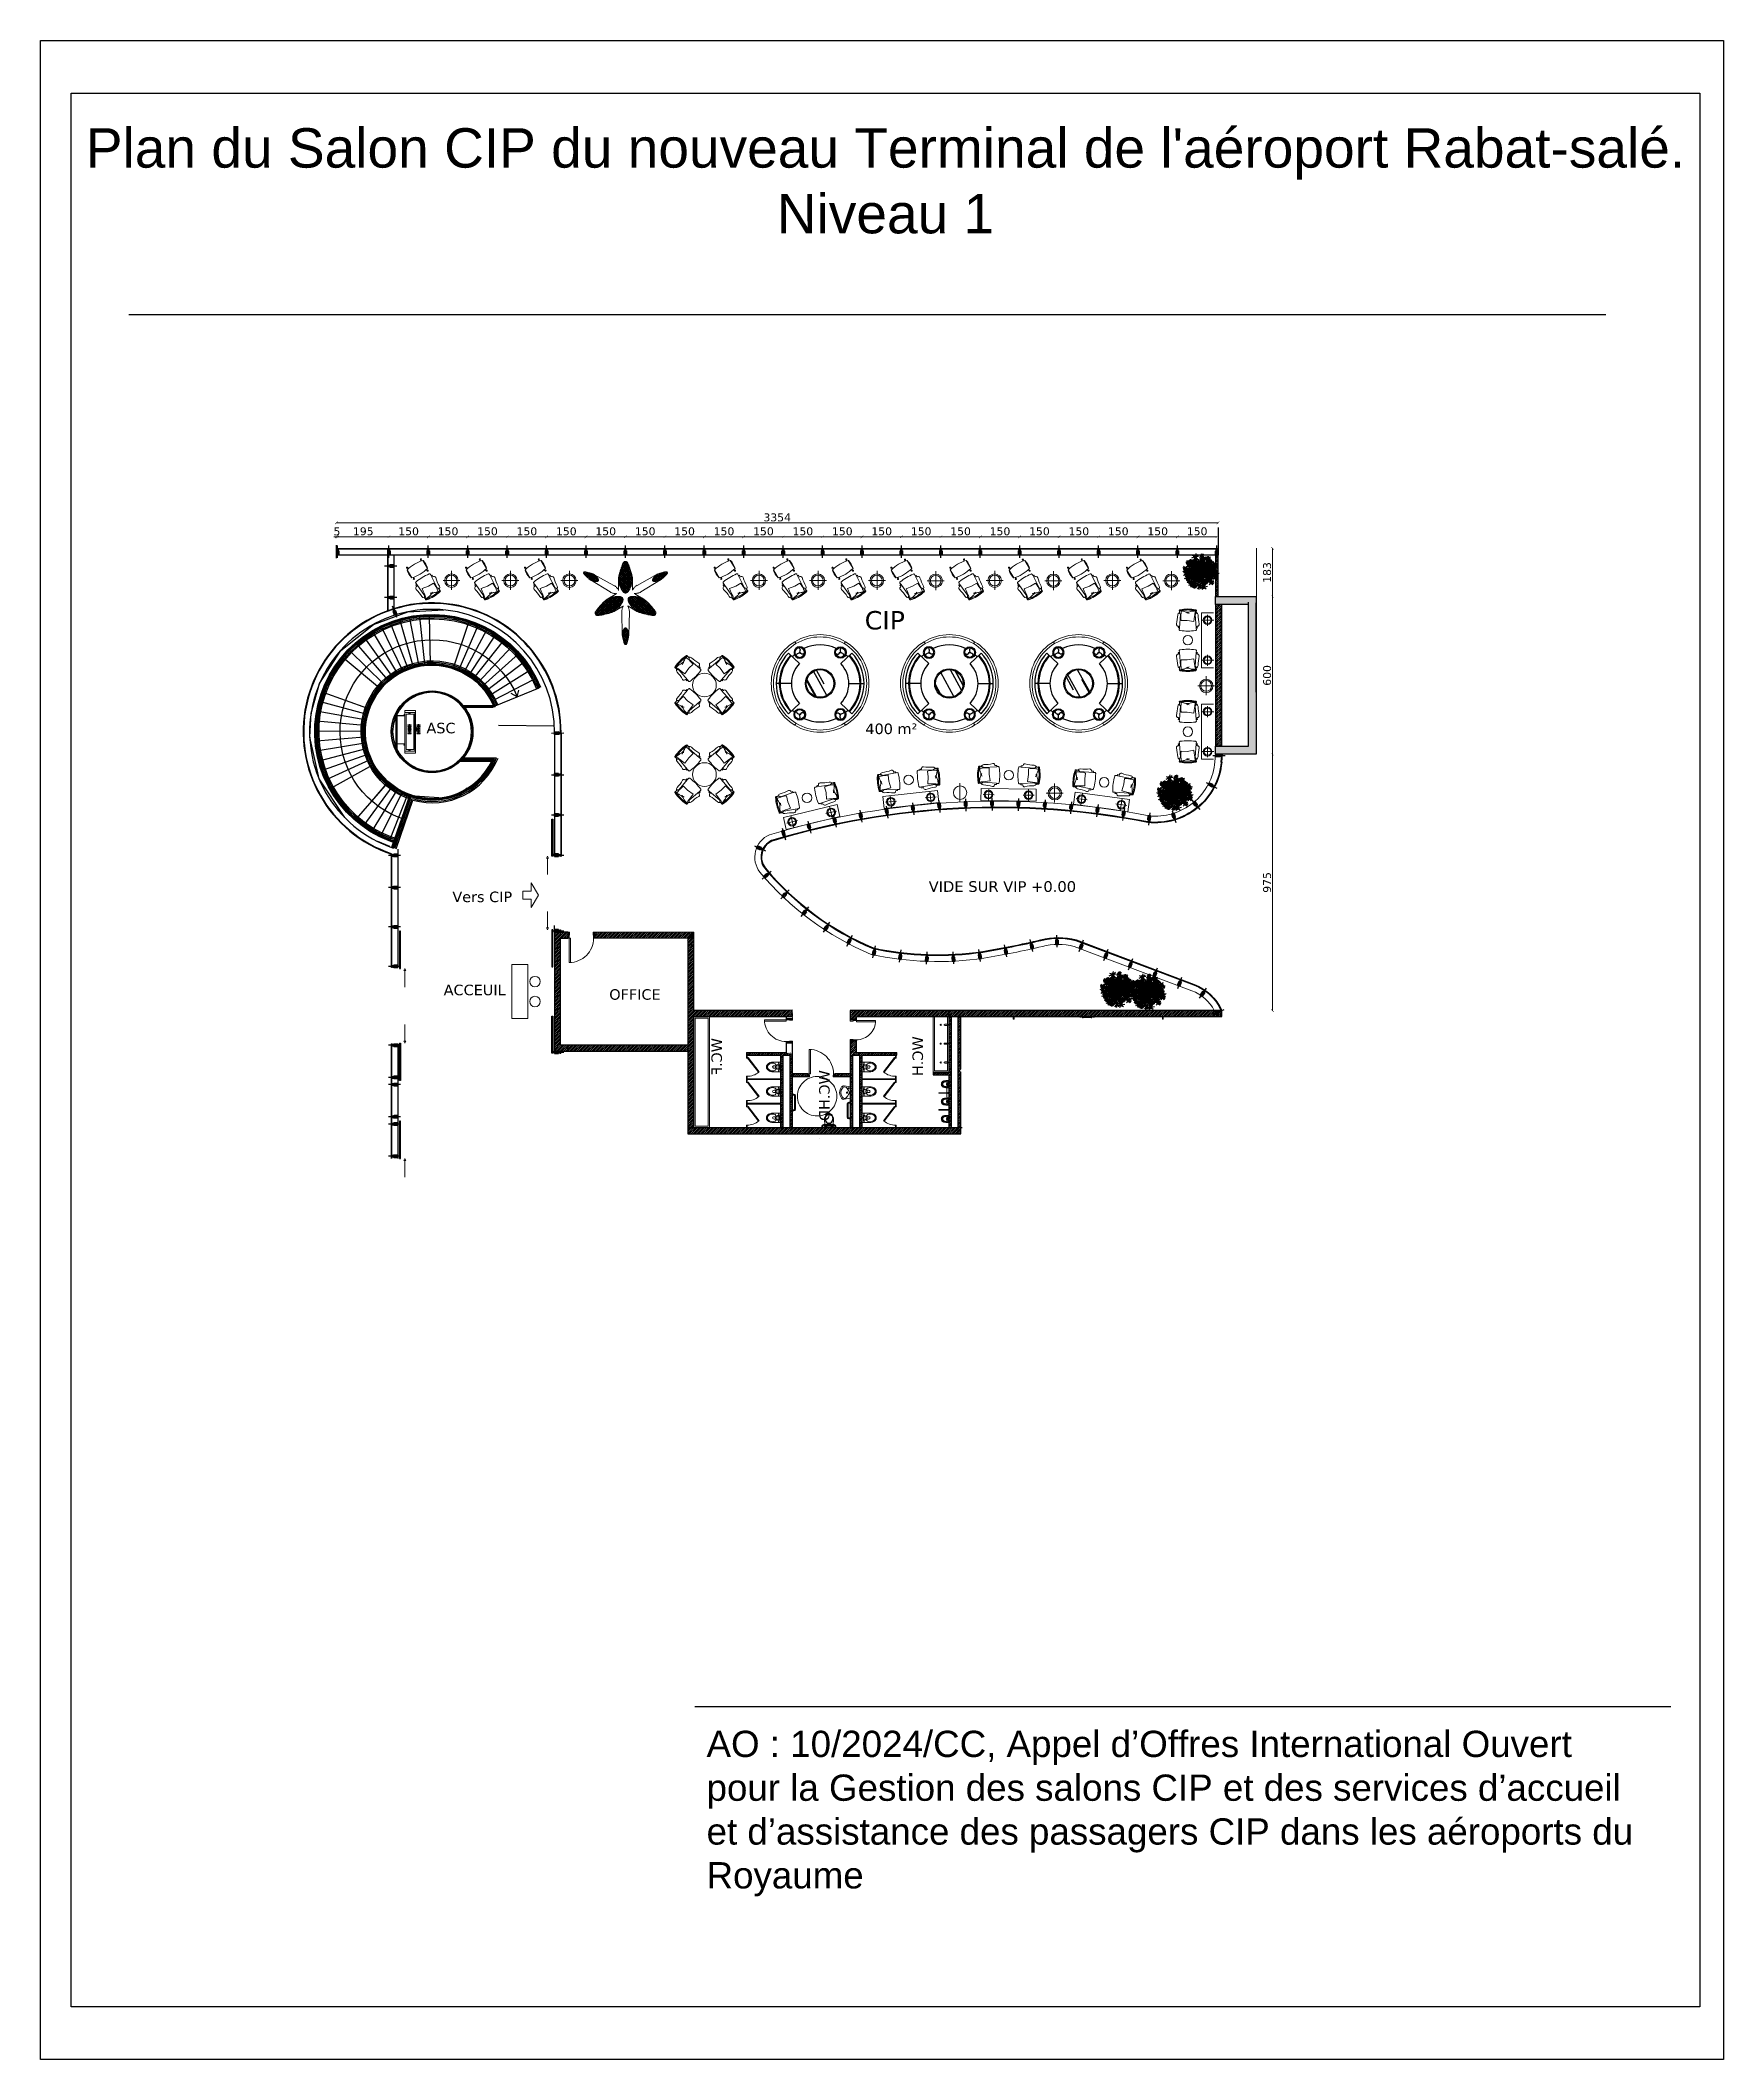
# Model space of a CAD drawing. Header units: metres. Extents: x -6536.4 to -6472.4, y -4878.1 to -4801.3.
import ezdxf
from ezdxf.xclip import XClip

# ---------------------------------------------------------------- set-up
doc = ezdxf.new("R2010")
doc.units = ezdxf.units.M
doc.header["$XCLIPFRAME"] = 2
for name, pattern in [('$0$A0C0DS$0$CACHE', [0.375, 0.25, -0.125]), ('$0$ACAD_ISO02W100', [15, 12, -3]), ('$0$CACHE', [0.375, 0.25, -0.125]), ('A0C0DS$0$CACHE', [0.375, 0.25, -0.125]), ('ACAD_ISO02W100', [15, 12, -3]), ('ACAD_ISO03W100', [30, 12, -18]), ('CACHE2', [4.7625, 3.175, -1.5875]), ('plan alu +8.50$0$CACHE2', [4.7625, 3.175, -1.5875])]:
    doc.linetypes.add(name, pattern=pattern)
doc.layers.get('DefPoints').update_dxf_attribs({"lineweight": 5, "true_color": 0x7a7a7a})
for name, color, linetype, lineweight in [('$0$A-Murs', 7, 'Continuous', 30), ('$0$A-Porte', 34, 'Continuous', 9), ('$0$CACHE', 7, '$0$CACHE', 9), ('$0$CLOISON', 144, 'Continuous', 20), ('$0$VUE .13', 55, 'Continuous', 13), ('A-Escalier', 31, 'Continuous', 25), ('A-Fenetre', 5, 'Continuous', 30), ('A-Masse', 70, 'Continuous', 18), ('A-Murs', 7, 'Continuous', 30), ('A-MURS RIDEAUUX', 150, 'Continuous', 25), ('A-Porte', 34, 'Continuous', 9), ('BOIS', 132, 'Continuous', 5), ('calque cache', 251, 'Continuous', 13), ('chache 4 et 8', 1, 'Continuous', 18), ('COTATION', 7, 'Continuous', 13), ('COTE', 1, 'Continuous', 18), ('HABILLAGE MURAL BOIS', 67, 'Continuous', 9), ('MENUISERIE ALU', 5, 'Continuous', 9), ('MEUBLE', 103, 'Continuous', 9), ('MUR', 7, 'Continuous', 35), ('plan alu +8.50$0$A-MURS RIDEAUUX', 150, 'Continuous', 25), ('POLYLINE FP', 150, 'Continuous', 15), ('poteaux', 7, 'Continuous', 25), ('separation', 4, 'Continuous', 9), ('TEXTES', 7, 'Continuous', 15), ('Traget', 244, 'Continuous', 9)]:
    doc.layers.add(name, color=color, linetype=linetype, lineweight=lineweight)
for name, color, linetype in [('$0$TEXTES', 7, 'Continuous'), ('t abdou', 1, 'Continuous'), ('TEXTES +8.50', 7, 'Continuous')]:
    doc.layers.add(name, color=color, linetype=linetype)
doc.styles.add('$0$Verdana', font='verdana.ttf')
doc.styles.add('35', font='arial.ttf', dxfattribs={"height": 0.35})
doc.styles.add('AUDIT_D_110913140258-15', font='verdana.ttf')
doc.styles.add('Verdana', font='verdana.ttf')
doc.dimstyles.new('ABDOU  1-100', dxfattribs={"dimtxt": 0.3, "dimasz": 0.1, "dimexe": 1.8, "dimexo": 0, "dimgap": 0.05, "dimtad": 1, "dimdec": 0, "dimlfac": 100, "dimrnd": 0.01, "dimzin": 9, "dimdsep": 46, "dimtxsty": 'AUDIT_D_110913140258-15', "dimblk": 'ARCHTICK', "dimcen": 1.5, "dimse1": 1, "dimse2": 1, "dimclrd": 256, "dimclre": 256, "dimclrt": 256, "dimadec": 0, "dimazin": 0, "dimtfac": 10, "dimtdec": 0, "dimtix": 1, "dimtmove": 2, "dimatfit": 3, "dimldrblk": 'ARCHTICK', "dimfxl": 0.2, "dimtolj": 1, "dimlwd": -1, "dimarcsym": 0})
pattern_1 = [(45, (-9.6793684, 18.2487164), (-0.00088388348, 0.00088388348), []), (135, (-9.6793684, 18.2487164), (-0.00265165043, 0.00088388348), [0.003125, -0.001875])]
pattern_2 = [(45, (105.86306, 708.588226), (-0.03535533906, 0.03535533906), [])]
pattern_3 = [(45, (105.86306, 708.588226), (-0.03535533906, 0.03535533906), [])]
pattern_4 = [(45, (0, 0), (-0.0353553, 0.0353553), []), (135, (0, 0), (-0.0353553, -0.0353553), [])]
pattern_5 = [(0, (6722.156, 4918.6325), (0, 6.985), [5.08, -1.905]), (90, (6722.156, 4918.6325), (-6.985, 4e-16), [5.08, -1.905])]

msp = doc.modelspace()

# ---------------------------------------------------------------- texts
at = {"layer": '$0$TEXTES', "style": '$0$Verdana', "text_generation_flag": 4}
for s, p in [('WC.F ', (-6510.477, -4839.246, 34463.922)), ('WC.H ', (-6502.827, -4839.179, 34463.922)), ('WC.HD ', (-6506.378, -4840.468, 34463.922))]:
    msp.add_text(s, height=0.4, rotation=270, dxfattribs=at).set_placement(p)
at = {"attachment_point": 1, "style": '35'}
for s, insert, char_height, width in [("\\pxqc;Plan du Salon CIP du nouveau Terminal de l'aéroport Rabat-salé. Niveau 1 ", (-6536.005, -4804.625), 1.5, 63.50366), ('AO : 10/2024/CC, Appel d’Offres International Ouvert pour la Gestion des salons CIP et des services d’accueil et d’assistance des passagers CIP dans les aéroports du Royaume', (-6511.061, -4865.603), 1, 35.56794)]:
    msp.add_mtext(s, dxfattribs=dict(at, insert=insert, char_height=char_height, width=width))
at = {"layer": 'TEXTES', "style": 'Verdana'}
msp.add_text('VIDE SUR VIP +0.00', height=0.40704, dxfattribs=at).set_placement((-6502.61, -4833.683, 34458.238))
at = {"layer": 'TEXTES +8.50', "style": 'Verdana'}
for s, height, p in [('CIP', 0.7, (-6505.045, -4823.698, 2.185)), ('ASC', 0.4, (-6521.719, -4827.65, 17230.233)), ('400 m²', 0.4, (-6505.019, -4827.678, 17230.211)), ('Vers CIP', 0.4, (-6520.732, -4834.073, 17222.396)), ('ACCEUIL', 0.4, (-6521.063, -4837.615, 17230.211)), ('OFFICE', 0.4, (-6514.762, -4837.787, 17230.211))]:
    msp.add_text(s, height=height, dxfattribs=at).set_placement(p)

# ---------------------------------------------------------------- blocks, each defined once
blk = doc.blocks.new('A$C6B611F1D')
at = {"layer": 'COTE', "color": 0, "linetype": 'ByBlock', "lineweight": -2}
for p, q in [((-2, 1), (-2, -1)), ((1, 1), (-2, 1)), ((2, -1), (2, 1)), ((-2, -1), (1, -1))]:
    blk.add_line(p, q, dxfattribs=at)
for centre, start, end in [((-2, 1), 90, 180), ((1, 1), 0, 90), ((-2, -1), 180, 270), ((1, -1), 270, 0)]:
    blk.add_arc(centre, 0.15, start, end, dxfattribs=at)
blk = doc.blocks.new('*U130')
at = {"color": 0, "linetype": 'ByBlock'}
blk.add_lwpolyline([(0.044, 0), (-0.044, 0), (-0.044, -0.003, 0.366443), (-0.042, -0.005), (-0.009, -0.011, -0.366443), (-0.002, -0.018), (-0.002, -0.134, -0.366443), (-0.009, -0.142), (-0.042, -0.147, 0.366443), (-0.044, -0.15), (-0.044, -0.152), (0.044, -0.152), (0.044, -0.15, 0.366443), (0.042, -0.147), (0.009, -0.142, -0.366443), (0.002, -0.134), (0.002, -0.018, -0.366443), (0.009, -0.011), (0.042, -0.005, 0.366443), (0.044, -0.003)], format="xyb", close=True, dxfattribs=at)
blk = doc.blocks.new('profil111')
at = {"linetype": 'ByBlock', "lineweight": -2}
h = blk.add_hatch(dxfattribs=at)
h.set_pattern_fill('ANSI38', color=0, scale=0.01, style=0)
h.set_pattern_definition(pattern_1)
h.paths.add_polyline_path([(-0.03, -0.236), (-0.032, -0.23), (-0.02, -0.23), (-0.017, -0.236)])
h.paths.add_polyline_path([(-0.015, -0.236), (-0.017, -0.236), (-0.02, -0.23), (-0.015, -0.23)])
h.paths.add_polyline_path([(-0.03, -0.236), (-0.033, -0.236), (-0.033, -0.23), (-0.032, -0.23)])
h = blk.add_hatch(dxfattribs=at)
h.set_pattern_fill('ANSI38', color=0, scale=0.01, style=0)
h.set_pattern_definition(pattern_1)
h.paths.add_polyline_path([(0.03, -0.236), (0.032, -0.23), (0.02, -0.23), (0.017, -0.236)])
h.paths.add_polyline_path([(0.015, -0.236), (0.017, -0.236), (0.02, -0.23), (0.015, -0.23)])
h.paths.add_polyline_path([(0.03, -0.236), (0.033, -0.236), (0.033, -0.23), (0.032, -0.23)])
at = {"color": 0, "linetype": 'ByBlock', "lineweight": -2}
for p, q in [((-0.046, 0), (0.046, 0)), ((-0.047, -0.158), (-0.047, -0.001)), ((-0.005, -0.158), (-0.047, -0.158)), ((-0.045, -0.004), (-0.045, -0.143)), ((-0.045, -0.004), (-0.045, -0.01)), ((-0.045, -0.01), (-0.037, -0.01)), ((-0.043, -0.018), (-0.045, -0.018)), ((-0.045, -0.143), (-0.043, -0.143)), ((-0.037, -0.15), (-0.045, -0.15)), ((-0.045, -0.15), (-0.045, -0.155)), ((0.044, -0.003), (-0.044, -0.003)), ((-0.044, -0.155), (0.044, -0.155)), ((-0.043, -0.012), (-0.043, -0.018)), ((-0.037, -0.012), (-0.043, -0.012)), ((-0.043, -0.143), (-0.043, -0.149)), ((-0.043, -0.149), (-0.037, -0.149)), ((-0.037, -0.01), (-0.037, -0.012)), ((-0.037, -0.149), (-0.037, -0.15)), ((-0.033, -0.23), (-0.033, -0.236)), ((-0.033, -0.23), (-0.015, -0.23)), ((-0.027, -0.177), (-0.027, -0.196)), ((-0.026, -0.158), (-0.026, -0.172)), ((-0.026, -0.173), (-0.023, -0.173)), ((-0.026, -0.177), (-0.024, -0.177)), ((-0.026, -0.196), (-0.024, -0.196)), ((-0.025, -0.158), (-0.025, -0.167)), ((-0.025, -0.171), (-0.025, -0.168)), ((-0.014, -0.167), (-0.024, -0.167)), ((-0.024, -0.168), (-0.016, -0.168)), ((-0.024, -0.171), (-0.023, -0.171)), ((-0.024, -0.177), (-0.024, -0.179)), ((-0.022, -0.179), (-0.024, -0.179)), ((-0.024, -0.196), (-0.024, -0.194)), ((-0.022, -0.194), (-0.024, -0.194)), ((-0.023, -0.171), (-0.023, -0.172)), ((-0.022, -0.177), (-0.011, -0.177)), ((-0.022, -0.177), (-0.022, -0.179)), ((-0.022, -0.194), (-0.022, -0.196)), ((-0.022, -0.196), (-0.02, -0.196)), ((-0.02, -0.186), (-0.011, -0.186)), ((-0.02, -0.187), (-0.02, -0.186)), ((-0.02, -0.196), (-0.02, -0.187)), ((-0.02, -0.187), (-0.011, -0.187)), ((-0.018, -0.172), (-0.018, -0.171)), ((-0.017, -0.171), (-0.016, -0.171)), ((-0.014, -0.173), (-0.017, -0.173)), ((-0.016, -0.171), (-0.016, -0.168)), ((-0.015, -0.236), (-0.015, -0.23)), ((-0.014, -0.167), (-0.014, -0.172)), ((-0.011, -0.177), (-0.011, -0.187)), ((-0.009, -0.203), (-0.011, -0.204)), ((-0.011, -0.204), (-0.011, -0.206)), ((-0.011, -0.209), (-0.011, -0.206)), ((-0.009, -0.209), (-0.011, -0.209)), ((-0.009, -0.218), (-0.011, -0.219)), ((-0.011, -0.219), (-0.011, -0.221)), ((-0.011, -0.224), (-0.011, -0.221)), ((-0.009, -0.224), (-0.011, -0.224)), ((-0.011, -0.236), (-0.011, -0.229)), ((0.012, -0.18), (-0.01, -0.18)), ((-0.01, -0.201), (-0.01, -0.2)), ((-0.008, -0.201), (-0.01, -0.201)), ((-0.009, -0.203), (-0.009, -0.203)), ((-0.008, -0.204), (-0.009, -0.204)), ((-0.008, -0.209), (-0.009, -0.209)), ((-0.009, -0.209), (-0.009, -0.209)), ((-0.009, -0.218), (-0.009, -0.218)), ((-0.008, -0.219), (-0.009, -0.219)), ((-0.008, -0.224), (-0.009, -0.224)), ((-0.009, -0.224), (-0.009, -0.224)), ((-0.008, -0.203), (-0.008, -0.202)), ((-0.008, -0.209), (-0.008, -0.211)), ((-0.008, -0.211), (-0.006, -0.211)), ((-0.008, -0.216), (-0.006, -0.216)), ((-0.008, -0.218), (-0.008, -0.217)), ((-0.008, -0.224), (-0.008, -0.226)), ((-0.008, -0.226), (-0.006, -0.226)), ((-0.005, -0.158), (-0.005, -0.194)), ((-0.005, -0.194), (-0.003, -0.194)), ((-0.005, -0.205), (-0.005, -0.201)), ((-0.005, -0.205), (0.002, -0.206)), ((-0.005, -0.207), (-0.005, -0.21)), ((-0.005, -0.207), (0.002, -0.207)), ((-0.005, -0.22), (-0.005, -0.217)), ((-0.005, -0.22), (-0.005, -0.217)), ((-0.005, -0.22), (0.002, -0.221)), ((-0.005, -0.222), (0.002, -0.222)), ((-0.005, -0.223), (-0.005, -0.225)), ((-0.003, -0.158), (-0.002, -0.158)), ((-0.003, -0.158), (-0.003, -0.158)), ((-0.003, -0.159), (-0.003, -0.16)), ((-0.002, -0.159), (-0.003, -0.159)), ((-0.003, -0.16), (-0.002, -0.16)), ((-0.003, -0.161), (-0.003, -0.162)), ((-0.002, -0.161), (-0.003, -0.161)), ((-0.003, -0.162), (-0.003, -0.163)), ((-0.002, -0.162), (-0.003, -0.162)), ((-0.003, -0.162), (-0.002, -0.162)), ((-0.003, -0.163), (-0.002, -0.163)), ((-0.003, -0.164), (-0.003, -0.165)), ((-0.002, -0.164), (-0.003, -0.164)), ((-0.003, -0.165), (-0.002, -0.165)), ((-0.003, -0.166), (-0.003, -0.167)), ((-0.002, -0.166), (-0.003, -0.166)), ((-0.003, -0.167), (-0.003, -0.168)), ((-0.002, -0.167), (-0.003, -0.167)), ((-0.003, -0.167), (-0.002, -0.167)), ((-0.003, -0.168), (-0.002, -0.168)), ((-0.002, -0.169), (-0.003, -0.169)), ((-0.003, -0.169), (-0.003, -0.17)), ((-0.003, -0.17), (-0.002, -0.17)), ((-0.002, -0.171), (-0.003, -0.171)), ((-0.003, -0.171), (-0.003, -0.171)), ((-0.003, -0.171), (-0.002, -0.171)), ((-0.002, -0.172), (-0.003, -0.172)), ((-0.003, -0.172), (-0.003, -0.173)), ((-0.003, -0.173), (-0.002, -0.173)), ((-0.002, -0.174), (-0.003, -0.174)), ((-0.003, -0.174), (-0.003, -0.174)), ((-0.003, -0.176), (-0.002, -0.176)), ((-0.003, -0.176), (-0.003, -0.176)), ((-0.003, -0.178), (-0.003, -0.177)), ((-0.003, -0.177), (-0.002, -0.177)), ((-0.003, -0.179), (-0.003, -0.178)), ((-0.003, -0.178), (-0.002, -0.178)), ((-0.002, -0.178), (-0.003, -0.178)), ((-0.003, -0.179), (-0.002, -0.179)), ((-0.003, -0.181), (-0.003, -0.18)), ((-0.003, -0.18), (-0.002, -0.18)), ((-0.002, -0.181), (-0.003, -0.181)), ((-0.003, -0.182), (-0.002, -0.182)), ((-0.003, -0.182), (-0.003, -0.182)), ((-0.003, -0.182), (-0.002, -0.182)), ((-0.003, -0.184), (-0.003, -0.183)), ((-0.003, -0.183), (-0.002, -0.183)), ((-0.002, -0.184), (-0.003, -0.184)), ((-0.003, -0.186), (-0.003, -0.185)), ((-0.003, -0.185), (-0.002, -0.185)), ((-0.003, -0.187), (-0.003, -0.186)), ((-0.003, -0.186), (-0.002, -0.186)), ((-0.003, -0.186), (-0.002, -0.186)), ((-0.002, -0.187), (-0.003, -0.187)), ((-0.003, -0.189), (-0.003, -0.188)), ((-0.003, -0.188), (-0.002, -0.188)), ((-0.003, -0.189), (-0.002, -0.189)), ((-0.002, -0.19), (-0.003, -0.19)), ((-0.003, -0.19), (-0.003, -0.19)), ((-0.003, -0.19), (-0.002, -0.19)), ((-0.003, -0.192), (-0.003, -0.191)), ((-0.003, -0.191), (-0.002, -0.191)), ((-0.003, -0.192), (-0.002, -0.192)), ((-0.003, -0.194), (-0.003, -0.193)), ((-0.003, -0.193), (-0.002, -0.193)), ((0.002, -0.158), (-0.002, -0.158)), ((-0.002, -0.159), (-0.002, -0.159)), ((-0.002, -0.16), (-0.002, -0.161)), ((-0.002, -0.162), (-0.002, -0.162)), ((-0.002, -0.163), (-0.002, -0.164)), ((-0.002, -0.165), (-0.002, -0.166)), ((-0.002, -0.167), (-0.002, -0.167)), ((-0.002, -0.168), (-0.002, -0.169)), ((-0.002, -0.17), (-0.002, -0.17)), ((-0.002, -0.171), (-0.002, -0.172)), ((-0.002, -0.173), (-0.002, -0.173)), ((-0.002, -0.174), (0.002, -0.174)), ((-0.002, -0.175), (0.002, -0.175)), ((-0.002, -0.177), (-0.002, -0.176)), ((-0.002, -0.178), (-0.002, -0.178)), ((-0.002, -0.18), (-0.002, -0.18)), ((-0.002, -0.181), (-0.002, -0.181)), ((-0.002, -0.183), (-0.002, -0.183)), ((-0.002, -0.185), (-0.002, -0.184)), ((-0.002, -0.186), (-0.002, -0.186)), ((-0.002, -0.188), (-0.002, -0.188)), ((-0.002, -0.189), (-0.002, -0.189)), ((-0.002, -0.191), (-0.002, -0.191)), ((-0.002, -0.193), (-0.002, -0.192)), ((0.005, -0.205), (-0.002, -0.206)), ((0.005, -0.207), (-0.002, -0.207)), ((0.005, -0.22), (-0.002, -0.221)), ((0.005, -0.222), (-0.002, -0.222)), ((0.002, -0.159), (0.003, -0.159)), ((0.002, -0.159), (0.002, -0.159)), ((0.003, -0.16), (0.002, -0.16)), ((0.002, -0.16), (0.003, -0.16)), ((0.002, -0.161), (0.002, -0.161)), ((0.003, -0.161), (0.002, -0.161)), ((0.002, -0.162), (0.003, -0.162)), ((0.002, -0.163), (0.002, -0.162)), ((0.003, -0.163), (0.002, -0.163)), ((0.002, -0.164), (0.003, -0.164)), ((0.002, -0.164), (0.002, -0.164)), ((0.003, -0.164), (0.002, -0.164)), ((0.002, -0.165), (0.003, -0.165)), ((0.003, -0.166), (0.002, -0.166)), ((0.002, -0.166), (0.002, -0.166)), ((0.002, -0.167), (0.002, -0.167)), ((0.002, -0.167), (0.003, -0.167)), ((0.002, -0.168), (0.003, -0.168)), ((0.003, -0.168), (0.002, -0.168)), ((0.003, -0.169), (0.002, -0.169)), ((0.002, -0.169), (0.002, -0.169)), ((0.002, -0.171), (0.002, -0.17)), ((0.002, -0.17), (0.003, -0.17)), ((0.003, -0.171), (0.002, -0.171)), ((0.003, -0.172), (0.002, -0.172)), ((0.002, -0.172), (0.002, -0.172)), ((0.002, -0.172), (0.003, -0.172)), ((0.002, -0.174), (0.002, -0.173)), ((0.002, -0.173), (0.003, -0.173)), ((0.003, -0.176), (0.002, -0.176)), ((0.003, -0.177), (0.002, -0.177)), ((0.002, -0.177), (0.002, -0.177)), ((0.002, -0.179), (0.002, -0.178)), ((0.002, -0.178), (0.003, -0.178)), ((0.003, -0.179), (0.002, -0.179)), ((0.003, -0.18), (0.002, -0.18)), ((0.002, -0.18), (0.002, -0.18)), ((0.003, -0.18), (0.002, -0.18)), ((0.002, -0.182), (0.002, -0.181)), ((0.002, -0.181), (0.003, -0.181)), ((0.003, -0.182), (0.002, -0.182)), ((0.002, -0.184), (0.002, -0.183)), ((0.003, -0.183), (0.002, -0.183)), ((0.003, -0.184), (0.002, -0.184)), ((0.003, -0.185), (0.002, -0.185)), ((0.002, -0.185), (0.002, -0.185)), ((0.002, -0.185), (0.003, -0.185)), ((0.002, -0.187), (0.002, -0.186)), ((0.003, -0.186), (0.002, -0.186)), ((0.003, -0.187), (0.002, -0.187)), ((0.002, -0.188), (0.002, -0.188)), ((0.002, -0.188), (0.003, -0.188)), ((0.002, -0.19), (0.002, -0.189)), ((0.003, -0.189), (0.002, -0.189)), ((0.003, -0.189), (0.002, -0.189)), ((0.003, -0.19), (0.002, -0.19)), ((0.002, -0.191), (0.002, -0.191)), ((0.002, -0.191), (0.003, -0.191)), ((0.003, -0.192), (0.002, -0.192)), ((0.003, -0.193), (0.002, -0.193)), ((0.002, -0.193), (0.002, -0.193)), ((0.003, -0.193), (0.002, -0.193)), ((0.003, -0.159), (0.003, -0.158)), ((0.003, -0.16), (0.003, -0.16)), ((0.003, -0.162), (0.003, -0.161)), ((0.003, -0.164), (0.003, -0.163)), ((0.003, -0.165), (0.003, -0.164)), ((0.003, -0.167), (0.003, -0.166)), ((0.003, -0.168), (0.003, -0.168)), ((0.003, -0.17), (0.003, -0.169)), ((0.003, -0.172), (0.003, -0.171)), ((0.003, -0.173), (0.003, -0.172)), ((0.003, -0.176), (0.003, -0.176)), ((0.003, -0.178), (0.003, -0.177)), ((0.003, -0.18), (0.003, -0.179)), ((0.003, -0.181), (0.003, -0.18)), ((0.003, -0.183), (0.003, -0.182)), ((0.003, -0.185), (0.003, -0.184)), ((0.003, -0.186), (0.003, -0.185)), ((0.003, -0.188), (0.003, -0.187)), ((0.003, -0.189), (0.003, -0.189)), ((0.003, -0.191), (0.003, -0.19)), ((0.003, -0.193), (0.003, -0.192)), ((0.003, -0.194), (0.003, -0.193)), ((0.003, -0.194), (0.005, -0.194)), ((0.005, -0.194), (0.005, -0.158)), ((0.005, -0.158), (0.011, -0.158)), ((0.005, -0.158), (0.046, -0.158)), ((0.005, -0.158), (0.005, -0.194)), ((0.005, -0.205), (0.005, -0.201)), ((0.005, -0.205), (0.005, -0.201)), ((0.005, -0.207), (0.005, -0.21)), ((0.005, -0.207), (0.005, -0.21)), ((0.005, -0.22), (0.005, -0.217)), ((0.005, -0.22), (0.005, -0.217)), ((0.005, -0.22), (0.005, -0.217)), ((0.005, -0.22), (0.005, -0.217)), ((0.005, -0.223), (0.005, -0.225)), ((0.005, -0.223), (0.005, -0.225)), ((0.008, -0.211), (0.006, -0.211)), ((0.008, -0.211), (0.006, -0.211)), ((0.008, -0.216), (0.006, -0.216)), ((0.008, -0.216), (0.006, -0.216)), ((0.008, -0.226), (0.006, -0.226)), ((0.008, -0.226), (0.006, -0.226)), ((0.008, -0.201), (0.01, -0.201)), ((0.008, -0.201), (0.01, -0.201)), ((0.008, -0.203), (0.008, -0.202)), ((0.008, -0.203), (0.008, -0.202)), ((0.008, -0.204), (0.009, -0.204)), ((0.008, -0.204), (0.009, -0.204)), ((0.008, -0.209), (0.008, -0.211)), ((0.008, -0.209), (0.009, -0.209)), ((0.008, -0.209), (0.008, -0.211)), ((0.008, -0.209), (0.009, -0.209)), ((0.008, -0.218), (0.008, -0.217)), ((0.008, -0.218), (0.008, -0.217)), ((0.008, -0.219), (0.009, -0.219)), ((0.008, -0.219), (0.009, -0.219)), ((0.008, -0.224), (0.008, -0.226)), ((0.008, -0.224), (0.009, -0.224)), ((0.008, -0.224), (0.008, -0.226)), ((0.008, -0.224), (0.009, -0.224)), ((0.009, -0.203), (0.009, -0.203)), ((0.009, -0.203), (0.011, -0.204)), ((0.009, -0.203), (0.009, -0.203)), ((0.009, -0.203), (0.011, -0.204)), ((0.009, -0.209), (0.009, -0.209)), ((0.009, -0.209), (0.011, -0.209)), ((0.009, -0.209), (0.009, -0.209)), ((0.009, -0.209), (0.011, -0.209)), ((0.009, -0.218), (0.009, -0.218)), ((0.009, -0.218), (0.011, -0.219)), ((0.009, -0.218), (0.009, -0.218)), ((0.009, -0.218), (0.011, -0.219)), ((0.009, -0.224), (0.009, -0.224)), ((0.009, -0.224), (0.011, -0.224)), ((0.009, -0.224), (0.009, -0.224)), ((0.009, -0.224), (0.011, -0.224)), ((0.01, -0.201), (0.01, -0.2)), ((0.01, -0.201), (0.01, -0.2)), ((0.015, -0.166), (0.011, -0.158)), ((0.021, -0.177), (0.011, -0.177)), ((0.011, -0.177), (0.011, -0.187)), ((0.02, -0.186), (0.011, -0.186)), ((0.02, -0.187), (0.011, -0.187)), ((0.011, -0.204), (0.011, -0.206)), ((0.011, -0.204), (0.011, -0.206)), ((0.011, -0.209), (0.011, -0.206)), ((0.011, -0.209), (0.011, -0.206)), ((0.011, -0.219), (0.011, -0.221)), ((0.011, -0.219), (0.011, -0.221)), ((0.011, -0.224), (0.011, -0.221)), ((0.011, -0.224), (0.011, -0.221)), ((0.011, -0.236), (0.011, -0.229)), ((0.014, -0.167), (0.015, -0.167)), ((0.014, -0.167), (0.014, -0.173)), ((0.014, -0.167), (0.014, -0.172)), ((0.024, -0.167), (0.014, -0.167)), ((0.014, -0.173), (0.017, -0.173)), ((0.015, -0.171), (0.015, -0.168)), ((0.033, -0.23), (0.015, -0.23)), ((0.015, -0.236), (0.015, -0.23)), ((0.024, -0.168), (0.016, -0.168)), ((0.017, -0.171), (0.016, -0.171)), ((0.017, -0.172), (0.017, -0.171)), ((0.045, -0.175), (0.02, -0.175)), ((0.02, -0.177), (0.02, -0.176)), ((0.02, -0.187), (0.02, -0.186)), ((0.02, -0.196), (0.02, -0.187)), ((0.021, -0.196), (0.02, -0.196)), ((0.022, -0.171), (0.022, -0.172)), ((0.022, -0.177), (0.022, -0.179)), ((0.022, -0.179), (0.024, -0.179)), ((0.022, -0.194), (0.024, -0.194)), ((0.022, -0.194), (0.022, -0.196)), ((0.024, -0.171), (0.023, -0.171)), ((0.023, -0.173), (0.026, -0.173)), ((0.024, -0.158), (0.024, -0.167)), ((0.024, -0.171), (0.024, -0.168)), ((0.026, -0.177), (0.024, -0.177)), ((0.024, -0.177), (0.024, -0.179)), ((0.024, -0.196), (0.024, -0.194)), ((0.026, -0.196), (0.024, -0.196)), ((0.026, -0.158), (0.026, -0.172)), ((0.026, -0.177), (0.026, -0.196)), ((0.033, -0.23), (0.033, -0.236)), ((0.037, -0.01), (0.045, -0.01)), ((0.037, -0.012), (0.037, -0.01)), ((0.043, -0.012), (0.037, -0.012)), ((0.037, -0.15), (0.037, -0.149)), ((0.037, -0.149), (0.043, -0.149)), ((0.045, -0.15), (0.037, -0.15)), ((0.043, -0.018), (0.043, -0.012)), ((0.045, -0.018), (0.043, -0.018)), ((0.043, -0.149), (0.043, -0.143)), ((0.043, -0.143), (0.045, -0.143)), ((0.045, -0.01), (0.045, -0.004)), ((0.045, -0.143), (0.045, -0.004)), ((0.045, -0.155), (0.045, -0.15)), ((0.047, -0.001), (0.047, -0.157))]:
    blk.add_line(p, q, dxfattribs=at)
at = {"color": 0, "linetype": 'CACHE2', "lineweight": -2}
blk.add_line((0, 0.109), (0, -0.356), dxfattribs=at)
at = {"color": 0, "linetype": 'ByBlock', "lineweight": -2, "ltscale": 10}
blk.add_lwpolyline([(0.005, -0.155), (-0.005, -0.155), (-0.005, -0.183), (0.005, -0.183)], close=True, dxfattribs=at)
at = {"color": 0, "linetype": 'ByBlock', "lineweight": -2}
for centre, radius, start, end in [((-0.046, -0.001), 0.001, 90, 180), ((0.046, -0.001), 0.001, 0, 90), ((-0.044, -0.004), 0.001, 90, 180), ((-0.026, -0.177), 0.0002, 90, 180), ((-0.026, -0.196), 0.0002, 180, 270), ((-0.026, -0.172), 0.0002, 180, 270), ((-0.024, -0.158), 0.0002, 90, 180), ((-0.024, -0.167), 0.0002, 180, 270), ((-0.024, -0.168), 0.0002, 90, 180), ((-0.024, -0.171), 0.0002, 180, 270), ((-0.024, -0.177), 0.0002, 0, 90), ((-0.024, -0.179), 0.0002, 180, 270), ((-0.024, -0.194), 0.0002, 90, 180), ((-0.024, -0.196), 0.0002, 270, 0), ((-0.023, -0.171), 0.0002, 0, 90), ((-0.023, -0.172), 0.0002, 270, 0), ((-0.022, -0.177), 0.0002, 90, 180), ((-0.022, -0.179), 0.0002, 270, 0), ((-0.022, -0.194), 0.0002, 0, 90), ((-0.022, -0.196), 0.0002, 180, 270), ((-0.02, -0.186), 0.0002, 90, 180), ((-0.02, -0.187), 0.0002, 90, 180), ((-0.02, -0.196), 0.0002, 270, 0), ((-0.017, -0.171), 0.0002, 90, 180), ((-0.017, -0.172), 0.0002, 180, 270), ((-0.016, -0.168), 0.0002, 0, 90), ((-0.016, -0.171), 0.0002, 270, 0), ((-0.014, -0.167), 0.0002, 0, 90), ((-0.014, -0.172), 0.0002, 270, 0), ((-0.011, -0.177), 0.0002, 0, 90), ((-0.011, -0.187), 0.0002, 270, 0), ((-0.01, -0.204), 0.0003, 118.05384, 180), ((-0.01, -0.209), 0.0003, 180, 241.94616), ((-0.01, -0.219), 0.0003, 118.05384, 180), ((-0.01, -0.224), 0.0003, 180, 241.94616), ((-0.002, -0.208), 0.0114, 87.07525, 131.21661), ((-0.009, -0.2), 0.001, 131.04024, 180), ((-0.01, -0.201), 0.0003, 180, 270), ((-0.009, -0.203), 0.0003, 180, 270), ((-0.009, -0.203), 0.0002, 0, 118.05384), ((-0.009, -0.209), 0.0003, 90, 180), ((-0.009, -0.209), 0.0002, 241.94616, 0), ((-0.009, -0.218), 0.0003, 180, 270), ((-0.009, -0.218), 0.0002, 0, 118.05384), ((-0.009, -0.224), 0.0003, 90, 180), ((-0.009, -0.224), 0.0002, 241.94616, 0), ((-0.008, -0.202), 0.0003, 0, 90), ((-0.008, -0.203), 0.0003, 270, 0), ((-0.008, -0.209), 0.0003, 0, 90), ((-0.008, -0.211), 0.0002, 180, 270), ((-0.008, -0.217), 0.0003, 90, 180), ((-0.008, -0.218), 0.0003, 270, 0), ((-0.008, -0.224), 0.0003, 0, 90), ((-0.008, -0.226), 0.0002, 180, 270), ((-0.002, -0.202), 0.0056, 82.98149, 142.3345), ((-0.006, -0.2), 0.0008, 140.38723, 276.84302), ((-0.006, -0.201), 0.0003, 0, 96.84302), ((-0.006, -0.21), 0.001, 270, 0), ((-0.006, -0.217), 0.001, 0, 90), ((-0.006, -0.225), 0.001, 270, 0), ((-0.005, -0.158), 0.0002, 0, 90), ((-0.005, -0.194), 0.0002, 180, 270), ((-0.005, -0.205), 0.0003, 180, 265.4588), ((-0.005, -0.207), 0.0003, 94.5412, 180), ((-0.005, -0.22), 0.0003, 180, 265.4588), ((-0.005, -0.223), 0.0003, 94.5412, 180), ((-0.002, -0.158), 0.0002, 90, 180), ((-0.002, -0.174), 0.0002, 180, 270), ((-0.002, -0.176), 0.0002, 90, 180), ((-0.003, -0.194), 0.0002, 270, 0), ((-0.002, -0.159), 0.0002, 0, 90), ((-0.002, -0.159), 0.0002, 270, 0), ((-0.002, -0.16), 0.0002, 0, 90), ((-0.002, -0.161), 0.0002, 270, 0), ((-0.002, -0.162), 0.0002, 270, 0), ((-0.002, -0.162), 0.0002, 0, 90), ((-0.002, -0.163), 0.0002, 0, 90), ((-0.002, -0.164), 0.0002, 270, 0), ((-0.002, -0.165), 0.0002, 0, 90), ((-0.002, -0.167), 0.0002, 0, 90), ((-0.002, -0.166), 0.0002, 270, 0), ((-0.002, -0.167), 0.0002, 270, 0), ((-0.002, -0.168), 0.0002, 0, 90), ((-0.002, -0.169), 0.0002, 270, 0), ((-0.002, -0.17), 0.0002, 0, 90), ((-0.002, -0.17), 0.0002, 270, 0), ((-0.002, -0.171), 0.0002, 0, 90), ((-0.002, -0.172), 0.0002, 270, 0), ((-0.002, -0.173), 0.0002, 0, 90), ((-0.002, -0.173), 0.0002, 270, 0), ((-0.002, -0.176), 0.0002, 0, 90), ((-0.002, -0.177), 0.0002, 270, 0), ((-0.002, -0.178), 0.0002, 270, 0), ((-0.002, -0.178), 0.0002, 0, 90), ((-0.002, -0.18), 0.0002, 0, 90), ((-0.002, -0.18), 0.0002, 270, 0), ((-0.002, -0.181), 0.0002, 270, 0), ((-0.002, -0.181), 0.0002, 0, 90), ((-0.002, -0.183), 0.0002, 270, 0), ((-0.002, -0.183), 0.0002, 0, 90), ((-0.002, -0.184), 0.0002, 0, 90), ((-0.002, -0.185), 0.0002, 270, 0), ((-0.002, -0.186), 0.0002, 270, 0), ((-0.002, -0.186), 0.0002, 0, 90), ((-0.002, -0.188), 0.0002, 0, 90), ((-0.002, -0.188), 0.0002, 270, 0), ((-0.002, -0.189), 0.0002, 270, 0), ((-0.002, -0.189), 0.0002, 0, 90), ((-0.002, -0.191), 0.0002, 270, 0), ((-0.002, -0.191), 0.0002, 0, 90), ((-0.002, -0.192), 0.0002, 0, 90), ((-0.002, -0.193), 0.0002, 270, 0), ((-0.002, -0.197), 0.0003, 291.12348, 94.77453), ((-0.002, -0.206), 0.0004, 97.47774, 262.52226), ((-0.002, -0.221), 0.0004, 97.47774, 262.52226), ((0.002, -0.197), 0.0003, 85.22547, 248.87652), ((0.002, -0.202), 0.0056, 37.6655, 97.01851), ((0.002, -0.158), 0.0002, 0, 90), ((0.002, -0.159), 0.0002, 90, 180), ((0.002, -0.159), 0.0002, 180, 270), ((0.002, -0.161), 0.0002, 90, 180), ((0.002, -0.161), 0.0002, 180, 270), ((0.002, -0.162), 0.0002, 90, 180), ((0.002, -0.163), 0.0002, 180, 270), ((0.002, -0.164), 0.0002, 90, 180), ((0.002, -0.164), 0.0002, 180, 270), ((0.002, -0.166), 0.0002, 90, 180), ((0.002, -0.166), 0.0002, 180, 270), ((0.002, -0.167), 0.0002, 180, 270), ((0.002, -0.167), 0.0002, 90, 180), ((0.002, -0.169), 0.0002, 180, 270), ((0.002, -0.169), 0.0002, 90, 180), ((0.002, -0.17), 0.0002, 90, 180), ((0.002, -0.171), 0.0002, 180, 270), ((0.002, -0.172), 0.0002, 180, 270), ((0.002, -0.172), 0.0002, 90, 180), ((0.002, -0.173), 0.0002, 90, 180), ((0.002, -0.174), 0.0002, 270, 0), ((0.002, -0.176), 0.0002, 0, 90), ((0.002, -0.177), 0.0002, 90, 180), ((0.002, -0.177), 0.0002, 180, 270), ((0.002, -0.178), 0.0002, 90, 180), ((0.002, -0.179), 0.0002, 180, 270), ((0.002, -0.18), 0.0002, 180, 270), ((0.002, -0.18), 0.0002, 90, 180), ((0.002, -0.181), 0.0002, 90, 180), ((0.002, -0.182), 0.0002, 180, 270), ((0.002, -0.183), 0.0002, 90, 180), ((0.002, -0.185), 0.0002, 90, 180), ((0.002, -0.184), 0.0002, 180, 270), ((0.002, -0.185), 0.0002, 180, 270), ((0.002, -0.186), 0.0002, 90, 180), ((0.002, -0.187), 0.0002, 180, 270), ((0.002, -0.188), 0.0002, 180, 270), ((0.002, -0.188), 0.0002, 90, 180), ((0.002, -0.189), 0.0002, 90, 180), ((0.002, -0.19), 0.0002, 180, 270), ((0.002, -0.191), 0.0002, 180, 270), ((0.002, -0.191), 0.0002, 90, 180), ((0.002, -0.193), 0.0002, 90, 180), ((0.002, -0.193), 0.0002, 180, 270), ((0.002, -0.208), 0.0114, 48.78339, 92.92475), ((0.002, -0.206), 0.0004, 277.47774, 82.52226), ((0.002, -0.221), 0.0004, 277.47774, 82.52226), ((0.003, -0.194), 0.0002, 180, 270), ((0.005, -0.158), 0.0002, 90, 180), ((0.005, -0.158), 0.0002, 90, 180), ((0.005, -0.194), 0.0002, 270, 0), ((0.006, -0.201), 0.0003, 83.15698, 180), ((0.006, -0.201), 0.0003, 83.15698, 180), ((0.005, -0.205), 0.0003, 274.5412, 0), ((0.005, -0.205), 0.0003, 274.5412, 0), ((0.005, -0.207), 0.0003, 0, 85.4588), ((0.005, -0.207), 0.0003, 0, 85.4588), ((0.006, -0.21), 0.001, 180, 270), ((0.006, -0.21), 0.001, 180, 270), ((0.006, -0.217), 0.001, 90, 180), ((0.006, -0.217), 0.001, 90, 180), ((0.005, -0.22), 0.0003, 274.5412, 0), ((0.005, -0.22), 0.0003, 274.5412, 0), ((0.005, -0.223), 0.0003, 0, 85.4588), ((0.005, -0.223), 0.0003, 0, 85.4588), ((0.006, -0.225), 0.001, 180, 270), ((0.006, -0.225), 0.001, 180, 270), ((0.006, -0.2), 0.0008, 263.15698, 39.61277), ((0.006, -0.2), 0.0008, 263.15698, 39.61277), ((0.008, -0.202), 0.0003, 90, 180), ((0.008, -0.202), 0.0003, 90, 180), ((0.008, -0.203), 0.0003, 180, 270), ((0.008, -0.203), 0.0003, 180, 270), ((0.008, -0.209), 0.0003, 90, 180), ((0.008, -0.209), 0.0003, 90, 180), ((0.008, -0.211), 0.0002, 270, 0), ((0.008, -0.211), 0.0002, 270, 0), ((0.008, -0.217), 0.0003, 0, 90), ((0.008, -0.217), 0.0003, 0, 90), ((0.008, -0.218), 0.0003, 180, 270), ((0.008, -0.218), 0.0003, 180, 270), ((0.008, -0.224), 0.0003, 90, 180), ((0.008, -0.224), 0.0003, 90, 180), ((0.008, -0.226), 0.0003, 270, 0), ((0.008, -0.226), 0.0002, 270, 0), ((0.009, -0.203), 0.0003, 270, 0), ((0.009, -0.203), 0.0002, 61.94616, 180), ((0.009, -0.203), 0.0003, 270, 0), ((0.009, -0.203), 0.0002, 61.94616, 180), ((0.009, -0.209), 0.0003, 0, 90), ((0.009, -0.209), 0.0002, 180, 298.05384), ((0.009, -0.209), 0.0003, 0, 90), ((0.009, -0.209), 0.0002, 180, 298.05384), ((0.009, -0.218), 0.0003, 270, 0), ((0.009, -0.218), 0.0002, 61.94616, 180), ((0.009, -0.218), 0.0003, 270, 0), ((0.009, -0.218), 0.0002, 61.94616, 180), ((0.009, -0.224), 0.0003, 0, 90), ((0.009, -0.224), 0.0002, 180, 298.05384), ((0.009, -0.224), 0.0003, 0, 90), ((0.009, -0.224), 0.0002, 180, 298.05384), ((0.009, -0.2), 0.001, 0, 48.95976), ((0.009, -0.2), 0.001, 0, 48.95976), ((0.01, -0.201), 0.0003, 270, 0), ((0.01, -0.201), 0.0003, 270, 0), ((0.011, -0.158), 0.0002, 23.96249, 90), ((0.011, -0.177), 0.0002, 90, 180), ((0.011, -0.187), 0.0002, 180, 270), ((0.01, -0.204), 0.0003, 0, 61.94616), ((0.01, -0.204), 0.0003, 0, 61.94616), ((0.01, -0.209), 0.0003, 298.05384, 0), ((0.01, -0.209), 0.0003, 298.05384, 0), ((0.01, -0.219), 0.0003, 0, 61.94616), ((0.01, -0.219), 0.0003, 0, 61.94616), ((0.01, -0.224), 0.0003, 298.05384, 0), ((0.01, -0.224), 0.0003, 298.05384, 0), ((0.014, -0.167), 0.0002, 90, 180), ((0.014, -0.167), 0.0002, 90, 180), ((0.014, -0.172), 0.0002, 180, 270), ((0.015, -0.167), 0.0002, 270, 23.96249), ((0.016, -0.168), 0.0002, 90, 180), ((0.016, -0.171), 0.0002, 180, 270), ((0.017, -0.171), 0.0002, 0, 90), ((0.017, -0.172), 0.0002, 270, 0), ((0.02, -0.176), 0.0002, 90, 180), ((0.02, -0.186), 0.0002, 0, 90), ((0.02, -0.187), 0.0002, 0, 90), ((0.02, -0.196), 0.0002, 180, 270), ((0.021, -0.177), 0.0002, 0, 90), ((0.021, -0.196), 0.0002, 270, 0), ((0.023, -0.171), 0.0002, 90, 180), ((0.023, -0.172), 0.0002, 180, 270), ((0.022, -0.179), 0.0002, 180, 270), ((0.022, -0.194), 0.0002, 90, 180), ((0.024, -0.167), 0.0002, 270, 0), ((0.024, -0.168), 0.0002, 0, 90), ((0.024, -0.171), 0.0002, 270, 0), ((0.024, -0.177), 0.0002, 90, 180), ((0.024, -0.179), 0.0002, 270, 0), ((0.024, -0.194), 0.0002, 0, 90), ((0.024, -0.196), 0.0002, 180, 270), ((0.026, -0.172), 0.0002, 270, 0), ((0.026, -0.177), 0.0002, 0, 90), ((0.026, -0.196), 0.0002, 270, 0), ((0.044, -0.004), 0.001, 0, 90), ((0.044, -0.155), 0.0002, 270, 0), ((0.045, -0.176), 0.0002, 0, 90), ((0.046, -0.157), 0.0002, 270, 0)]:
    blk.add_arc(centre, radius, start, end, dxfattribs=at)
blk.add_blockref('*U130', (0, -0.003), dxfattribs=at)
at = {"color": 0, "linetype": 'ByBlock', "lineweight": -2, "yscale": 0.002, "zscale": 0.002}
for p, xscale in [((-0.04, -0.231), -0.002), ((0.04, -0.231), 0.002)]:
    blk.add_blockref('A$C6B611F1D', p, dxfattribs=dict(at, xscale=xscale))
blk = doc.blocks.new('*U928')
at = {"layer": 'A-MURS RIDEAUUX', "rotation": 163.6501318266203}
blk.add_blockref('profil111', (-0.035, -0.119), dxfattribs=at)
blk = doc.blocks.new('*U657')
at = {"color": 0, "linetype": 'ByBlock'}
blk.add_lwpolyline([(0.044, 0), (-0.044, 0), (-0.044, -0.003, 0.366443), (-0.042, -0.005), (-0.009, -0.011, -0.366443), (-0.002, -0.018), (-0.002, -0.134, -0.366443), (-0.009, -0.142), (-0.042, -0.147, 0.366443), (-0.044, -0.15), (-0.044, -0.152), (0.044, -0.152), (0.044, -0.15, 0.366443), (0.042, -0.147), (0.009, -0.142, -0.366443), (0.002, -0.134), (0.002, -0.018, -0.366443), (0.009, -0.011), (0.042, -0.005, 0.366443), (0.044, -0.003)], format="xyb", close=True, dxfattribs=at)
blk = doc.blocks.new('plan alu +8.50$0$profil111')
at = {"linetype": 'ByBlock', "lineweight": -2}
h = blk.add_hatch(dxfattribs=at)
h.set_pattern_fill('ANSI38', color=0, scale=0.01, style=0)
h.set_pattern_definition(pattern_1)
h.paths.add_polyline_path([(-0.03, -0.236), (-0.032, -0.23), (-0.02, -0.23), (-0.017, -0.236)])
h.paths.add_polyline_path([(-0.015, -0.236), (-0.017, -0.236), (-0.02, -0.23), (-0.015, -0.23)])
h.paths.add_polyline_path([(-0.03, -0.236), (-0.033, -0.236), (-0.033, -0.23), (-0.032, -0.23)])
h = blk.add_hatch(dxfattribs=at)
h.set_pattern_fill('ANSI38', color=0, scale=0.01, style=0)
h.set_pattern_definition(pattern_1)
h.paths.add_polyline_path([(0.03, -0.236), (0.032, -0.23), (0.02, -0.23), (0.017, -0.236)])
h.paths.add_polyline_path([(0.015, -0.236), (0.017, -0.236), (0.02, -0.23), (0.015, -0.23)])
h.paths.add_polyline_path([(0.03, -0.236), (0.033, -0.236), (0.033, -0.23), (0.032, -0.23)])
at = {"color": 0, "linetype": 'ByBlock', "lineweight": -2}
for p, q in [((-0.046, 0), (0.046, 0)), ((-0.047, -0.158), (-0.047, -0.001)), ((-0.005, -0.158), (-0.047, -0.158)), ((-0.045, -0.004), (-0.045, -0.143)), ((-0.045, -0.004), (-0.045, -0.01)), ((-0.045, -0.01), (-0.037, -0.01)), ((-0.043, -0.018), (-0.045, -0.018)), ((-0.045, -0.143), (-0.043, -0.143)), ((-0.037, -0.15), (-0.045, -0.15)), ((-0.045, -0.15), (-0.045, -0.155)), ((0.044, -0.003), (-0.044, -0.003)), ((-0.044, -0.155), (0.044, -0.155)), ((-0.043, -0.012), (-0.043, -0.018)), ((-0.037, -0.012), (-0.043, -0.012)), ((-0.043, -0.143), (-0.043, -0.149)), ((-0.043, -0.149), (-0.037, -0.149)), ((-0.037, -0.01), (-0.037, -0.012)), ((-0.037, -0.149), (-0.037, -0.15)), ((-0.033, -0.23), (-0.033, -0.236)), ((-0.033, -0.23), (-0.015, -0.23)), ((-0.027, -0.177), (-0.027, -0.196)), ((-0.026, -0.158), (-0.026, -0.172)), ((-0.026, -0.173), (-0.023, -0.173)), ((-0.026, -0.177), (-0.024, -0.177)), ((-0.026, -0.196), (-0.024, -0.196)), ((-0.025, -0.158), (-0.025, -0.167)), ((-0.025, -0.171), (-0.025, -0.168)), ((-0.014, -0.167), (-0.024, -0.167)), ((-0.024, -0.168), (-0.016, -0.168)), ((-0.024, -0.171), (-0.023, -0.171)), ((-0.024, -0.177), (-0.024, -0.179)), ((-0.022, -0.179), (-0.024, -0.179)), ((-0.024, -0.196), (-0.024, -0.194)), ((-0.022, -0.194), (-0.024, -0.194)), ((-0.023, -0.171), (-0.023, -0.172)), ((-0.022, -0.177), (-0.011, -0.177)), ((-0.022, -0.177), (-0.022, -0.179)), ((-0.022, -0.194), (-0.022, -0.196)), ((-0.022, -0.196), (-0.02, -0.196)), ((-0.02, -0.186), (-0.011, -0.186)), ((-0.02, -0.187), (-0.02, -0.186)), ((-0.02, -0.196), (-0.02, -0.187)), ((-0.02, -0.187), (-0.011, -0.187)), ((-0.018, -0.172), (-0.018, -0.171)), ((-0.017, -0.171), (-0.016, -0.171)), ((-0.014, -0.173), (-0.017, -0.173)), ((-0.016, -0.171), (-0.016, -0.168)), ((-0.015, -0.236), (-0.015, -0.23)), ((-0.014, -0.167), (-0.014, -0.172)), ((-0.011, -0.177), (-0.011, -0.187)), ((-0.009, -0.203), (-0.011, -0.204)), ((-0.011, -0.204), (-0.011, -0.206)), ((-0.011, -0.209), (-0.011, -0.206)), ((-0.009, -0.209), (-0.011, -0.209)), ((-0.009, -0.218), (-0.011, -0.219)), ((-0.011, -0.219), (-0.011, -0.221)), ((-0.011, -0.224), (-0.011, -0.221)), ((-0.009, -0.224), (-0.011, -0.224)), ((-0.011, -0.236), (-0.011, -0.229)), ((0.012, -0.18), (-0.01, -0.18)), ((-0.01, -0.201), (-0.01, -0.2)), ((-0.008, -0.201), (-0.01, -0.201)), ((-0.009, -0.203), (-0.009, -0.203)), ((-0.008, -0.204), (-0.009, -0.204)), ((-0.008, -0.209), (-0.009, -0.209)), ((-0.009, -0.209), (-0.009, -0.209)), ((-0.009, -0.218), (-0.009, -0.218)), ((-0.008, -0.219), (-0.009, -0.219)), ((-0.008, -0.224), (-0.009, -0.224)), ((-0.009, -0.224), (-0.009, -0.224)), ((-0.008, -0.203), (-0.008, -0.202)), ((-0.008, -0.209), (-0.008, -0.211)), ((-0.008, -0.211), (-0.006, -0.211)), ((-0.008, -0.216), (-0.006, -0.216)), ((-0.008, -0.218), (-0.008, -0.217)), ((-0.008, -0.224), (-0.008, -0.226)), ((-0.008, -0.226), (-0.006, -0.226)), ((-0.005, -0.158), (-0.005, -0.194)), ((-0.005, -0.194), (-0.003, -0.194)), ((-0.005, -0.205), (-0.005, -0.201)), ((-0.005, -0.205), (0.002, -0.206)), ((-0.005, -0.207), (-0.005, -0.21)), ((-0.005, -0.207), (0.002, -0.207)), ((-0.005, -0.22), (-0.005, -0.217)), ((-0.005, -0.22), (-0.005, -0.217)), ((-0.005, -0.22), (0.002, -0.221)), ((-0.005, -0.222), (0.002, -0.222)), ((-0.005, -0.223), (-0.005, -0.225)), ((-0.003, -0.158), (-0.002, -0.158)), ((-0.003, -0.158), (-0.003, -0.158)), ((-0.003, -0.159), (-0.003, -0.16)), ((-0.002, -0.159), (-0.003, -0.159)), ((-0.003, -0.16), (-0.002, -0.16)), ((-0.003, -0.161), (-0.003, -0.162)), ((-0.002, -0.161), (-0.003, -0.161)), ((-0.003, -0.162), (-0.003, -0.163)), ((-0.002, -0.162), (-0.003, -0.162)), ((-0.003, -0.162), (-0.002, -0.162)), ((-0.003, -0.163), (-0.002, -0.163)), ((-0.003, -0.164), (-0.003, -0.165)), ((-0.002, -0.164), (-0.003, -0.164)), ((-0.003, -0.165), (-0.002, -0.165)), ((-0.003, -0.166), (-0.003, -0.167)), ((-0.002, -0.166), (-0.003, -0.166)), ((-0.003, -0.167), (-0.003, -0.168)), ((-0.002, -0.167), (-0.003, -0.167)), ((-0.003, -0.167), (-0.002, -0.167)), ((-0.003, -0.168), (-0.002, -0.168)), ((-0.002, -0.169), (-0.003, -0.169)), ((-0.003, -0.169), (-0.003, -0.17)), ((-0.003, -0.17), (-0.002, -0.17)), ((-0.002, -0.171), (-0.003, -0.171)), ((-0.003, -0.171), (-0.003, -0.171)), ((-0.003, -0.171), (-0.002, -0.171)), ((-0.002, -0.172), (-0.003, -0.172)), ((-0.003, -0.172), (-0.003, -0.173)), ((-0.003, -0.173), (-0.002, -0.173)), ((-0.002, -0.174), (-0.003, -0.174)), ((-0.003, -0.174), (-0.003, -0.174)), ((-0.003, -0.176), (-0.002, -0.176)), ((-0.003, -0.176), (-0.003, -0.176)), ((-0.003, -0.178), (-0.003, -0.177)), ((-0.003, -0.177), (-0.002, -0.177)), ((-0.003, -0.179), (-0.003, -0.178)), ((-0.003, -0.178), (-0.002, -0.178)), ((-0.002, -0.178), (-0.003, -0.178)), ((-0.003, -0.179), (-0.002, -0.179)), ((-0.003, -0.181), (-0.003, -0.18)), ((-0.003, -0.18), (-0.002, -0.18)), ((-0.002, -0.181), (-0.003, -0.181)), ((-0.003, -0.182), (-0.002, -0.182)), ((-0.003, -0.182), (-0.003, -0.182)), ((-0.003, -0.182), (-0.002, -0.182)), ((-0.003, -0.184), (-0.003, -0.183)), ((-0.003, -0.183), (-0.002, -0.183)), ((-0.002, -0.184), (-0.003, -0.184)), ((-0.003, -0.186), (-0.003, -0.185)), ((-0.003, -0.185), (-0.002, -0.185)), ((-0.003, -0.187), (-0.003, -0.186)), ((-0.003, -0.186), (-0.002, -0.186)), ((-0.003, -0.186), (-0.002, -0.186)), ((-0.002, -0.187), (-0.003, -0.187)), ((-0.003, -0.189), (-0.003, -0.188)), ((-0.003, -0.188), (-0.002, -0.188)), ((-0.003, -0.189), (-0.002, -0.189)), ((-0.002, -0.19), (-0.003, -0.19)), ((-0.003, -0.19), (-0.003, -0.19)), ((-0.003, -0.19), (-0.002, -0.19)), ((-0.003, -0.192), (-0.003, -0.191)), ((-0.003, -0.191), (-0.002, -0.191)), ((-0.003, -0.192), (-0.002, -0.192)), ((-0.003, -0.194), (-0.003, -0.193)), ((-0.003, -0.193), (-0.002, -0.193)), ((0.002, -0.158), (-0.002, -0.158)), ((-0.002, -0.159), (-0.002, -0.159)), ((-0.002, -0.16), (-0.002, -0.161)), ((-0.002, -0.162), (-0.002, -0.162)), ((-0.002, -0.163), (-0.002, -0.164)), ((-0.002, -0.165), (-0.002, -0.166)), ((-0.002, -0.167), (-0.002, -0.167)), ((-0.002, -0.168), (-0.002, -0.169)), ((-0.002, -0.17), (-0.002, -0.17)), ((-0.002, -0.171), (-0.002, -0.172)), ((-0.002, -0.173), (-0.002, -0.173)), ((-0.002, -0.174), (0.002, -0.174)), ((-0.002, -0.175), (0.002, -0.175)), ((-0.002, -0.177), (-0.002, -0.176)), ((-0.002, -0.178), (-0.002, -0.178)), ((-0.002, -0.18), (-0.002, -0.18)), ((-0.002, -0.181), (-0.002, -0.181)), ((-0.002, -0.183), (-0.002, -0.183)), ((-0.002, -0.185), (-0.002, -0.184)), ((-0.002, -0.186), (-0.002, -0.186)), ((-0.002, -0.188), (-0.002, -0.188)), ((-0.002, -0.189), (-0.002, -0.189)), ((-0.002, -0.191), (-0.002, -0.191)), ((-0.002, -0.193), (-0.002, -0.192)), ((0.005, -0.205), (-0.002, -0.206)), ((0.005, -0.207), (-0.002, -0.207)), ((0.005, -0.22), (-0.002, -0.221)), ((0.005, -0.222), (-0.002, -0.222)), ((0.002, -0.159), (0.003, -0.159)), ((0.002, -0.159), (0.002, -0.159)), ((0.003, -0.16), (0.002, -0.16)), ((0.002, -0.16), (0.003, -0.16)), ((0.002, -0.161), (0.002, -0.161)), ((0.003, -0.161), (0.002, -0.161)), ((0.002, -0.162), (0.003, -0.162)), ((0.002, -0.163), (0.002, -0.162)), ((0.003, -0.163), (0.002, -0.163)), ((0.002, -0.164), (0.003, -0.164)), ((0.002, -0.164), (0.002, -0.164)), ((0.003, -0.164), (0.002, -0.164)), ((0.002, -0.165), (0.003, -0.165)), ((0.003, -0.166), (0.002, -0.166)), ((0.002, -0.166), (0.002, -0.166)), ((0.002, -0.167), (0.002, -0.167)), ((0.002, -0.167), (0.003, -0.167)), ((0.002, -0.168), (0.003, -0.168)), ((0.003, -0.168), (0.002, -0.168)), ((0.003, -0.169), (0.002, -0.169)), ((0.002, -0.169), (0.002, -0.169)), ((0.002, -0.171), (0.002, -0.17)), ((0.002, -0.17), (0.003, -0.17)), ((0.003, -0.171), (0.002, -0.171)), ((0.003, -0.172), (0.002, -0.172)), ((0.002, -0.172), (0.002, -0.172)), ((0.002, -0.172), (0.003, -0.172)), ((0.002, -0.174), (0.002, -0.173)), ((0.002, -0.173), (0.003, -0.173)), ((0.003, -0.176), (0.002, -0.176)), ((0.003, -0.177), (0.002, -0.177)), ((0.002, -0.177), (0.002, -0.177)), ((0.002, -0.179), (0.002, -0.178)), ((0.002, -0.178), (0.003, -0.178)), ((0.003, -0.179), (0.002, -0.179)), ((0.003, -0.18), (0.002, -0.18)), ((0.002, -0.18), (0.002, -0.18)), ((0.003, -0.18), (0.002, -0.18)), ((0.002, -0.182), (0.002, -0.181)), ((0.002, -0.181), (0.003, -0.181)), ((0.003, -0.182), (0.002, -0.182)), ((0.002, -0.184), (0.002, -0.183)), ((0.003, -0.183), (0.002, -0.183)), ((0.003, -0.184), (0.002, -0.184)), ((0.003, -0.185), (0.002, -0.185)), ((0.002, -0.185), (0.002, -0.185)), ((0.002, -0.185), (0.003, -0.185)), ((0.002, -0.187), (0.002, -0.186)), ((0.003, -0.186), (0.002, -0.186)), ((0.003, -0.187), (0.002, -0.187)), ((0.002, -0.188), (0.002, -0.188)), ((0.002, -0.188), (0.003, -0.188)), ((0.002, -0.19), (0.002, -0.189)), ((0.003, -0.189), (0.002, -0.189)), ((0.003, -0.189), (0.002, -0.189)), ((0.003, -0.19), (0.002, -0.19)), ((0.002, -0.191), (0.002, -0.191)), ((0.002, -0.191), (0.003, -0.191)), ((0.003, -0.192), (0.002, -0.192)), ((0.003, -0.193), (0.002, -0.193)), ((0.002, -0.193), (0.002, -0.193)), ((0.003, -0.193), (0.002, -0.193)), ((0.003, -0.159), (0.003, -0.158)), ((0.003, -0.16), (0.003, -0.16)), ((0.003, -0.162), (0.003, -0.161)), ((0.003, -0.164), (0.003, -0.163)), ((0.003, -0.165), (0.003, -0.164)), ((0.003, -0.167), (0.003, -0.166)), ((0.003, -0.168), (0.003, -0.168)), ((0.003, -0.17), (0.003, -0.169)), ((0.003, -0.172), (0.003, -0.171)), ((0.003, -0.173), (0.003, -0.172)), ((0.003, -0.176), (0.003, -0.176)), ((0.003, -0.178), (0.003, -0.177)), ((0.003, -0.18), (0.003, -0.179)), ((0.003, -0.181), (0.003, -0.18)), ((0.003, -0.183), (0.003, -0.182)), ((0.003, -0.185), (0.003, -0.184)), ((0.003, -0.186), (0.003, -0.185)), ((0.003, -0.188), (0.003, -0.187)), ((0.003, -0.189), (0.003, -0.189)), ((0.003, -0.191), (0.003, -0.19)), ((0.003, -0.193), (0.003, -0.192)), ((0.003, -0.194), (0.003, -0.193)), ((0.003, -0.194), (0.005, -0.194)), ((0.005, -0.194), (0.005, -0.158)), ((0.005, -0.158), (0.011, -0.158)), ((0.005, -0.158), (0.046, -0.158)), ((0.005, -0.158), (0.005, -0.194)), ((0.005, -0.205), (0.005, -0.201)), ((0.005, -0.205), (0.005, -0.201)), ((0.005, -0.207), (0.005, -0.21)), ((0.005, -0.207), (0.005, -0.21)), ((0.005, -0.22), (0.005, -0.217)), ((0.005, -0.22), (0.005, -0.217)), ((0.005, -0.22), (0.005, -0.217)), ((0.005, -0.22), (0.005, -0.217)), ((0.005, -0.223), (0.005, -0.225)), ((0.005, -0.223), (0.005, -0.225)), ((0.008, -0.211), (0.006, -0.211)), ((0.008, -0.211), (0.006, -0.211)), ((0.008, -0.216), (0.006, -0.216)), ((0.008, -0.216), (0.006, -0.216)), ((0.008, -0.226), (0.006, -0.226)), ((0.008, -0.226), (0.006, -0.226)), ((0.008, -0.201), (0.01, -0.201)), ((0.008, -0.201), (0.01, -0.201)), ((0.008, -0.203), (0.008, -0.202)), ((0.008, -0.203), (0.008, -0.202)), ((0.008, -0.204), (0.009, -0.204)), ((0.008, -0.204), (0.009, -0.204)), ((0.008, -0.209), (0.008, -0.211)), ((0.008, -0.209), (0.009, -0.209)), ((0.008, -0.209), (0.008, -0.211)), ((0.008, -0.209), (0.009, -0.209)), ((0.008, -0.218), (0.008, -0.217)), ((0.008, -0.218), (0.008, -0.217)), ((0.008, -0.219), (0.009, -0.219)), ((0.008, -0.219), (0.009, -0.219)), ((0.008, -0.224), (0.008, -0.226)), ((0.008, -0.224), (0.009, -0.224)), ((0.008, -0.224), (0.008, -0.226)), ((0.008, -0.224), (0.009, -0.224)), ((0.009, -0.203), (0.009, -0.203)), ((0.009, -0.203), (0.011, -0.204)), ((0.009, -0.203), (0.009, -0.203)), ((0.009, -0.203), (0.011, -0.204)), ((0.009, -0.209), (0.009, -0.209)), ((0.009, -0.209), (0.011, -0.209)), ((0.009, -0.209), (0.009, -0.209)), ((0.009, -0.209), (0.011, -0.209)), ((0.009, -0.218), (0.009, -0.218)), ((0.009, -0.218), (0.011, -0.219)), ((0.009, -0.218), (0.009, -0.218)), ((0.009, -0.218), (0.011, -0.219)), ((0.009, -0.224), (0.009, -0.224)), ((0.009, -0.224), (0.011, -0.224)), ((0.009, -0.224), (0.009, -0.224)), ((0.009, -0.224), (0.011, -0.224)), ((0.01, -0.201), (0.01, -0.2)), ((0.01, -0.201), (0.01, -0.2)), ((0.015, -0.166), (0.011, -0.158)), ((0.021, -0.177), (0.011, -0.177)), ((0.011, -0.177), (0.011, -0.187)), ((0.02, -0.186), (0.011, -0.186)), ((0.02, -0.187), (0.011, -0.187)), ((0.011, -0.204), (0.011, -0.206)), ((0.011, -0.204), (0.011, -0.206)), ((0.011, -0.209), (0.011, -0.206)), ((0.011, -0.209), (0.011, -0.206)), ((0.011, -0.219), (0.011, -0.221)), ((0.011, -0.219), (0.011, -0.221)), ((0.011, -0.224), (0.011, -0.221)), ((0.011, -0.224), (0.011, -0.221)), ((0.011, -0.236), (0.011, -0.229)), ((0.014, -0.167), (0.015, -0.167)), ((0.014, -0.167), (0.014, -0.173)), ((0.014, -0.167), (0.014, -0.172)), ((0.024, -0.167), (0.014, -0.167)), ((0.014, -0.173), (0.017, -0.173)), ((0.015, -0.171), (0.015, -0.168)), ((0.033, -0.23), (0.015, -0.23)), ((0.015, -0.236), (0.015, -0.23)), ((0.024, -0.168), (0.016, -0.168)), ((0.017, -0.171), (0.016, -0.171)), ((0.017, -0.172), (0.017, -0.171)), ((0.045, -0.175), (0.02, -0.175)), ((0.02, -0.177), (0.02, -0.176)), ((0.02, -0.187), (0.02, -0.186)), ((0.02, -0.196), (0.02, -0.187)), ((0.021, -0.196), (0.02, -0.196)), ((0.022, -0.171), (0.022, -0.172)), ((0.022, -0.177), (0.022, -0.179)), ((0.022, -0.179), (0.024, -0.179)), ((0.022, -0.194), (0.024, -0.194)), ((0.022, -0.194), (0.022, -0.196)), ((0.024, -0.171), (0.023, -0.171)), ((0.023, -0.173), (0.026, -0.173)), ((0.024, -0.158), (0.024, -0.167)), ((0.024, -0.171), (0.024, -0.168)), ((0.026, -0.177), (0.024, -0.177)), ((0.024, -0.177), (0.024, -0.179)), ((0.024, -0.196), (0.024, -0.194)), ((0.026, -0.196), (0.024, -0.196)), ((0.026, -0.158), (0.026, -0.172)), ((0.026, -0.177), (0.026, -0.196)), ((0.033, -0.23), (0.033, -0.236)), ((0.037, -0.01), (0.045, -0.01)), ((0.037, -0.012), (0.037, -0.01)), ((0.043, -0.012), (0.037, -0.012)), ((0.037, -0.15), (0.037, -0.149)), ((0.037, -0.149), (0.043, -0.149)), ((0.045, -0.15), (0.037, -0.15)), ((0.043, -0.018), (0.043, -0.012)), ((0.045, -0.018), (0.043, -0.018)), ((0.043, -0.149), (0.043, -0.143)), ((0.043, -0.143), (0.045, -0.143)), ((0.045, -0.01), (0.045, -0.004)), ((0.045, -0.143), (0.045, -0.004)), ((0.045, -0.155), (0.045, -0.15)), ((0.047, -0.001), (0.047, -0.157))]:
    blk.add_line(p, q, dxfattribs=at)
at = {"color": 0, "linetype": 'plan alu +8.50$0$CACHE2', "lineweight": -2}
blk.add_line((0, 0.109), (0, -0.356), dxfattribs=at)
at = {"color": 0, "linetype": 'ByBlock', "lineweight": -2, "ltscale": 10}
blk.add_lwpolyline([(0.005, -0.155), (-0.005, -0.155), (-0.005, -0.183), (0.005, -0.183)], close=True, dxfattribs=at)
at = {"color": 0, "linetype": 'ByBlock', "lineweight": -2}
for centre, radius, start, end in [((-0.046, -0.001), 0.001, 90, 180), ((0.046, -0.001), 0.001, 0, 90), ((-0.044, -0.004), 0.001, 90, 180), ((-0.026, -0.177), 0.0002, 90, 180), ((-0.026, -0.196), 0.0002, 180, 270), ((-0.026, -0.172), 0.0002, 180, 270), ((-0.024, -0.158), 0.0002, 90, 180), ((-0.024, -0.167), 0.0002, 180, 270), ((-0.024, -0.168), 0.0002, 90, 180), ((-0.024, -0.171), 0.0002, 180, 270), ((-0.024, -0.177), 0.0002, 0, 90), ((-0.024, -0.179), 0.0002, 180, 270), ((-0.024, -0.194), 0.0002, 90, 180), ((-0.024, -0.196), 0.0002, 270, 0), ((-0.023, -0.171), 0.0002, 0, 90), ((-0.023, -0.172), 0.0002, 270, 0), ((-0.022, -0.177), 0.0002, 90, 180), ((-0.022, -0.179), 0.0002, 270, 0), ((-0.022, -0.194), 0.0002, 0, 90), ((-0.022, -0.196), 0.0002, 180, 270), ((-0.02, -0.186), 0.0002, 90, 180), ((-0.02, -0.187), 0.0002, 90, 180), ((-0.02, -0.196), 0.0002, 270, 0), ((-0.017, -0.171), 0.0002, 90, 180), ((-0.017, -0.172), 0.0002, 180, 270), ((-0.016, -0.168), 0.0002, 0, 90), ((-0.016, -0.171), 0.0002, 270, 0), ((-0.014, -0.167), 0.0002, 0, 90), ((-0.014, -0.172), 0.0002, 270, 0), ((-0.011, -0.177), 0.0002, 0, 90), ((-0.011, -0.187), 0.0002, 270, 0), ((-0.01, -0.204), 0.0003, 118.05384, 180), ((-0.01, -0.209), 0.0003, 180, 241.94616), ((-0.01, -0.219), 0.0003, 118.05384, 180), ((-0.01, -0.224), 0.0003, 180, 241.94616), ((-0.002, -0.208), 0.0114, 87.07525, 131.21661), ((-0.009, -0.2), 0.001, 131.04024, 180), ((-0.01, -0.201), 0.0003, 180, 270), ((-0.009, -0.203), 0.0003, 180, 270), ((-0.009, -0.203), 0.0002, 0, 118.05384), ((-0.009, -0.209), 0.0003, 90, 180), ((-0.009, -0.209), 0.0002, 241.94616, 0), ((-0.009, -0.218), 0.0003, 180, 270), ((-0.009, -0.218), 0.0002, 0, 118.05384), ((-0.009, -0.224), 0.0003, 90, 180), ((-0.009, -0.224), 0.0002, 241.94616, 0), ((-0.008, -0.202), 0.0003, 0, 90), ((-0.008, -0.203), 0.0003, 270, 0), ((-0.008, -0.209), 0.0003, 0, 90), ((-0.008, -0.211), 0.0002, 180, 270), ((-0.008, -0.217), 0.0003, 90, 180), ((-0.008, -0.218), 0.0003, 270, 0), ((-0.008, -0.224), 0.0003, 0, 90), ((-0.008, -0.226), 0.0002, 180, 270), ((-0.002, -0.202), 0.0056, 82.98149, 142.3345), ((-0.006, -0.2), 0.0008, 140.38723, 276.84302), ((-0.006, -0.201), 0.0003, 0, 96.84302), ((-0.006, -0.21), 0.001, 270, 0), ((-0.006, -0.217), 0.001, 0, 90), ((-0.006, -0.225), 0.001, 270, 0), ((-0.005, -0.158), 0.0002, 0, 90), ((-0.005, -0.194), 0.0002, 180, 270), ((-0.005, -0.205), 0.0003, 180, 265.4588), ((-0.005, -0.207), 0.0003, 94.5412, 180), ((-0.005, -0.22), 0.0003, 180, 265.4588), ((-0.005, -0.223), 0.0003, 94.5412, 180), ((-0.002, -0.158), 0.0002, 90, 180), ((-0.002, -0.174), 0.0002, 180, 270), ((-0.002, -0.176), 0.0002, 90, 180), ((-0.003, -0.194), 0.0002, 270, 0), ((-0.002, -0.159), 0.0002, 0, 90), ((-0.002, -0.159), 0.0002, 270, 0), ((-0.002, -0.16), 0.0002, 0, 90), ((-0.002, -0.161), 0.0002, 270, 0), ((-0.002, -0.162), 0.0002, 270, 0), ((-0.002, -0.162), 0.0002, 0, 90), ((-0.002, -0.163), 0.0002, 0, 90), ((-0.002, -0.164), 0.0002, 270, 0), ((-0.002, -0.165), 0.0002, 0, 90), ((-0.002, -0.167), 0.0002, 0, 90), ((-0.002, -0.166), 0.0002, 270, 0), ((-0.002, -0.167), 0.0002, 270, 0), ((-0.002, -0.168), 0.0002, 0, 90), ((-0.002, -0.169), 0.0002, 270, 0), ((-0.002, -0.17), 0.0002, 0, 90), ((-0.002, -0.17), 0.0002, 270, 0), ((-0.002, -0.171), 0.0002, 0, 90), ((-0.002, -0.172), 0.0002, 270, 0), ((-0.002, -0.173), 0.0002, 0, 90), ((-0.002, -0.173), 0.0002, 270, 0), ((-0.002, -0.176), 0.0002, 0, 90), ((-0.002, -0.177), 0.0002, 270, 0), ((-0.002, -0.178), 0.0002, 270, 0), ((-0.002, -0.178), 0.0002, 0, 90), ((-0.002, -0.18), 0.0002, 0, 90), ((-0.002, -0.18), 0.0002, 270, 0), ((-0.002, -0.181), 0.0002, 270, 0), ((-0.002, -0.181), 0.0002, 0, 90), ((-0.002, -0.183), 0.0002, 270, 0), ((-0.002, -0.183), 0.0002, 0, 90), ((-0.002, -0.184), 0.0002, 0, 90), ((-0.002, -0.185), 0.0002, 270, 0), ((-0.002, -0.186), 0.0002, 270, 0), ((-0.002, -0.186), 0.0002, 0, 90), ((-0.002, -0.188), 0.0002, 0, 90), ((-0.002, -0.188), 0.0002, 270, 0), ((-0.002, -0.189), 0.0002, 270, 0), ((-0.002, -0.189), 0.0002, 0, 90), ((-0.002, -0.191), 0.0002, 270, 0), ((-0.002, -0.191), 0.0002, 0, 90), ((-0.002, -0.192), 0.0002, 0, 90), ((-0.002, -0.193), 0.0002, 270, 0), ((-0.002, -0.197), 0.0003, 291.12348, 94.77453), ((-0.002, -0.206), 0.0004, 97.47774, 262.52226), ((-0.002, -0.221), 0.0004, 97.47774, 262.52226), ((0.002, -0.197), 0.0003, 85.22547, 248.87652), ((0.002, -0.202), 0.0056, 37.6655, 97.01851), ((0.002, -0.158), 0.0002, 0, 90), ((0.002, -0.159), 0.0002, 90, 180), ((0.002, -0.159), 0.0002, 180, 270), ((0.002, -0.161), 0.0002, 90, 180), ((0.002, -0.161), 0.0002, 180, 270), ((0.002, -0.162), 0.0002, 90, 180), ((0.002, -0.163), 0.0002, 180, 270), ((0.002, -0.164), 0.0002, 90, 180), ((0.002, -0.164), 0.0002, 180, 270), ((0.002, -0.166), 0.0002, 90, 180), ((0.002, -0.166), 0.0002, 180, 270), ((0.002, -0.167), 0.0002, 180, 270), ((0.002, -0.167), 0.0002, 90, 180), ((0.002, -0.169), 0.0002, 180, 270), ((0.002, -0.169), 0.0002, 90, 180), ((0.002, -0.17), 0.0002, 90, 180), ((0.002, -0.171), 0.0002, 180, 270), ((0.002, -0.172), 0.0002, 180, 270), ((0.002, -0.172), 0.0002, 90, 180), ((0.002, -0.173), 0.0002, 90, 180), ((0.002, -0.174), 0.0002, 270, 0), ((0.002, -0.176), 0.0002, 0, 90), ((0.002, -0.177), 0.0002, 90, 180), ((0.002, -0.177), 0.0002, 180, 270), ((0.002, -0.178), 0.0002, 90, 180), ((0.002, -0.179), 0.0002, 180, 270), ((0.002, -0.18), 0.0002, 180, 270), ((0.002, -0.18), 0.0002, 90, 180), ((0.002, -0.181), 0.0002, 90, 180), ((0.002, -0.182), 0.0002, 180, 270), ((0.002, -0.183), 0.0002, 90, 180), ((0.002, -0.185), 0.0002, 90, 180), ((0.002, -0.184), 0.0002, 180, 270), ((0.002, -0.185), 0.0002, 180, 270), ((0.002, -0.186), 0.0002, 90, 180), ((0.002, -0.187), 0.0002, 180, 270), ((0.002, -0.188), 0.0002, 180, 270), ((0.002, -0.188), 0.0002, 90, 180), ((0.002, -0.189), 0.0002, 90, 180), ((0.002, -0.19), 0.0002, 180, 270), ((0.002, -0.191), 0.0002, 180, 270), ((0.002, -0.191), 0.0002, 90, 180), ((0.002, -0.193), 0.0002, 90, 180), ((0.002, -0.193), 0.0002, 180, 270), ((0.002, -0.208), 0.0114, 48.78339, 92.92475), ((0.002, -0.206), 0.0004, 277.47774, 82.52226), ((0.002, -0.221), 0.0004, 277.47774, 82.52226), ((0.003, -0.194), 0.0002, 180, 270), ((0.005, -0.158), 0.0002, 90, 180), ((0.005, -0.158), 0.0002, 90, 180), ((0.005, -0.194), 0.0002, 270, 0), ((0.006, -0.201), 0.0003, 83.15698, 180), ((0.006, -0.201), 0.0003, 83.15698, 180), ((0.005, -0.205), 0.0003, 274.5412, 0), ((0.005, -0.205), 0.0003, 274.5412, 0), ((0.005, -0.207), 0.0003, 0, 85.4588), ((0.005, -0.207), 0.0003, 0, 85.4588), ((0.006, -0.21), 0.001, 180, 270), ((0.006, -0.21), 0.001, 180, 270), ((0.006, -0.217), 0.001, 90, 180), ((0.006, -0.217), 0.001, 90, 180), ((0.005, -0.22), 0.0003, 274.5412, 0), ((0.005, -0.22), 0.0003, 274.5412, 0), ((0.005, -0.223), 0.0003, 0, 85.4588), ((0.005, -0.223), 0.0003, 0, 85.4588), ((0.006, -0.225), 0.001, 180, 270), ((0.006, -0.225), 0.001, 180, 270), ((0.006, -0.2), 0.0008, 263.15698, 39.61277), ((0.006, -0.2), 0.0008, 263.15698, 39.61277), ((0.008, -0.202), 0.0003, 90, 180), ((0.008, -0.202), 0.0003, 90, 180), ((0.008, -0.203), 0.0003, 180, 270), ((0.008, -0.203), 0.0003, 180, 270), ((0.008, -0.209), 0.0003, 90, 180), ((0.008, -0.209), 0.0003, 90, 180), ((0.008, -0.211), 0.0002, 270, 0), ((0.008, -0.211), 0.0002, 270, 0), ((0.008, -0.217), 0.0003, 0, 90), ((0.008, -0.217), 0.0003, 0, 90), ((0.008, -0.218), 0.0003, 180, 270), ((0.008, -0.218), 0.0003, 180, 270), ((0.008, -0.224), 0.0003, 90, 180), ((0.008, -0.224), 0.0003, 90, 180), ((0.008, -0.226), 0.0003, 270, 0), ((0.008, -0.226), 0.0002, 270, 0), ((0.009, -0.203), 0.0003, 270, 0), ((0.009, -0.203), 0.0002, 61.94616, 180), ((0.009, -0.203), 0.0003, 270, 0), ((0.009, -0.203), 0.0002, 61.94616, 180), ((0.009, -0.209), 0.0003, 0, 90), ((0.009, -0.209), 0.0002, 180, 298.05384), ((0.009, -0.209), 0.0003, 0, 90), ((0.009, -0.209), 0.0002, 180, 298.05384), ((0.009, -0.218), 0.0003, 270, 0), ((0.009, -0.218), 0.0002, 61.94616, 180), ((0.009, -0.218), 0.0003, 270, 0), ((0.009, -0.218), 0.0002, 61.94616, 180), ((0.009, -0.224), 0.0003, 0, 90), ((0.009, -0.224), 0.0002, 180, 298.05384), ((0.009, -0.224), 0.0003, 0, 90), ((0.009, -0.224), 0.0002, 180, 298.05384), ((0.009, -0.2), 0.001, 0, 48.95976), ((0.009, -0.2), 0.001, 0, 48.95976), ((0.01, -0.201), 0.0003, 270, 0), ((0.01, -0.201), 0.0003, 270, 0), ((0.011, -0.158), 0.0002, 23.96249, 90), ((0.011, -0.177), 0.0002, 90, 180), ((0.011, -0.187), 0.0002, 180, 270), ((0.01, -0.204), 0.0003, 0, 61.94616), ((0.01, -0.204), 0.0003, 0, 61.94616), ((0.01, -0.209), 0.0003, 298.05384, 0), ((0.01, -0.209), 0.0003, 298.05384, 0), ((0.01, -0.219), 0.0003, 0, 61.94616), ((0.01, -0.219), 0.0003, 0, 61.94616), ((0.01, -0.224), 0.0003, 298.05384, 0), ((0.01, -0.224), 0.0003, 298.05384, 0), ((0.014, -0.167), 0.0002, 90, 180), ((0.014, -0.167), 0.0002, 90, 180), ((0.014, -0.172), 0.0002, 180, 270), ((0.015, -0.167), 0.0002, 270, 23.96249), ((0.016, -0.168), 0.0002, 90, 180), ((0.016, -0.171), 0.0002, 180, 270), ((0.017, -0.171), 0.0002, 0, 90), ((0.017, -0.172), 0.0002, 270, 0), ((0.02, -0.176), 0.0002, 90, 180), ((0.02, -0.186), 0.0002, 0, 90), ((0.02, -0.187), 0.0002, 0, 90), ((0.02, -0.196), 0.0002, 180, 270), ((0.021, -0.177), 0.0002, 0, 90), ((0.021, -0.196), 0.0002, 270, 0), ((0.023, -0.171), 0.0002, 90, 180), ((0.023, -0.172), 0.0002, 180, 270), ((0.022, -0.179), 0.0002, 180, 270), ((0.022, -0.194), 0.0002, 90, 180), ((0.024, -0.167), 0.0002, 270, 0), ((0.024, -0.168), 0.0002, 0, 90), ((0.024, -0.171), 0.0002, 270, 0), ((0.024, -0.177), 0.0002, 90, 180), ((0.024, -0.179), 0.0002, 270, 0), ((0.024, -0.194), 0.0002, 0, 90), ((0.024, -0.196), 0.0002, 180, 270), ((0.026, -0.172), 0.0002, 270, 0), ((0.026, -0.177), 0.0002, 0, 90), ((0.026, -0.196), 0.0002, 270, 0), ((0.044, -0.004), 0.001, 0, 90), ((0.044, -0.155), 0.0002, 270, 0), ((0.045, -0.176), 0.0002, 0, 90), ((0.046, -0.157), 0.0002, 270, 0)]:
    blk.add_arc(centre, radius, start, end, dxfattribs=at)
blk.add_blockref('*U657', (0, -0.003), dxfattribs=at)
blk = doc.blocks.new('A$C23E953D5')
at = {"layer": 'MEUBLE'}
for p, q in [((-0.251, 0.086), (-0.251, 0.808)), ((-0.579, 0.442), (0.067, 0.442))]:
    blk.add_line(p, q, dxfattribs=at)
for radius in [0.256, 0.204]:
    blk.add_circle((-0.258, 0.442), radius, dxfattribs=at)
blk = doc.blocks.new('A$C7E2C5096')
at = {"color": 0, "linetype": 'ByBlock', "lineweight": -2}
for p, q in [((-0.62, 0.22), (0.03, 0.22)), ((-0.29, -0.14), (-0.29, 0.58))]:
    blk.add_line(p, q, dxfattribs=at)
for radius in [0.256, 0.204]:
    blk.add_circle((-0.3, 0.22), radius, dxfattribs=at)
blk = doc.blocks.new('z_96')
at = {"color": 86, "linetype": 'Continuous'}
for p, q in [((-283, 139), (-471, 115)), ((-282, 143), (-440, 264)), ((-292, 134), (-431, 180)), ((-279, 142), (-398, 17)), ((-286, 137), (-375, 92)), ((-279, 140), (-327, 271)), ((-278, 140), (-313, -1)), ((-279, 135), (-307, 100)), ((-280, 150), (-304, 174)), ((-280, 150), (-254, 304)), ((-278, 131), (-222, 40)), ((-277, 144), (-209, 319)), ((-277, 137), (-129, 19)), ((-276, 141), (-147, 221)), ((-263, 140), (-131, 114)), ((-260, 142), (-98, 156)), ((-10, 183), (-130, 223)), ((-75, -25), (-112, 38)), ((-6, 186), (-100, 114)), ((2, 182), (-93, 262)), ((-5, 182), (-87, 72)), ((-72, -35), (-42, 65)), ((-2, 184), (-55, 292)), ((-1, 185), (126, 194)), ((1, 182), (29, 300)), ((2, 183), (70, 78)), ((4, 189), (59, 265)), ((6, 185), (92, 285)), ((10, 182), (88, 115)), ((164, -90), (143, 12)), ((163, -89), (239, 8)), ((393, 90), (274, 50)), ((393, 90), (285, 153)), ((393, 90), (294, 12)), ((393, 90), (354, 209)), ((391, 83), (363, 42)), ((393, 90), (479, 182)), ((393, 90), (515, 124)), ((393, 90), (494, 13)), ((393, 90), (517, 64)), ((393, 90), (443, -26)), ((396, 95), (439, 246)), ((409, 93), (456, 89)), ((-237, -199), (-392, -169)), ((-242, -196), (-391, -241)), ((-242, -199), (-330, -310)), ((-246, -194), (-283, -164)), ((-237, -199), (-267, -22)), ((-241, -202), (-259, -277)), ((-242, -202), (-48, -207)), ((-236, -201), (-139, -307)), ((-234, -202), (-196, -41)), ((-231, -196), (-205, -162)), ((-231, -206), (-147, -236)), ((-75, -39), (-157, -75)), ((-74, -33), (-152, -41)), ((-65, -33), (-136, -11)), ((-76, -36), (-103, -106)), ((-80, -29), (-90, -20)), ((-73, -35), (-72, -112)), ((-70, -40), (-38, -103)), ((-70, -41), (4, -57)), ((-68, -28), (-56, -19)), ((167, -95), (37, -175)), ((161, -92), (74, -95)), ((159, -86), (86, -29)), ((164, -102), (119, -171)), ((163, -86), (138, -56)), ((164, -93), (157, -141)), ((160, -93), (268, -148)), ((164, -92), (234, -170)), ((165, -92), (296, -74)), ((167, -88), (276, -25)), ((167, -91), (187, -100)), ((167, -104), (188, -213)), ((168, -88), (194, -72))]:
    blk.add_line(p, q, dxfattribs=at)
at = {"color": 251, "linetype": 'Continuous'}
for p, q in [((-18, -6), (-275, 142)), ((-5, -3), (1, 176)), ((0, 0), (389, 84)), ((-10, -6), (-236, -205)), ((-16, -6), (-75, -37)), ((-5, -19), (164, -92))]:
    blk.add_line(p, q, dxfattribs=at)
blk = doc.blocks.new('сосна 1')
for p, rotation in [((318, 388), 121.1570021628385), ((-413, 387), 205.4822314301707), ((-502, -282), 279.7984529833926), ((-343, -102), 57.88453704712605), ((-274, 161), 177.7388340989747), ((-351, 122), 257.3134436407499), ((-143, -5), 121.1570021628385), ((-175, -367), 63.19571700542104), ((-137, 361), 177.7388340989747), ((-117, 122), 55.05972244949476), ((-49, -394), 342.5348703671633), ((98, -5), 177.7388340989747), ((174, 17), 349.7944254651076), ((286, 9), 60.73020616460848), ((234, -65), 73.86762904044271), ((327, 46), 177.7388340989747), ((261, -459), 13.7229345296671)]:
    blk.add_blockref('z_96', p, dxfattribs=dict(rotation=rotation))
blk = doc.blocks.new('*U934')
at = {"layer": 'A-MURS RIDEAUUX', "xscale": -1, "rotation": 0.08006663438149708}
blk.add_blockref('profil111', (0, 0.236), dxfattribs=at)
blk = doc.blocks.new('*U935')
at = {"layer": 'calque cache', "color": 0, "linetype": 'ByBlock', "lineweight": -2}
for p, rotation in [((-6491.751, -4829.681, 34436.053), 62.69993688915552), ((-6505.173, -4830.919, 34436.053), 10.02696684687294), ((-6504.185, -4830.761, 34436.053), 8.09937599239628), ((-6503.193, -4830.637, 34436.053), 6.17178513791955), ((-6502.197, -4830.546, 34436.053), 4.244194283442663), ((-6501.199, -4830.489, 34436.053), 2.316603428966082), ((-6500.199, -4830.465, 34436.053), 0.3890125744879562), ((-6499.199, -4830.475, 34436.053), 358.4614217200125), ((-6498.2, -4830.519, 34436.053), 356.5338308655358), ((-6497.203, -4830.596, 34436.053), 354.6062400110591), ((-6496.209, -4830.707, 34436.053), 352.6786491565825), ((-6495.22, -4830.851, 34436.053), 350.751058302106), ((-6493.247, -4830.929, 34436.053), 16.99100801677046), ((-6492.373, -4830.456, 34436.053), 39.84547245296302), ((-6508.095, -4831.589, 34436.053), 15.8097394103031), ((-6507.129, -4831.333, 34436.053), 13.88214855582642), ((-6506.154, -4831.109, 34436.053), 11.95455770134968), ((-6494.235, -4831.025, 34436.053), 354.136543580578), ((-6508.925, -4832.071, 34436.053), 65.0751296805888), ((-6508.688, -4832.972, 34436.053), 131.1597489484928), ((-6507.997, -4833.693, 34436.053), 136.4207235444346), ((-6507.242, -4834.348, 34436.053), 141.6816981403764), ((-6506.43, -4834.931, 34436.053), 146.9426727363183), ((-6505.568, -4835.438, 34436.053), 152.2036473322602), ((-6504.659, -4835.851, 34436.053), 168.2955147230657), ((-6503.673, -4836.012, 34436.053), 173.1324960426428), ((-6502.676, -4836.09, 34436.053), 177.9694773622201), ((-6501.676, -4836.083, 34436.053), 182.8064586817974), ((-6500.681, -4835.992, 34436.053), 187.6434400013749), ((-6499.696, -4835.818, 34436.053), 190.9342023495439), ((-6498.717, -4835.616, 34436.053), 192.3662648530099), ((-6497.734, -4835.445, 34436.053), 181.3697560723621), ((-6496.758, -4835.624, 34436.053), 159.3466822086313), ((-6495.822, -4835.977, 34436.053), 159.3466822086313), ((-6494.887, -4836.33, 34436.053), 159.3466822086313), ((-6493.951, -4836.682, 34436.053), 159.3466822086313), ((-6493.015, -4837.035, 34436.053), 159.3466822086313), ((-6492.104, -4837.44, 34436.053), 144.8844388499115)]:
    blk.add_blockref('*U934', p, dxfattribs=dict(at, rotation=rotation))
at = {"layer": 'calque cache', "color": 0, "linetype": 'ByBlock', "lineweight": -2, "transparency": 16777216, "rotation": 113.5385178522217}
blk.add_blockref('*U934', (-6491.48, -4838.205, 34436.053), dxfattribs=at)
blk = doc.blocks.new('A$C6E374D36 (2)')
at = {"color": 0, "linetype": 'ByBlock', "lineweight": -2}
for p, q in [((3.465, 6.865, 0.022), (2.773, 8.527, 0.022)), ((3.674, 6.942, 0.022), (3.127, 8.657, 0.022)), ((3.481, 8.8, 0.022), (3.477, 8.819, 0.022)), ((3.486, 8.778, 0.022), (3.482, 8.797, 0.022)), ((3.491, 8.756, 0.022), (3.487, 8.775, 0.022)), ((3.502, 8.707, 0.022), (3.513, 8.658, 0.022)), ((2.716, 6.389, 0.022), (1.506, 7.721, 0.022)), ((2.888, 6.532, 0.022), (1.795, 7.963, 0.022)), ((3.07, 6.659, 0.022), (2.105, 8.178, 0.022)), ((3.263, 6.771, 0.022), (2.431, 8.367, 0.022)), ((1.896, 6.466, 0.022), (0.993, 7.168, 0.022)), ((2.558, 6.232, 0.022), (1.238, 7.456, 0.022)), ((3.878, 7.049, 0.022), (3.867, 7.098, 0.022)), ((3.889, 7, 0.022), (3.894, 6.981, 0.022)), ((3.899, 6.959, 0.022), (3.894, 6.979, 0.022)), ((3.899, 6.957, 0.022), (3.904, 6.937, 0.022))]:
    blk.add_line(p, q, dxfattribs=at)
at = {"color": 0, "linetype": 'ByBlock', "lineweight": -2, "ltscale": 10}
for p, q in [((5.256, 6.942, 0.022), (5.803, 8.657, 0.022)), ((5.465, 6.865, 0.022), (6.157, 8.527, 0.022)), ((5.529, 7.799, 0.022), (5.773, 7.878)), ((5.529, 7.799, 0.022), (5.67, 7.585)), ((5.667, 6.771, 0.022), (6.499, 8.367, 0.022)), ((5.86, 6.659, 0.022), (6.825, 8.178, 0.022)), ((6.042, 6.532, 0.022), (7.135, 7.963, 0.022)), ((6.214, 6.389, 0.022), (7.424, 7.721, 0.022)), ((6.372, 6.232, 0.022), (7.692, 7.456, 0.022)), ((6.516, 6.062, 0.022), (7.936, 7.168, 0.022)), ((2.075, 5.488, 0.022), (0.42, 6.196, 0.022)), ((2.171, 5.689, 0.022), (0.583, 6.536, 0.022)), ((2.284, 5.881, 0.022), (0.775, 6.861, 0.022)), ((6.646, 5.881, 0.022), (8.155, 6.861, 0.022)), ((6.759, 5.689, 0.022), (8.347, 6.536, 0.022)), ((6.855, 5.488, 0.022), (8.51, 6.196, 0.022)), ((1.87, 4.621, 0.022), (0.073, 4.728, 0.022)), ((7.06, 4.621, 0.022), (8.857, 4.728, 0.022)), ((1.866, 4.398, 0.022), (0.066, 4.351, 0.022)), ((1.881, 4.175, 0.022), (0.092, 3.975, 0.022)), ((1.915, 3.955, 0.022), (0.15, 3.602, 0.022)), ((7.015, 3.955, 0.022), (8.78, 3.602, 0.022)), ((7.049, 4.175, 0.022), (8.838, 3.975, 0.022)), ((7.064, 4.398, 0.022), (8.864, 4.351, 0.022)), ((1.968, 3.739, 0.022), (0.24, 3.236, 0.022)), ((2.04, 3.528, 0.022), (0.361, 2.879, 0.022)), ((2.129, 3.323, 0.022), (0.512, 2.533, 0.022)), ((2.235, 3.128, 0.022), (0.692, 2.202, 0.022)), ((6.695, 3.128, 0.022), (8.238, 2.202, 0.022)), ((6.801, 3.323, 0.022), (8.418, 2.533, 0.022)), ((6.89, 3.528, 0.022), (8.569, 2.879, 0.022)), ((6.961, 3.739, 0.022), (8.69, 3.236, 0.022)), ((2.358, 2.942, 0.022), (0.899, 1.887, 0.022)), ((2.496, 2.767, 0.022), (1.133, 1.591, 0.022)), ((2.649, 2.604, 0.022), (1.392, 1.316, 0.022)), ((2.02, 1.96, 0.022), (2.649, 2.604, 0.022)), ((6.281, 2.604, 0.022), (7.538, 1.316, 0.022)), ((6.434, 2.767, 0.022), (7.797, 1.591, 0.022)), ((6.572, 2.942, 0.022), (8.031, 1.887, 0.022)), ((3.384, 2.1, 0.022), (2.636, 0.463, 0.022)), ((3.591, 2.016, 0.022), (2.985, 0.321, 0.022)), ((3.804, 1.951, 0.022), (3.346, 0.21, 0.022)), ((4.021, 1.903, 0.022), (3.714, 0.13, 0.022)), ((4.242, 1.875, 0.022), (4.088, 0.081, 0.022)), ((4.465, 1.865, 0.022), (4.465, 0.065, 0.022)), ((4.688, 1.875, 0.022), (4.842, 0.081, 0.022)), ((4.909, 1.903, 0.022), (5.216, 0.13, 0.022)), ((5.126, 1.951, 0.022), (5.584, 0.21, 0.022)), ((5.339, 2.016, 0.022), (5.945, 0.321, 0.022)), ((5.546, 2.1, 0.022), (6.294, 0.463, 0.022))]:
    blk.add_line(p, q, dxfattribs=at)
at = {"color": 0, "linetype": 'ByBlock', "lineweight": -2, "elevation": 0.022}
for points in [[(1.704, 6.615), (1.704, 6.859)], [(1.704, 6.615), (1.942, 6.663)]]:
    blk.add_lwpolyline(points, dxfattribs=at)
at = {"color": 0, "linetype": 'ByBlock', "lineweight": -2, "ltscale": 0.04}
blk.add_circle((4.465, 4.465, 0.022), 1.5, dxfattribs=at)
at = {"color": 0, "linetype": 'ByBlock', "lineweight": -2}
for radius, start, end in [(4.465, 102.78958, 72.29784), (4.445, 102.78958, 72.29784), (4.442, 102.78958, 72.29784), (4.423, 102.78958, 72.29784), (4.42, 102.78958, 72.29784), (4.4, 102.78958, 72.29784), (4.35, 102.78958, 72.29784), (4.3, 102.78958, 72.29784), (3.5, 107.70216, 143.41718), (2.7, 102.78958, 72.29784), (2.65, 102.78958, 72.29784), (2.6, 102.78958, 72.29784), (2.58, 102.78958, 72.29784), (2.578, 102.78958, 72.29784), (2.558, 102.78958, 72.29784), (2.555, 102.78958, 72.29784), (2.535, 102.78958, 72.29784)]:
    blk.add_arc((4.465, 4.465, 0.022), radius, start, end, dxfattribs=at)
at = {"color": 0, "linetype": 'ByBlock', "lineweight": -2, "ltscale": 10}
for radius, start in [(4.4, 147.00273), (3.5, 143.41718), (2.6, 137.17758)]:
    blk.add_arc((4.465, 4.465, 0.022), radius, start, 72.29784, dxfattribs=at)
blk = doc.blocks.new('voile01 (5)_5')
at = {"layer": 'A-Murs', "linetype": 'Continuous', "lineweight": 0}
for points in [[(-0.833, -0.903), (-0.533, -0.603), (-0.533, 0.642), (-0.833, 0.642)], [(5.167, 0.642), (4.867, 0.642), (4.867, -0.603), (5.167, -0.903)], [(5.167, -0.903), (4.867, -0.603), (-0.533, -0.603), (-0.833, -0.903)]]:
    blk.add_hatch(color=7, dxfattribs=at).paths.add_polyline_path(points, flags=0)
at = {"layer": 'A-Murs', "color": 7, "linetype": 'Continuous', "lineweight": 30}
for p, q in [((-0.533, 0.642), (-0.833, 0.642)), ((-0.833, 0.642), (-0.833, -0.903)), ((-0.533, -0.603), (-0.533, 0.642)), ((5.167, 0.642), (4.867, 0.642)), ((4.867, 0.642), (4.867, -0.603)), ((5.167, -0.903), (5.167, 0.642)), ((4.867, -0.603), (-0.533, -0.603)), ((-0.833, -0.903), (5.167, -0.903))]:
    blk.add_line(p, q, dxfattribs=at)
blk = doc.blocks.new('POTEAU+8_35')
h = blk.add_hatch()
h.set_pattern_fill('ANGLE', color=256)
h.set_pattern_definition(pattern_5)
h.paths.add_polyline_path([(0.521, 0.431), (0.49, 0.461), (0.432, 0.478), (0.335, 0.486), (0.215, 0.472), (0.081, 0.42), (-0.055, 0.334), (-0.185, 0.191), (-0.284, 0.052), (-0.318, -0.021), (-0.308, -0.063), (-0.275, -0.093), (-0.195, -0.098), (-0.025, -0.076), (0.162, -0.03), (0.303, 0.049), (0.412, 0.142), (0.482, 0.24), (0.52, 0.329), (0.534, 0.389)])
h = blk.add_hatch()
h.set_pattern_fill('ANGLE', color=256)
h.set_pattern_definition(pattern_5)
h.paths.add_polyline_path([(0.944, 0.431), (0.974, 0.461), (1.033, 0.478), (1.13, 0.486), (1.249, 0.472), (1.384, 0.42), (1.519, 0.334), (1.65, 0.191), (1.749, 0.052), (1.783, -0.021), (1.773, -0.063), (1.74, -0.093), (1.66, -0.098), (1.49, -0.076), (1.303, -0.03), (1.162, 0.049), (1.053, 0.142), (0.983, 0.24), (0.944, 0.329), (0.932, 0.389)])
at = {"layer": 'A-Masse', "linetype": 'Continuous', "lineweight": 18}
h = blk.add_hatch(dxfattribs=at)
h.set_pattern_fill('_U', color=70, scale=0.05, angle=-315, style=0, double=1, pattern_type=0)
h.set_pattern_definition(pattern_4)
h.paths.add_polyline_path([(0.636, -1.035), (0.643, -1.064), (0.649, -1.088), (0.657, -1.117), (0.663, -1.14), (0.671, -1.166), (0.677, -1.186), (0.684, -1.205), (0.689, -1.22), (0.694, -1.233), (0.698, -1.243), (0.703, -1.252), (0.706, -1.258), (0.711, -1.263), (0.714, -1.267), (0.718, -1.27), (0.722, -1.272), (0.726, -1.272), (0.73, -1.273), (0.734, -1.273), (0.738, -1.273), (0.743, -1.273), (0.746, -1.273), (0.751, -1.272), (0.754, -1.272), (0.758, -1.269), (0.762, -1.267), (0.766, -1.262), (0.77, -1.258), (0.775, -1.25), (0.778, -1.243), (0.783, -1.231), (0.788, -1.22), (0.794, -1.201), (0.799, -1.186), (0.807, -1.16), (0.813, -1.14), (0.821, -1.111), (0.827, -1.088), (0.835, -1.058), (0.841, -1.035), (0.847, -1.006), (0.852, -0.984), (0.855, -0.96), (0.858, -0.941), (0.86, -0.922), (0.861, -0.906), (0.861, -0.889), (0.861, -0.875), (0.859, -0.86), (0.857, -0.847), (0.855, -0.833), (0.852, -0.821), (0.848, -0.808), (0.845, -0.797), (0.841, -0.783), (0.837, -0.772), (0.832, -0.759), (0.828, -0.749), (0.824, -0.737), (0.82, -0.727), (0.816, -0.717), (0.812, -0.709), (0.807, -0.7), (0.804, -0.692), (0.799, -0.684), (0.796, -0.677), (0.791, -0.67), (0.788, -0.664), (0.783, -0.658), (0.779, -0.653), (0.775, -0.649), (0.771, -0.645), (0.767, -0.641), (0.763, -0.638), (0.758, -0.635), (0.755, -0.633), (0.75, -0.632), (0.746, -0.63), (0.742, -0.63), (0.738, -0.629), (0.734, -0.63), (0.73, -0.63), (0.725, -0.632), (0.722, -0.633), (0.717, -0.636), (0.713, -0.638), (0.709, -0.642), (0.705, -0.645), (0.701, -0.65), (0.697, -0.653), (0.692, -0.659), (0.689, -0.664), (0.684, -0.671), (0.681, -0.677), (0.676, -0.685), (0.673, -0.692), (0.668, -0.701), (0.665, -0.709), (0.66, -0.719), (0.657, -0.727), (0.652, -0.739), (0.648, -0.749), (0.643, -0.761), (0.639, -0.772), (0.635, -0.786), (0.631, -0.797), (0.627, -0.81), (0.624, -0.821), (0.621, -0.836), (0.619, -0.847), (0.617, -0.863), (0.616, -0.875), (0.615, -0.892), (0.615, -0.906), (0.617, -0.926), (0.618, -0.941), (0.621, -0.965), (0.624, -0.984), (0.631, -1.012)], flags=0)
h.paths.add_polyline_path([(-0.595, 1.448), (-0.625, 1.457), (-0.648, 1.464), (-0.677, 1.471), (-0.7, 1.477), (-0.726, 1.483), (-0.747, 1.488), (-0.767, 1.492), (-0.782, 1.495), (-0.796, 1.497), (-0.807, 1.498), (-0.817, 1.498), (-0.825, 1.499), (-0.831, 1.497), (-0.836, 1.496), (-0.84, 1.494), (-0.843, 1.492), (-0.846, 1.488), (-0.848, 1.486), (-0.851, 1.481), (-0.853, 1.478), (-0.855, 1.475), (-0.857, 1.471), (-0.858, 1.467), (-0.859, 1.464), (-0.86, 1.459), (-0.86, 1.455), (-0.858, 1.449), (-0.856, 1.444), (-0.851, 1.435), (-0.847, 1.429), (-0.839, 1.418), (-0.832, 1.409), (-0.819, 1.394), (-0.808, 1.382), (-0.79, 1.362), (-0.775, 1.347), (-0.754, 1.325), (-0.737, 1.308), (-0.715, 1.287), (-0.698, 1.27), (-0.677, 1.251), (-0.66, 1.236), (-0.641, 1.22), (-0.626, 1.208), (-0.61, 1.197), (-0.597, 1.189), (-0.582, 1.18), (-0.57, 1.173), (-0.555, 1.167), (-0.544, 1.162), (-0.53, 1.157), (-0.519, 1.154), (-0.505, 1.15), (-0.494, 1.147), (-0.48, 1.144), (-0.469, 1.142), (-0.455, 1.14), (-0.444, 1.138), (-0.432, 1.136), (-0.421, 1.135), (-0.41, 1.133), (-0.401, 1.132), (-0.391, 1.132), (-0.382, 1.131), (-0.373, 1.131), (-0.366, 1.131), (-0.358, 1.131), (-0.351, 1.131), (-0.343, 1.132), (-0.337, 1.133), (-0.331, 1.134), (-0.325, 1.136), (-0.32, 1.138), (-0.315, 1.139), (-0.311, 1.142), (-0.307, 1.144), (-0.303, 1.147), (-0.3, 1.15), (-0.298, 1.153), (-0.296, 1.156), (-0.293, 1.161), (-0.292, 1.164), (-0.291, 1.169), (-0.29, 1.173), (-0.291, 1.178), (-0.291, 1.182), (-0.292, 1.188), (-0.292, 1.193), (-0.294, 1.199), (-0.296, 1.204), (-0.299, 1.211), (-0.301, 1.217), (-0.305, 1.224), (-0.308, 1.231), (-0.313, 1.238), (-0.317, 1.245), (-0.323, 1.253), (-0.327, 1.26), (-0.334, 1.269), (-0.34, 1.276), (-0.347, 1.286), (-0.354, 1.294), (-0.363, 1.305), (-0.37, 1.314), (-0.379, 1.324), (-0.387, 1.333), (-0.397, 1.343), (-0.405, 1.352), (-0.416, 1.361), (-0.425, 1.369), (-0.437, 1.378), (-0.447, 1.385), (-0.462, 1.394), (-0.474, 1.401), (-0.491, 1.41), (-0.505, 1.417), (-0.528, 1.425), (-0.546, 1.432), (-0.573, 1.441)], flags=0)
h.paths.add_polyline_path([(2.17, 1.272), (2.193, 1.294), (2.21, 1.311), (2.231, 1.332), (2.248, 1.349), (2.266, 1.368), (2.28, 1.384), (2.294, 1.399), (2.305, 1.411), (2.313, 1.422), (2.32, 1.431), (2.325, 1.439), (2.329, 1.446), (2.331, 1.452), (2.333, 1.457), (2.332, 1.462), (2.332, 1.466), (2.331, 1.47), (2.33, 1.473), (2.327, 1.477), (2.326, 1.481), (2.323, 1.485), (2.321, 1.488), (2.318, 1.491), (2.316, 1.494), (2.312, 1.496), (2.309, 1.498), (2.302, 1.499), (2.297, 1.5), (2.287, 1.501), (2.28, 1.501), (2.266, 1.498), (2.255, 1.497), (2.235, 1.493), (2.22, 1.49), (2.194, 1.484), (2.173, 1.479), (2.144, 1.471), (2.121, 1.465), (2.091, 1.457), (2.068, 1.451), (2.04, 1.442), (2.019, 1.434), (1.996, 1.426), (1.978, 1.419), (1.961, 1.411), (1.947, 1.404), (1.932, 1.395), (1.92, 1.388), (1.907, 1.379), (1.897, 1.371), (1.886, 1.361), (1.877, 1.354), (1.867, 1.344), (1.859, 1.335), (1.85, 1.324), (1.842, 1.316), (1.834, 1.305), (1.826, 1.296), (1.819, 1.287), (1.812, 1.279), (1.805, 1.269), (1.8, 1.262), (1.794, 1.253), (1.789, 1.247), (1.785, 1.239), (1.781, 1.233), (1.777, 1.225), (1.774, 1.219), (1.771, 1.212), (1.769, 1.206), (1.767, 1.2), (1.765, 1.195), (1.764, 1.189), (1.763, 1.184), (1.763, 1.179), (1.763, 1.175), (1.764, 1.17), (1.765, 1.166), (1.767, 1.162), (1.768, 1.159), (1.771, 1.155), (1.773, 1.152), (1.777, 1.149), (1.78, 1.146), (1.784, 1.144), (1.788, 1.142), (1.793, 1.14), (1.798, 1.138), (1.804, 1.136), (1.81, 1.135), (1.817, 1.134), (1.823, 1.134), (1.831, 1.133), (1.838, 1.133), (1.848, 1.133), (1.855, 1.133), (1.865, 1.134), (1.874, 1.135), (1.885, 1.136), (1.894, 1.137), (1.906, 1.139), (1.916, 1.14), (1.93, 1.143), (1.941, 1.145), (1.955, 1.147), (1.967, 1.149), (1.981, 1.153), (1.992, 1.156), (2.006, 1.16), (2.017, 1.164), (2.031, 1.17), (2.042, 1.176), (2.057, 1.184), (2.069, 1.191), (2.086, 1.202), (2.099, 1.21), (2.117, 1.226), (2.132, 1.238), (2.154, 1.257)], flags=0)
h.paths.add_polyline_path([(1.61, 0.304), (1.572, 0.342), (1.563, 0.351), (1.528, 0.384), (1.519, 0.392), (1.488, 0.419), (1.48, 0.426), (1.451, 0.447), (1.444, 0.452), (1.416, 0.47), (1.41, 0.474), (1.383, 0.489), (1.377, 0.493), (1.351, 0.504), (1.344, 0.507), (1.319, 0.517), (1.313, 0.519), (1.288, 0.527), (1.281, 0.528), (1.256, 0.534), (1.25, 0.535), (1.224, 0.54), (1.218, 0.541), (1.192, 0.545), (1.186, 0.546), (1.16, 0.55), (1.153, 0.55), (1.129, 0.553), (1.123, 0.554), (1.101, 0.556), (1.095, 0.556), (1.074, 0.558), (1.068, 0.558), (1.049, 0.559), (1.044, 0.56), (1.025, 0.56), (1.02, 0.56), (1.003, 0.56), (0.999, 0.56), (0.982, 0.558), (0.978, 0.558), (0.962, 0.556), (0.959, 0.556), (0.944, 0.553), (0.94, 0.553), (0.927, 0.549), (0.924, 0.549), (0.912, 0.545), (0.909, 0.544), (0.898, 0.539), (0.895, 0.538), (0.885, 0.533), (0.883, 0.532), (0.874, 0.526), (0.872, 0.524), (0.864, 0.518), (0.862, 0.516), (0.856, 0.509), (0.854, 0.507), (0.853, 0.505), (0.847, 0.497), (0.846, 0.495), (0.842, 0.486), (0.841, 0.484), (0.838, 0.475), (0.838, 0.472), (0.835, 0.462), (0.835, 0.46), (0.834, 0.449), (0.834, 0.447), (0.834, 0.435), (0.835, 0.432), (0.835, 0.421), (0.836, 0.418), (0.838, 0.405), (0.839, 0.402), (0.843, 0.388), (0.844, 0.385), (0.849, 0.371), (0.85, 0.368), (0.856, 0.353), (0.857, 0.349), (0.864, 0.334), (0.866, 0.33), (0.874, 0.315), (0.877, 0.31), (0.886, 0.294), (0.888, 0.29), (0.899, 0.273), (0.901, 0.268), (0.913, 0.251), (0.916, 0.246), (0.929, 0.227), (0.932, 0.222), (0.946, 0.202), (0.95, 0.197), (0.965, 0.176), (0.969, 0.171), (0.985, 0.15), (0.989, 0.145), (1.005, 0.125), (1.009, 0.12), (1.027, 0.1), (1.031, 0.096), (1.05, 0.077), (1.055, 0.073), (1.075, 0.055), (1.08, 0.051), (1.103, 0.034), (1.109, 0.03), (1.135, 0.013), (1.142, 0.01), (1.171, -0.006), (1.178, -0.01), (1.211, -0.025), (1.22, -0.029), (1.26, -0.044), (1.27, -0.048), (1.317, -0.063), (1.329, -0.067), (1.38, -0.082), (1.393, -0.085), (1.447, -0.099), (1.46, -0.103), (1.515, -0.116), (1.527, -0.119), (1.58, -0.13), (1.591, -0.133), (1.641, -0.143), (1.651, -0.144), (1.694, -0.153), (1.702, -0.154), (1.737, -0.159), (1.743, -0.16), (1.771, -0.163), (1.776, -0.163), (1.798, -0.164), (1.801, -0.164), (1.819, -0.162), (1.822, -0.162), (1.835, -0.159), (1.837, -0.158), (1.839, -0.157), (1.847, -0.153), (1.853, -0.148), (1.857, -0.146), (1.862, -0.139), (1.864, -0.137), (1.865, -0.136), (1.871, -0.128), (1.872, -0.126), (1.877, -0.117), (1.882, -0.108), (1.883, -0.106), (1.888, -0.098), (1.889, -0.096), (1.892, -0.087), (1.893, -0.085), (1.895, -0.075), (1.895, -0.073), (1.894, -0.062), (1.894, -0.06), (1.89, -0.046), (1.889, -0.043), (1.882, -0.028), (1.881, -0.024), (1.87, -0.006), (1.867, -0.001), (1.852, 0.022), (1.848, 0.027), (1.827, 0.055), (1.822, 0.061), (1.794, 0.096), (1.788, 0.103), (1.755, 0.142), (1.748, 0.151), (1.712, 0.192), (1.704, 0.202), (1.666, 0.244), (1.657, 0.254), (1.619, 0.294)], flags=0)
h.paths.add_polyline_path([(0.096, -0.082), (0.147, -0.067), (0.159, -0.063), (0.205, -0.048), (0.216, -0.045), (0.255, -0.029), (0.264, -0.025), (0.297, -0.01), (0.305, -0.007), (0.334, 0.009), (0.341, 0.013), (0.366, 0.03), (0.372, 0.034), (0.395, 0.051), (0.401, 0.055), (0.421, 0.073), (0.426, 0.077), (0.444, 0.096), (0.449, 0.1), (0.466, 0.12), (0.47, 0.124), (0.487, 0.145), (0.491, 0.15), (0.506, 0.171), (0.51, 0.176), (0.526, 0.197), (0.53, 0.202), (0.543, 0.222), (0.547, 0.227), (0.559, 0.246), (0.563, 0.25), (0.574, 0.268), (0.577, 0.273), (0.587, 0.29), (0.59, 0.294), (0.599, 0.31), (0.601, 0.315), (0.609, 0.33), (0.611, 0.334), (0.618, 0.349), (0.62, 0.353), (0.625, 0.367), (0.627, 0.371), (0.631, 0.385), (0.633, 0.388), (0.636, 0.401), (0.637, 0.405), (0.639, 0.417), (0.64, 0.42), (0.641, 0.432), (0.642, 0.435), (0.642, 0.446), (0.642, 0.449), (0.64, 0.46), (0.64, 0.462), (0.638, 0.472), (0.637, 0.475), (0.634, 0.484), (0.633, 0.486), (0.629, 0.494), (0.628, 0.497), (0.623, 0.505), (0.621, 0.507), (0.613, 0.515), (0.611, 0.517), (0.604, 0.524), (0.602, 0.525), (0.593, 0.531), (0.59, 0.532), (0.58, 0.538), (0.577, 0.539), (0.566, 0.544), (0.563, 0.545), (0.552, 0.549), (0.548, 0.549), (0.535, 0.553), (0.531, 0.553), (0.517, 0.556), (0.513, 0.556), (0.497, 0.558), (0.493, 0.558), (0.477, 0.559), (0.472, 0.559), (0.455, 0.56), (0.45, 0.56), (0.431, 0.559), (0.427, 0.559), (0.407, 0.558), (0.402, 0.558), (0.38, 0.556), (0.375, 0.556), (0.352, 0.554), (0.346, 0.553), (0.322, 0.55), (0.316, 0.549), (0.29, 0.546), (0.284, 0.545), (0.257, 0.541), (0.251, 0.54), (0.225, 0.535), (0.219, 0.534), (0.194, 0.528), (0.188, 0.526), (0.162, 0.519), (0.156, 0.516), (0.131, 0.507), (0.125, 0.504), (0.099, 0.493), (0.092, 0.489), (0.066, 0.474), (0.059, 0.47), (0.031, 0.452), (0.024, 0.447), (-0.005, 0.426), (-0.012, 0.419), (-0.044, 0.392), (-0.052, 0.384), (-0.088, 0.351), (-0.097, 0.342), (-0.134, 0.304), (-0.143, 0.294), (-0.182, 0.253), (-0.19, 0.243), (-0.228, 0.202), (-0.237, 0.192), (-0.272, 0.151), (-0.28, 0.142), (-0.312, 0.103), (-0.318, 0.095), (-0.346, 0.061), (-0.351, 0.055), (-0.373, 0.026), (-0.376, 0.021), (-0.392, -0.001), (-0.394, -0.006), (-0.405, -0.024), (-0.407, -0.028), (-0.414, -0.043), (-0.415, -0.046), (-0.419, -0.06), (-0.419, -0.062), (-0.42, -0.073), (-0.419, -0.075), (-0.418, -0.085), (-0.417, -0.087), (-0.414, -0.096), (-0.413, -0.098), (-0.408, -0.106), (-0.407, -0.108), (-0.402, -0.117), (-0.396, -0.126), (-0.395, -0.128), (-0.39, -0.136), (-0.389, -0.137), (-0.387, -0.139), (-0.382, -0.146), (-0.378, -0.149), (-0.372, -0.153), (-0.364, -0.157), (-0.362, -0.158), (-0.359, -0.159), (-0.346, -0.162), (-0.343, -0.163), (-0.326, -0.164), (-0.322, -0.164), (-0.3, -0.163), (-0.295, -0.163), (-0.268, -0.16), (-0.262, -0.159), (-0.227, -0.154), (-0.219, -0.153), (-0.176, -0.145), (-0.166, -0.143), (-0.116, -0.133), (-0.105, -0.131), (-0.051, -0.119), (-0.039, -0.116), (0.016, -0.103), (0.028, -0.099), (0.083, -0.085)], flags=0)
h.paths.add_polyline_path([(0.746, 0.692), (0.748, 0.693), (0.751, 0.693), (0.761, 0.695), (0.763, 0.696), (0.772, 0.699), (0.775, 0.7), (0.784, 0.705), (0.787, 0.706), (0.796, 0.712), (0.798, 0.714), (0.808, 0.721), (0.811, 0.723), (0.82, 0.731), (0.822, 0.734), (0.832, 0.743), (0.834, 0.746), (0.844, 0.758), (0.846, 0.761), (0.856, 0.773), (0.858, 0.776), (0.867, 0.79), (0.87, 0.794), (0.879, 0.808), (0.881, 0.812), (0.891, 0.829), (0.893, 0.833), (0.902, 0.851), (0.905, 0.855), (0.914, 0.875), (0.916, 0.88), (0.926, 0.9), (0.928, 0.906), (0.939, 0.928), (0.941, 0.934), (0.951, 0.958), (0.954, 0.964), (0.964, 0.988), (0.966, 0.994), (0.975, 1.018), (0.977, 1.024), (0.985, 1.049), (0.986, 1.055), (0.993, 1.081), (0.994, 1.087), (0.999, 1.114), (0.999, 1.121), (1.003, 1.149), (1.003, 1.157), (1.004, 1.187), (1.004, 1.195), (1.002, 1.228), (1.001, 1.236), (0.998, 1.272), (0.996, 1.282), (0.989, 1.323), (0.986, 1.335), (0.976, 1.382), (0.972, 1.394), (0.959, 1.446), (0.955, 1.459), (0.94, 1.512), (0.936, 1.525), (0.919, 1.579), (0.915, 1.591), (0.898, 1.643), (0.894, 1.654), (0.878, 1.701), (0.874, 1.711), (0.858, 1.752), (0.855, 1.76), (0.842, 1.793), (0.839, 1.798), (0.828, 1.823), (0.826, 1.827), (0.815, 1.846), (0.813, 1.849), (0.803, 1.864), (0.801, 1.866), (0.792, 1.876), (0.79, 1.877), (0.78, 1.883), (0.778, 1.884), (0.769, 1.888), (0.767, 1.888), (0.758, 1.89), (0.756, 1.89), (0.746, 1.89), (0.744, 1.89), (0.733, 1.89), (0.723, 1.89), (0.721, 1.89), (0.712, 1.89), (0.71, 1.89), (0.707, 1.889), (0.698, 1.888), (0.694, 1.886), (0.687, 1.883), (0.68, 1.878), (0.678, 1.877), (0.676, 1.876), (0.667, 1.866), (0.665, 1.863), (0.655, 1.849), (0.652, 1.846), (0.642, 1.827), (0.64, 1.823), (0.628, 1.798), (0.626, 1.792), (0.612, 1.759), (0.609, 1.751), (0.594, 1.71), (0.591, 1.701), (0.574, 1.653), (0.57, 1.642), (0.554, 1.59), (0.55, 1.578), (0.533, 1.524), (0.529, 1.512), (0.514, 1.458), (0.51, 1.445), (0.497, 1.393), (0.494, 1.381), (0.483, 1.333), (0.481, 1.322), (0.474, 1.281), (0.473, 1.271), (0.469, 1.235), (0.468, 1.226), (0.467, 1.194), (0.467, 1.186), (0.468, 1.155), (0.468, 1.148), (0.471, 1.119), (0.472, 1.113), (0.477, 1.086), (0.479, 1.08), (0.485, 1.054), (0.487, 1.048), (0.495, 1.023), (0.497, 1.017), (0.506, 0.993), (0.508, 0.987), (0.518, 0.962), (0.521, 0.956), (0.531, 0.933), (0.533, 0.927), (0.543, 0.905), (0.546, 0.899), (0.556, 0.879), (0.558, 0.874), (0.568, 0.855), (0.57, 0.85), (0.579, 0.832), (0.582, 0.828), (0.591, 0.812), (0.593, 0.808), (0.603, 0.793), (0.605, 0.789), (0.614, 0.776), (0.617, 0.772), (0.627, 0.76), (0.629, 0.757), (0.638, 0.746), (0.641, 0.743), (0.65, 0.733), (0.653, 0.731), (0.662, 0.722), (0.665, 0.72), (0.674, 0.713), (0.677, 0.711), (0.686, 0.706), (0.689, 0.704), (0.698, 0.7), (0.701, 0.699), (0.71, 0.696), (0.712, 0.695), (0.722, 0.693), (0.725, 0.693), (0.734, 0.692), (0.736, 0.692)], flags=0)
at = {"layer": 'A-Masse', "color": 7, "linetype": 'Continuous', "lineweight": 18}
for p, q in [((0.55, 1.578), (0.533, 1.524)), ((0.554, 1.59), (0.55, 1.578)), ((0.57, 1.642), (0.554, 1.59)), ((0.574, 1.653), (0.57, 1.642)), ((0.591, 1.701), (0.574, 1.653)), ((0.594, 1.71), (0.591, 1.701)), ((0.609, 1.751), (0.594, 1.71)), ((0.612, 1.759), (0.609, 1.751)), ((0.626, 1.792), (0.612, 1.759)), ((0.628, 1.798), (0.626, 1.792)), ((0.64, 1.823), (0.628, 1.798)), ((0.642, 1.827), (0.64, 1.823)), ((0.652, 1.846), (0.642, 1.827)), ((0.655, 1.849), (0.652, 1.846)), ((0.665, 1.863), (0.655, 1.849)), ((0.667, 1.866), (0.665, 1.863)), ((0.676, 1.876), (0.667, 1.866)), ((0.678, 1.877), (0.676, 1.876)), ((0.68, 1.878), (0.678, 1.877)), ((0.687, 1.883), (0.68, 1.878)), ((0.694, 1.886), (0.687, 1.883)), ((0.698, 1.888), (0.694, 1.886)), ((0.707, 1.889), (0.698, 1.888)), ((0.71, 1.89), (0.707, 1.889)), ((0.712, 1.89), (0.71, 1.89)), ((0.721, 1.89), (0.712, 1.89)), ((0.721, 1.89), (0.733, 1.89)), ((0.733, 1.89), (0.746, 1.89)), ((0.756, 1.89), (0.746, 1.89)), ((0.758, 1.89), (0.756, 1.89)), ((0.767, 1.888), (0.758, 1.89)), ((0.769, 1.888), (0.767, 1.888)), ((0.778, 1.884), (0.769, 1.888)), ((0.78, 1.883), (0.778, 1.884)), ((0.79, 1.877), (0.78, 1.883)), ((0.792, 1.876), (0.79, 1.877)), ((0.801, 1.866), (0.792, 1.876)), ((0.803, 1.864), (0.801, 1.866)), ((0.813, 1.849), (0.803, 1.864)), ((0.815, 1.846), (0.813, 1.849)), ((0.826, 1.827), (0.815, 1.846)), ((0.828, 1.823), (0.826, 1.827)), ((0.839, 1.798), (0.828, 1.823)), ((0.842, 1.793), (0.839, 1.798)), ((0.855, 1.76), (0.842, 1.793)), ((0.858, 1.752), (0.855, 1.76)), ((0.874, 1.711), (0.858, 1.752)), ((0.878, 1.701), (0.874, 1.711)), ((0.894, 1.654), (0.878, 1.701)), ((0.898, 1.643), (0.894, 1.654)), ((0.915, 1.591), (0.898, 1.643)), ((0.919, 1.579), (0.915, 1.591)), ((0.936, 1.525), (0.919, 1.579)), ((-0.859, 1.464), (-0.86, 1.459)), ((-0.86, 1.459), (-0.86, 1.455)), ((-0.86, 1.455), (-0.858, 1.449)), ((-0.858, 1.467), (-0.859, 1.464)), ((-0.857, 1.471), (-0.858, 1.467)), ((-0.858, 1.449), (-0.856, 1.444)), ((-0.855, 1.475), (-0.857, 1.471)), ((-0.856, 1.444), (-0.851, 1.435)), ((-0.853, 1.478), (-0.855, 1.475)), ((-0.851, 1.481), (-0.853, 1.478)), ((-0.848, 1.486), (-0.851, 1.481)), ((-0.851, 1.435), (-0.847, 1.429)), ((-0.846, 1.488), (-0.848, 1.486)), ((-0.847, 1.429), (-0.839, 1.418)), ((-0.843, 1.492), (-0.846, 1.488)), ((-0.84, 1.494), (-0.843, 1.492)), ((-0.836, 1.496), (-0.84, 1.494)), ((-0.839, 1.418), (-0.832, 1.409)), ((-0.831, 1.497), (-0.836, 1.496)), ((-0.832, 1.409), (-0.819, 1.394)), ((-0.825, 1.499), (-0.831, 1.497)), ((-0.817, 1.498), (-0.825, 1.499)), ((-0.819, 1.394), (-0.808, 1.382)), ((-0.807, 1.498), (-0.817, 1.498)), ((-0.808, 1.382), (-0.79, 1.362)), ((-0.796, 1.497), (-0.807, 1.498)), ((-0.782, 1.495), (-0.796, 1.497)), ((-0.79, 1.362), (-0.775, 1.347)), ((-0.767, 1.492), (-0.782, 1.495)), ((-0.775, 1.347), (-0.754, 1.325)), ((-0.747, 1.488), (-0.767, 1.492)), ((-0.754, 1.325), (-0.737, 1.308)), ((-0.726, 1.483), (-0.747, 1.488)), ((-0.737, 1.308), (-0.715, 1.287)), ((-0.7, 1.477), (-0.726, 1.483)), ((-0.715, 1.287), (-0.698, 1.27)), ((-0.7, 1.477), (-0.648, 1.464)), ((-0.698, 1.27), (-0.677, 1.251)), ((-0.677, 1.251), (-0.66, 1.236)), ((-0.66, 1.236), (-0.641, 1.22)), ((-0.625, 1.457), (-0.648, 1.464)), ((-0.641, 1.22), (-0.626, 1.208)), ((-0.626, 1.208), (-0.61, 1.197)), ((-0.595, 1.448), (-0.625, 1.457)), ((-0.61, 1.197), (-0.597, 1.189)), ((-0.597, 1.189), (0.151, 0.731)), ((-0.582, 1.18), (-0.597, 1.189)), ((-0.573, 1.441), (-0.595, 1.448)), ((-0.57, 1.173), (-0.582, 1.18)), ((-0.546, 1.432), (-0.573, 1.441)), ((-0.555, 1.167), (-0.57, 1.173)), ((-0.544, 1.162), (-0.555, 1.167)), ((-0.528, 1.425), (-0.546, 1.432)), ((-0.53, 1.157), (-0.544, 1.162)), ((-0.519, 1.154), (-0.53, 1.157)), ((-0.505, 1.417), (-0.528, 1.425)), ((-0.505, 1.15), (-0.519, 1.154)), ((-0.491, 1.41), (-0.505, 1.417)), ((-0.494, 1.147), (-0.505, 1.15)), ((-0.48, 1.144), (-0.494, 1.147)), ((-0.474, 1.401), (-0.491, 1.41)), ((-0.469, 1.142), (-0.48, 1.144)), ((0.297, 0.983), (-0.474, 1.401)), ((-0.474, 1.401), (-0.462, 1.394)), ((-0.455, 1.14), (-0.469, 1.142)), ((-0.462, 1.394), (-0.447, 1.385)), ((-0.444, 1.138), (-0.455, 1.14)), ((-0.447, 1.385), (-0.437, 1.378)), ((-0.432, 1.136), (-0.444, 1.138)), ((-0.437, 1.378), (-0.425, 1.369)), ((-0.421, 1.135), (-0.432, 1.136)), ((-0.425, 1.369), (-0.416, 1.361)), ((-0.41, 1.133), (-0.421, 1.135)), ((-0.416, 1.361), (-0.405, 1.352)), ((-0.401, 1.132), (-0.41, 1.133)), ((-0.405, 1.352), (-0.397, 1.343)), ((-0.391, 1.132), (-0.401, 1.132)), ((-0.397, 1.343), (-0.387, 1.333)), ((-0.382, 1.131), (-0.391, 1.132)), ((-0.387, 1.333), (-0.379, 1.324)), ((-0.373, 1.131), (-0.382, 1.131)), ((-0.379, 1.324), (-0.37, 1.314)), ((-0.366, 1.131), (-0.373, 1.131)), ((-0.37, 1.314), (-0.363, 1.305)), ((-0.358, 1.131), (-0.366, 1.131)), ((-0.363, 1.305), (-0.354, 1.294)), ((-0.351, 1.131), (-0.358, 1.131)), ((-0.354, 1.294), (-0.347, 1.286)), ((-0.343, 1.132), (-0.351, 1.131)), ((-0.347, 1.286), (-0.34, 1.276)), ((-0.337, 1.133), (-0.343, 1.132)), ((-0.34, 1.276), (-0.334, 1.269)), ((-0.331, 1.134), (-0.337, 1.133)), ((-0.334, 1.269), (-0.327, 1.26)), ((-0.325, 1.136), (-0.331, 1.134)), ((-0.327, 1.26), (-0.323, 1.253)), ((-0.32, 1.138), (-0.325, 1.136)), ((-0.323, 1.253), (-0.317, 1.245)), ((-0.315, 1.139), (-0.32, 1.138)), ((-0.317, 1.245), (-0.313, 1.238)), ((-0.311, 1.142), (-0.315, 1.139)), ((-0.313, 1.238), (-0.308, 1.231)), ((-0.307, 1.144), (-0.311, 1.142)), ((-0.308, 1.231), (-0.305, 1.224)), ((-0.303, 1.147), (-0.307, 1.144)), ((-0.305, 1.224), (-0.301, 1.217)), ((-0.3, 1.15), (-0.303, 1.147)), ((-0.301, 1.217), (-0.299, 1.211)), ((-0.298, 1.153), (-0.3, 1.15)), ((-0.299, 1.211), (-0.296, 1.204)), ((-0.296, 1.156), (-0.298, 1.153)), ((-0.296, 1.204), (-0.294, 1.199)), ((-0.293, 1.161), (-0.296, 1.156)), ((-0.294, 1.199), (-0.292, 1.193)), ((-0.292, 1.164), (-0.293, 1.161)), ((-0.292, 1.193), (-0.292, 1.188)), ((-0.292, 1.188), (-0.291, 1.182)), ((-0.291, 1.169), (-0.292, 1.164)), ((-0.291, 1.182), (-0.291, 1.178)), ((-0.291, 1.178), (-0.29, 1.173)), ((-0.29, 1.173), (-0.291, 1.169)), ((0.297, 0.983), (0.295, 0.984)), ((0.298, 0.982), (0.297, 0.983)), ((0.328, 0.965), (0.298, 0.982)), ((0.328, 0.964), (0.328, 0.965)), ((0.353, 0.945), (0.328, 0.964)), ((0.354, 0.944), (0.353, 0.945)), ((0.376, 0.925), (0.354, 0.944)), ((0.397, 0.903), (0.376, 0.925)), ((0.398, 0.902), (0.397, 0.903)), ((0.417, 0.881), (0.398, 0.902)), ((0.418, 0.879), (0.417, 0.881)), ((0.435, 0.858), (0.418, 0.879)), ((0.436, 0.857), (0.435, 0.858)), ((0.451, 0.837), (0.436, 0.857)), ((0.452, 0.836), (0.451, 0.837)), ((0.465, 0.818), (0.452, 0.836)), ((0.466, 0.817), (0.465, 0.818)), ((0.471, 0.809), (0.466, 0.817)), ((0.467, 1.186), (0.468, 1.226)), ((0.467, 1.186), (0.468, 0.865)), ((0.468, 1.148), (0.467, 1.186)), ((0.469, 1.235), (0.468, 1.226)), ((0.471, 1.119), (0.468, 1.148)), ((0.468, 0.865), (0.469, 0.828)), ((0.473, 1.271), (0.469, 1.235)), ((0.469, 0.828), (0.473, 0.793)), ((0.472, 1.113), (0.471, 1.119)), ((0.477, 1.086), (0.472, 1.113)), ((0.474, 1.281), (0.473, 1.271)), ((0.481, 1.322), (0.474, 1.281)), ((0.479, 1.08), (0.477, 1.086)), ((0.485, 1.054), (0.479, 1.08)), ((0.483, 1.333), (0.481, 1.322)), ((0.494, 1.381), (0.483, 1.333)), ((0.487, 1.048), (0.485, 1.054)), ((0.495, 1.023), (0.487, 1.048)), ((0.497, 1.393), (0.494, 1.381)), ((0.497, 1.017), (0.495, 1.023)), ((0.51, 1.445), (0.497, 1.393)), ((0.506, 0.993), (0.497, 1.017)), ((0.508, 0.987), (0.506, 0.993)), ((0.518, 0.962), (0.508, 0.987)), ((0.514, 1.458), (0.51, 1.445)), ((0.529, 1.512), (0.514, 1.458)), ((0.521, 0.956), (0.518, 0.962)), ((0.531, 0.933), (0.521, 0.956)), ((0.533, 1.524), (0.529, 1.512)), ((0.533, 0.927), (0.531, 0.933)), ((0.543, 0.905), (0.533, 0.927)), ((0.546, 0.899), (0.543, 0.905)), ((0.556, 0.879), (0.546, 0.899)), ((0.558, 0.874), (0.556, 0.879)), ((0.568, 0.855), (0.558, 0.874)), ((0.57, 0.85), (0.568, 0.855)), ((0.579, 0.832), (0.57, 0.85)), ((0.582, 0.828), (0.579, 0.832)), ((0.591, 0.812), (0.582, 0.828)), ((0.593, 0.808), (0.591, 0.812)), ((0.603, 0.793), (0.593, 0.808)), ((0.605, 0.789), (0.603, 0.793)), ((0.614, 0.776), (0.605, 0.789)), ((0.617, 0.772), (0.614, 0.776)), ((0.627, 0.76), (0.617, 0.772)), ((0.856, 0.773), (0.846, 0.761)), ((0.858, 0.776), (0.856, 0.773)), ((0.867, 0.79), (0.858, 0.776)), ((0.87, 0.794), (0.867, 0.79)), ((0.879, 0.808), (0.87, 0.794)), ((0.881, 0.812), (0.879, 0.808)), ((0.891, 0.829), (0.881, 0.812)), ((0.893, 0.833), (0.891, 0.829)), ((0.902, 0.851), (0.893, 0.833)), ((0.905, 0.855), (0.902, 0.851)), ((0.914, 0.875), (0.905, 0.855)), ((0.916, 0.88), (0.914, 0.875)), ((0.926, 0.9), (0.916, 0.88)), ((0.928, 0.906), (0.926, 0.9)), ((0.939, 0.928), (0.928, 0.906)), ((0.94, 1.512), (0.936, 1.525)), ((0.941, 0.934), (0.939, 0.928)), ((0.955, 1.459), (0.94, 1.512)), ((0.951, 0.958), (0.941, 0.934)), ((0.954, 0.964), (0.951, 0.958)), ((0.964, 0.988), (0.954, 0.964)), ((0.959, 1.446), (0.955, 1.459)), ((0.972, 1.394), (0.959, 1.446)), ((0.966, 0.994), (0.964, 0.988)), ((0.975, 1.018), (0.966, 0.994)), ((0.976, 1.382), (0.972, 1.394)), ((0.977, 1.024), (0.975, 1.018)), ((0.986, 1.335), (0.976, 1.382)), ((0.985, 1.049), (0.977, 1.024)), ((0.986, 1.055), (0.985, 1.049)), ((0.989, 1.323), (0.986, 1.335)), ((0.993, 1.081), (0.986, 1.055)), ((0.996, 1.282), (0.989, 1.323)), ((0.994, 1.087), (0.993, 1.081)), ((0.999, 1.114), (0.994, 1.087)), ((0.998, 1.272), (0.996, 1.282)), ((1.001, 1.236), (0.998, 1.272)), ((1.003, 1.149), (0.999, 1.121)), ((0.999, 1.121), (0.999, 1.114)), ((0.999, 0.794), (1.003, 0.829)), ((1.002, 1.228), (1.001, 1.236)), ((1.008, 0.82), (1.001, 0.81)), ((1.004, 1.195), (1.002, 1.228)), ((1.003, 1.149), (1.004, 1.187)), ((1.003, 0.829), (1.005, 0.866)), ((1.004, 1.187), (1.004, 1.195)), ((1.005, 0.866), (1.004, 1.187)), ((1.009, 0.821), (1.008, 0.82)), ((1.022, 0.839), (1.009, 0.821)), ((1.023, 0.841), (1.022, 0.839)), ((1.038, 0.86), (1.023, 0.841)), ((1.039, 0.861), (1.038, 0.86)), ((1.056, 0.882), (1.039, 0.861)), ((1.057, 0.884), (1.056, 0.882)), ((1.076, 0.905), (1.057, 0.884)), ((1.076, 0.905), (1.096, 0.927)), ((1.098, 0.928), (1.096, 0.927)), ((1.119, 0.947), (1.098, 0.928)), ((1.12, 0.948), (1.119, 0.947)), ((1.145, 0.966), (1.12, 0.948)), ((1.146, 0.967), (1.145, 0.966)), ((1.176, 0.985), (1.146, 0.967)), ((1.947, 1.404), (1.176, 0.984)), ((1.177, 0.985), (1.176, 0.985)), ((1.178, 0.985), (1.177, 0.985)), ((1.322, 0.733), (2.069, 1.191)), ((1.763, 1.184), (1.764, 1.189)), ((1.763, 1.179), (1.763, 1.184)), ((1.763, 1.175), (1.763, 1.179)), ((1.764, 1.17), (1.763, 1.175)), ((1.764, 1.189), (1.765, 1.195)), ((1.765, 1.166), (1.764, 1.17)), ((1.765, 1.195), (1.767, 1.2)), ((1.767, 1.162), (1.765, 1.166)), ((1.767, 1.2), (1.769, 1.206)), ((1.768, 1.159), (1.767, 1.162)), ((1.771, 1.155), (1.768, 1.159)), ((1.769, 1.206), (1.771, 1.212)), ((1.771, 1.212), (1.774, 1.219)), ((1.773, 1.152), (1.771, 1.155)), ((1.777, 1.149), (1.773, 1.152)), ((1.774, 1.219), (1.777, 1.225)), ((1.777, 1.225), (1.781, 1.233)), ((1.78, 1.146), (1.777, 1.149)), ((1.784, 1.144), (1.78, 1.146)), ((1.781, 1.233), (1.785, 1.239)), ((1.788, 1.142), (1.784, 1.144)), ((1.785, 1.239), (1.789, 1.247)), ((1.793, 1.14), (1.788, 1.142)), ((1.789, 1.247), (1.794, 1.253)), ((1.798, 1.138), (1.793, 1.14)), ((1.794, 1.253), (1.8, 1.262)), ((1.804, 1.136), (1.798, 1.138)), ((1.8, 1.262), (1.805, 1.269)), ((1.81, 1.135), (1.804, 1.136)), ((1.805, 1.269), (1.812, 1.279)), ((1.817, 1.134), (1.81, 1.135)), ((1.812, 1.279), (1.819, 1.287)), ((1.823, 1.134), (1.817, 1.134)), ((1.819, 1.287), (1.826, 1.296)), ((1.831, 1.133), (1.823, 1.134)), ((1.826, 1.296), (1.834, 1.305)), ((1.838, 1.133), (1.831, 1.133)), ((1.834, 1.305), (1.842, 1.316)), ((1.848, 1.133), (1.838, 1.133)), ((1.842, 1.316), (1.85, 1.324)), ((1.855, 1.133), (1.848, 1.133)), ((1.85, 1.324), (1.859, 1.335)), ((1.865, 1.134), (1.855, 1.133)), ((1.859, 1.335), (1.867, 1.344)), ((1.874, 1.135), (1.865, 1.134)), ((1.867, 1.344), (1.877, 1.354)), ((1.885, 1.136), (1.874, 1.135)), ((1.877, 1.354), (1.886, 1.361)), ((1.894, 1.137), (1.885, 1.136)), ((1.886, 1.361), (1.897, 1.371)), ((1.906, 1.139), (1.894, 1.137)), ((1.897, 1.371), (1.907, 1.379)), ((1.916, 1.14), (1.906, 1.139)), ((1.907, 1.379), (1.92, 1.388)), ((1.93, 1.143), (1.916, 1.14)), ((1.92, 1.388), (1.932, 1.395)), ((1.941, 1.145), (1.93, 1.143)), ((1.932, 1.395), (1.947, 1.404)), ((1.955, 1.147), (1.941, 1.145)), ((1.961, 1.411), (1.947, 1.404)), ((1.967, 1.149), (1.955, 1.147)), ((1.978, 1.419), (1.961, 1.411)), ((1.981, 1.153), (1.967, 1.149)), ((1.996, 1.426), (1.978, 1.419)), ((1.992, 1.156), (1.981, 1.153)), ((2.006, 1.16), (1.992, 1.156)), ((2.019, 1.434), (1.996, 1.426)), ((2.017, 1.164), (2.006, 1.16)), ((2.031, 1.17), (2.017, 1.164)), ((2.04, 1.442), (2.019, 1.434)), ((2.042, 1.176), (2.031, 1.17)), ((2.068, 1.451), (2.04, 1.442)), ((2.057, 1.184), (2.042, 1.176)), ((2.069, 1.191), (2.057, 1.184)), ((2.091, 1.457), (2.068, 1.451)), ((2.069, 1.191), (2.086, 1.202)), ((2.086, 1.202), (2.099, 1.21)), ((2.121, 1.465), (2.091, 1.457)), ((2.099, 1.21), (2.117, 1.226)), ((2.117, 1.226), (2.132, 1.238)), ((2.144, 1.471), (2.121, 1.465)), ((2.132, 1.238), (2.154, 1.257)), ((2.173, 1.479), (2.144, 1.471)), ((2.154, 1.257), (2.17, 1.272)), ((2.17, 1.272), (2.193, 1.294)), ((2.194, 1.484), (2.173, 1.479)), ((2.193, 1.294), (2.21, 1.311)), ((2.22, 1.49), (2.194, 1.484)), ((2.21, 1.311), (2.231, 1.332)), ((2.235, 1.493), (2.22, 1.49)), ((2.231, 1.332), (2.248, 1.349)), ((2.255, 1.497), (2.235, 1.493)), ((2.248, 1.349), (2.266, 1.368)), ((2.266, 1.498), (2.255, 1.497)), ((2.28, 1.501), (2.266, 1.498)), ((2.266, 1.368), (2.28, 1.384)), ((2.287, 1.501), (2.28, 1.501)), ((2.28, 1.384), (2.294, 1.399)), ((2.297, 1.5), (2.287, 1.501)), ((2.294, 1.399), (2.305, 1.411)), ((2.302, 1.499), (2.297, 1.5)), ((2.309, 1.498), (2.302, 1.499)), ((2.305, 1.411), (2.313, 1.422)), ((2.312, 1.496), (2.309, 1.498)), ((2.316, 1.494), (2.312, 1.496)), ((2.313, 1.422), (2.32, 1.431)), ((2.318, 1.491), (2.316, 1.494)), ((2.321, 1.488), (2.318, 1.491)), ((2.32, 1.431), (2.325, 1.439)), ((2.323, 1.485), (2.321, 1.488)), ((2.326, 1.481), (2.323, 1.485)), ((2.325, 1.439), (2.329, 1.446)), ((2.327, 1.477), (2.326, 1.481)), ((2.33, 1.473), (2.327, 1.477)), ((2.329, 1.446), (2.331, 1.452)), ((2.331, 1.47), (2.33, 1.473)), ((2.332, 1.466), (2.331, 1.47)), ((2.331, 1.452), (2.333, 1.457)), ((2.332, 1.462), (2.332, 1.466)), ((2.333, 1.457), (2.332, 1.462)), ((-0.376, 0.021), (-0.392, -0.001)), ((-0.373, 0.026), (-0.376, 0.021)), ((-0.351, 0.055), (-0.373, 0.026)), ((-0.346, 0.061), (-0.351, 0.055)), ((-0.318, 0.095), (-0.346, 0.061)), ((-0.312, 0.103), (-0.318, 0.095)), ((-0.28, 0.142), (-0.312, 0.103)), ((-0.272, 0.151), (-0.28, 0.142)), ((-0.237, 0.192), (-0.272, 0.151)), ((-0.228, 0.202), (-0.237, 0.192)), ((-0.19, 0.243), (-0.228, 0.202)), ((-0.182, 0.253), (-0.19, 0.243)), ((-0.143, 0.294), (-0.182, 0.253)), ((-0.134, 0.304), (-0.143, 0.294)), ((-0.097, 0.342), (-0.134, 0.304)), ((-0.088, 0.351), (-0.097, 0.342)), ((-0.052, 0.384), (-0.088, 0.351)), ((-0.044, 0.392), (-0.052, 0.384)), ((-0.012, 0.419), (-0.044, 0.392)), ((-0.005, 0.426), (-0.012, 0.419)), ((0.024, 0.447), (-0.005, 0.426)), ((0.031, 0.452), (0.024, 0.447)), ((0.059, 0.47), (0.031, 0.452)), ((0.066, 0.474), (0.059, 0.47)), ((0.341, 0.638), (0.066, 0.474)), ((0.066, 0.474), (0.099, 0.493)), ((0.099, 0.493), (0.125, 0.504)), ((0.125, 0.504), (0.131, 0.507)), ((0.131, 0.507), (0.156, 0.516)), ((0.15, 0.732), (0.15, 0.732)), ((0.15, 0.732), (0.151, 0.731)), ((0.151, 0.731), (0.181, 0.714)), ((0.156, 0.516), (0.162, 0.519)), ((0.162, 0.519), (0.188, 0.526)), ((0.181, 0.714), (0.182, 0.713)), ((0.182, 0.713), (0.211, 0.701)), ((0.188, 0.526), (0.194, 0.528)), ((0.194, 0.528), (0.219, 0.534)), ((0.211, 0.701), (0.212, 0.7)), ((0.212, 0.7), (0.24, 0.691)), ((0.219, 0.534), (0.225, 0.535)), ((0.225, 0.535), (0.251, 0.54)), ((0.24, 0.691), (0.241, 0.691)), ((0.241, 0.691), (0.268, 0.684)), ((0.251, 0.54), (0.257, 0.541)), ((0.257, 0.541), (0.284, 0.545)), ((0.268, 0.684), (0.27, 0.684)), ((0.27, 0.684), (0.298, 0.678)), ((0.284, 0.545), (0.29, 0.546)), ((0.29, 0.546), (0.316, 0.549)), ((0.298, 0.678), (0.3, 0.678)), ((0.3, 0.678), (0.326, 0.674)), ((0.305, -0.007), (0.334, 0.009)), ((0.316, 0.549), (0.322, 0.55)), ((0.322, 0.55), (0.346, 0.553)), ((0.326, 0.674), (0.328, 0.673)), ((0.328, 0.673), (0.353, 0.67)), ((0.334, 0.009), (0.341, 0.013)), ((0.374, 0.656), (0.341, 0.638)), ((0.341, 0.013), (0.616, 0.177)), ((0.366, 0.03), (0.341, 0.013)), ((0.346, 0.553), (0.352, 0.554)), ((0.352, 0.554), (0.375, 0.556)), ((0.353, 0.67), (0.355, 0.67)), ((0.355, 0.67), (0.376, 0.667)), ((0.372, 0.034), (0.366, 0.03)), ((0.395, 0.051), (0.372, 0.034)), ((0.406, 0.671), (0.374, 0.656)), ((0.375, 0.556), (0.38, 0.556)), ((0.376, 0.667), (0.378, 0.667)), ((0.378, 0.667), (0.395, 0.666)), ((0.38, 0.556), (0.402, 0.558)), ((0.401, 0.055), (0.395, 0.051)), ((0.421, 0.073), (0.401, 0.055)), ((0.402, 0.558), (0.407, 0.558)), ((0.407, 0.558), (0.427, 0.559)), ((0.426, 0.077), (0.421, 0.073)), ((0.444, 0.096), (0.426, 0.077)), ((0.427, 0.559), (0.431, 0.559)), ((0.431, 0.559), (0.45, 0.56)), ((0.449, 0.1), (0.444, 0.096)), ((0.466, 0.12), (0.449, 0.1)), ((0.45, 0.56), (0.455, 0.56)), ((0.455, 0.56), (0.472, 0.559)), ((0.47, 0.124), (0.466, 0.12)), ((0.487, 0.145), (0.47, 0.124)), ((0.472, 0.559), (0.477, 0.559)), ((0.477, 0.559), (0.493, 0.558)), ((0.491, 0.15), (0.487, 0.145)), ((0.506, 0.171), (0.491, 0.15)), ((0.493, 0.558), (0.497, 0.558)), ((0.497, 0.558), (0.513, 0.556)), ((0.51, 0.176), (0.506, 0.171)), ((0.526, 0.197), (0.51, 0.176)), ((0.513, 0.556), (0.517, 0.556)), ((0.517, 0.556), (0.531, 0.553)), ((0.53, 0.202), (0.526, 0.197)), ((0.543, 0.222), (0.53, 0.202)), ((0.531, 0.553), (0.535, 0.553)), ((0.535, 0.553), (0.548, 0.549)), ((0.547, 0.227), (0.543, 0.222)), ((0.559, 0.246), (0.547, 0.227)), ((0.548, 0.549), (0.552, 0.549)), ((0.552, 0.549), (0.563, 0.545)), ((0.563, 0.25), (0.559, 0.246)), ((0.563, 0.545), (0.566, 0.544)), ((0.574, 0.268), (0.563, 0.25)), ((0.566, 0.544), (0.577, 0.539)), ((0.577, 0.273), (0.574, 0.268)), ((0.577, 0.539), (0.58, 0.538)), ((0.587, 0.29), (0.577, 0.273)), ((0.58, 0.538), (0.59, 0.532)), ((0.59, 0.294), (0.587, 0.29)), ((0.59, 0.532), (0.593, 0.531)), ((0.599, 0.31), (0.59, 0.294)), ((0.593, 0.531), (0.602, 0.525)), ((0.596, 0.039), (0.593, 0.007)), ((0.593, 0.007), (0.593, 0.006)), ((0.593, 0.006), (0.593, -0.029)), ((0.597, 0.04), (0.596, 0.039)), ((0.603, 0.068), (0.597, 0.04)), ((0.601, 0.315), (0.599, 0.31)), ((0.609, 0.33), (0.601, 0.315)), ((0.602, 0.525), (0.604, 0.524)), ((0.611, 0.097), (0.603, 0.07)), ((0.603, 0.07), (0.603, 0.068)), ((0.604, 0.524), (0.613, 0.515)), ((0.611, 0.334), (0.609, 0.33)), ((0.618, 0.349), (0.611, 0.334)), ((0.612, 0.098), (0.611, 0.097)), ((0.621, 0.125), (0.612, 0.098)), ((0.613, 0.515), (0.621, 0.507)), ((0.616, 0.177), (0.647, 0.197)), ((0.62, 0.353), (0.618, 0.349)), ((0.625, 0.367), (0.62, 0.353)), ((0.621, 0.507), (0.623, 0.505)), ((0.632, 0.153), (0.621, 0.127)), ((0.621, 0.127), (0.621, 0.125)), ((0.623, 0.505), (0.628, 0.497)), ((0.627, 0.371), (0.625, 0.367)), ((0.629, 0.757), (0.627, 0.76)), ((0.631, 0.385), (0.627, 0.371)), ((0.628, 0.497), (0.629, 0.494)), ((0.638, 0.746), (0.629, 0.757)), ((0.629, 0.494), (0.633, 0.486)), ((0.633, 0.388), (0.631, 0.385)), ((0.641, 0.177), (0.632, 0.154)), ((0.632, 0.154), (0.632, 0.153)), ((0.633, 0.486), (0.634, 0.484)), ((0.636, 0.401), (0.633, 0.388)), ((0.634, 0.484), (0.637, 0.475)), ((0.637, 0.405), (0.636, 0.401)), ((0.637, 0.475), (0.638, 0.472)), ((0.639, 0.417), (0.637, 0.405)), ((0.641, 0.743), (0.638, 0.746)), ((0.638, 0.472), (0.64, 0.462)), ((0.64, 0.42), (0.639, 0.417)), ((0.64, 0.462), (0.64, 0.46)), ((0.64, 0.46), (0.642, 0.449)), ((0.641, 0.432), (0.64, 0.42)), ((0.65, 0.733), (0.641, 0.743)), ((0.642, 0.435), (0.641, 0.432)), ((0.642, 0.178), (0.641, 0.177)), ((0.642, 0.449), (0.642, 0.446)), ((0.642, 0.446), (0.642, 0.435)), ((0.651, 0.199), (0.642, 0.178)), ((0.653, 0.731), (0.65, 0.733)), ((0.652, 0.2), (0.651, 0.199)), ((0.652, 0.201), (0.652, 0.2)), ((0.662, 0.722), (0.653, 0.731)), ((0.665, 0.72), (0.662, 0.722)), ((0.674, 0.713), (0.665, 0.72)), ((0.677, 0.711), (0.674, 0.713)), ((0.686, 0.706), (0.677, 0.711)), ((0.689, 0.704), (0.686, 0.706)), ((0.698, 0.7), (0.689, 0.704)), ((0.701, 0.699), (0.698, 0.7)), ((0.71, 0.696), (0.701, 0.699)), ((0.712, 0.695), (0.71, 0.696)), ((0.722, 0.693), (0.712, 0.695)), ((0.725, 0.693), (0.722, 0.693)), ((0.734, 0.692), (0.725, 0.693)), ((0.736, 0.692), (0.734, 0.692)), ((0.746, 0.692), (0.736, 0.692)), ((0.748, 0.693), (0.746, 0.692)), ((0.751, 0.693), (0.748, 0.693)), ((0.761, 0.695), (0.751, 0.693)), ((0.763, 0.696), (0.761, 0.695)), ((0.772, 0.699), (0.763, 0.696)), ((0.775, 0.7), (0.772, 0.699)), ((0.784, 0.705), (0.775, 0.7)), ((0.787, 0.706), (0.784, 0.705)), ((0.796, 0.712), (0.787, 0.706)), ((0.798, 0.714), (0.796, 0.712)), ((0.808, 0.721), (0.798, 0.714)), ((0.811, 0.723), (0.808, 0.721)), ((0.82, 0.731), (0.811, 0.723)), ((0.822, 0.734), (0.82, 0.731)), ((0.832, 0.743), (0.822, 0.734)), ((0.825, 0.199), (0.824, 0.201)), ((0.826, 0.197), (0.825, 0.199)), ((0.835, 0.177), (0.826, 0.197)), ((0.828, 0.198), (0.86, 0.177)), ((0.834, 0.746), (0.832, 0.743)), ((0.844, 0.758), (0.834, 0.746)), ((0.834, 0.449), (0.835, 0.46)), ((0.834, 0.447), (0.834, 0.449)), ((0.834, 0.435), (0.834, 0.447)), ((0.835, 0.432), (0.834, 0.435)), ((0.835, 0.462), (0.838, 0.472)), ((0.835, 0.46), (0.835, 0.462)), ((0.835, 0.421), (0.835, 0.432)), ((0.836, 0.418), (0.835, 0.421)), ((0.836, 0.175), (0.835, 0.177)), ((0.838, 0.405), (0.836, 0.418)), ((0.845, 0.153), (0.836, 0.175)), ((0.838, 0.475), (0.841, 0.484)), ((0.838, 0.472), (0.838, 0.475)), ((0.839, 0.402), (0.838, 0.405)), ((0.843, 0.388), (0.839, 0.402)), ((0.841, 0.484), (0.842, 0.486)), ((0.842, 0.486), (0.846, 0.495)), ((0.844, 0.385), (0.843, 0.388)), ((0.846, 0.761), (0.844, 0.758)), ((0.849, 0.371), (0.844, 0.385)), ((0.845, 0.151), (0.845, 0.153)), ((0.855, 0.125), (0.845, 0.151)), ((0.846, 0.495), (0.847, 0.497)), ((0.847, 0.497), (0.853, 0.505)), ((0.85, 0.368), (0.849, 0.371)), ((0.856, 0.353), (0.85, 0.368)), ((0.853, 0.505), (0.854, 0.507)), ((0.854, 0.507), (0.862, 0.516)), ((0.856, 0.124), (0.855, 0.125)), ((0.857, 0.349), (0.856, 0.353)), ((0.865, 0.097), (0.856, 0.124)), ((0.864, 0.334), (0.857, 0.349)), ((0.86, 0.177), (1.135, 0.013)), ((0.862, 0.516), (0.864, 0.518)), ((0.864, 0.518), (0.872, 0.524)), ((0.866, 0.33), (0.864, 0.334)), ((0.865, 0.095), (0.865, 0.097)), ((0.873, 0.068), (0.865, 0.095)), ((0.874, 0.315), (0.866, 0.33)), ((0.872, 0.524), (0.874, 0.526)), ((0.873, 0.067), (0.873, 0.068)), ((0.879, 0.039), (0.873, 0.067)), ((0.874, 0.526), (0.883, 0.532)), ((0.877, 0.31), (0.874, 0.315)), ((0.886, 0.294), (0.877, 0.31)), ((0.88, 0.037), (0.879, 0.039)), ((0.883, 0.006), (0.88, 0.037)), ((0.883, 0.532), (0.885, 0.533)), ((0.883, 0.005), (0.883, 0.006)), ((0.883, -0.03), (0.883, 0.005)), ((0.885, 0.533), (0.895, 0.538)), ((0.888, 0.29), (0.886, 0.294)), ((0.899, 0.273), (0.888, 0.29)), ((0.895, 0.538), (0.898, 0.539)), ((0.898, 0.539), (0.909, 0.544)), ((0.901, 0.268), (0.899, 0.273)), ((0.913, 0.251), (0.901, 0.268)), ((0.909, 0.544), (0.912, 0.545)), ((0.912, 0.545), (0.924, 0.549)), ((0.916, 0.246), (0.913, 0.251)), ((0.929, 0.227), (0.916, 0.246)), ((0.924, 0.549), (0.927, 0.549)), ((0.927, 0.549), (0.94, 0.553)), ((0.932, 0.222), (0.929, 0.227)), ((0.946, 0.202), (0.932, 0.222)), ((0.94, 0.553), (0.944, 0.553)), ((0.944, 0.553), (0.959, 0.556)), ((0.95, 0.197), (0.946, 0.202)), ((0.965, 0.176), (0.95, 0.197)), ((0.959, 0.556), (0.962, 0.556)), ((0.962, 0.556), (0.978, 0.558)), ((0.969, 0.171), (0.965, 0.176)), ((0.985, 0.15), (0.969, 0.171)), ((0.978, 0.558), (0.982, 0.558)), ((0.982, 0.558), (0.999, 0.56)), ((0.989, 0.145), (0.985, 0.15)), ((1.005, 0.125), (0.989, 0.145)), ((0.999, 0.56), (1.003, 0.56)), ((1.003, 0.56), (1.02, 0.56)), ((1.009, 0.12), (1.005, 0.125)), ((1.027, 0.1), (1.009, 0.12)), ((1.02, 0.56), (1.025, 0.56)), ((1.025, 0.56), (1.044, 0.56)), ((1.031, 0.096), (1.027, 0.1)), ((1.05, 0.077), (1.031, 0.096)), ((1.044, 0.56), (1.049, 0.559)), ((1.049, 0.559), (1.068, 0.558)), ((1.055, 0.073), (1.05, 0.077)), ((1.075, 0.055), (1.055, 0.073)), ((1.068, 0.558), (1.074, 0.558)), ((1.101, 0.656), (1.069, 0.671)), ((1.074, 0.558), (1.095, 0.556)), ((1.08, 0.051), (1.075, 0.055)), ((1.076, 0.668), (1.093, 0.669)), ((1.103, 0.034), (1.08, 0.051)), ((1.093, 0.669), (1.095, 0.669)), ((1.095, 0.669), (1.117, 0.672)), ((1.095, 0.556), (1.101, 0.556)), ((1.134, 0.638), (1.101, 0.656)), ((1.101, 0.556), (1.123, 0.554)), ((1.109, 0.03), (1.103, 0.034)), ((1.135, 0.013), (1.109, 0.03)), ((1.117, 0.672), (1.118, 0.672)), ((1.118, 0.672), (1.143, 0.675)), ((1.123, 0.554), (1.129, 0.553)), ((1.129, 0.553), (1.153, 0.55)), ((1.41, 0.474), (1.134, 0.638)), ((1.135, 0.013), (1.171, -0.006)), ((1.143, 0.675), (1.144, 0.676)), ((1.144, 0.676), (1.172, 0.68)), ((1.153, 0.55), (1.16, 0.55)), ((1.16, 0.55), (1.186, 0.546)), ((1.172, 0.68), (1.173, 0.68)), ((1.173, 0.68), (1.201, 0.685)), ((1.186, 0.546), (1.192, 0.545)), ((1.192, 0.545), (1.218, 0.541)), ((1.201, 0.685), (1.203, 0.685)), ((1.203, 0.685), (1.23, 0.692)), ((1.218, 0.541), (1.224, 0.54)), ((1.224, 0.54), (1.25, 0.535)), ((1.23, 0.692), (1.232, 0.693)), ((1.232, 0.693), (1.259, 0.702)), ((1.25, 0.535), (1.256, 0.534)), ((1.256, 0.534), (1.281, 0.528)), ((1.259, 0.702), (1.261, 0.702)), ((1.261, 0.702), (1.289, 0.715)), ((1.281, 0.528), (1.288, 0.527)), ((1.288, 0.527), (1.313, 0.519)), ((1.289, 0.715), (1.29, 0.715)), ((1.29, 0.715), (1.321, 0.732)), ((1.313, 0.519), (1.319, 0.517)), ((1.319, 0.517), (1.344, 0.507)), ((1.321, 0.732), (1.322, 0.733)), ((1.322, 0.733), (1.323, 0.734)), ((1.344, 0.507), (1.351, 0.504)), ((1.351, 0.504), (1.377, 0.493)), ((1.377, 0.493), (1.41, 0.474)), ((1.416, 0.47), (1.41, 0.474)), ((1.444, 0.452), (1.416, 0.47)), ((1.451, 0.447), (1.444, 0.452)), ((1.48, 0.426), (1.451, 0.447)), ((1.488, 0.419), (1.48, 0.426)), ((1.519, 0.392), (1.488, 0.419)), ((1.528, 0.384), (1.519, 0.392)), ((1.563, 0.351), (1.528, 0.384)), ((1.572, 0.342), (1.563, 0.351)), ((1.61, 0.304), (1.572, 0.342)), ((1.619, 0.294), (1.61, 0.304)), ((1.657, 0.254), (1.619, 0.294)), ((1.666, 0.244), (1.657, 0.254)), ((1.704, 0.202), (1.666, 0.244)), ((1.712, 0.192), (1.704, 0.202)), ((1.748, 0.151), (1.712, 0.192)), ((1.755, 0.142), (1.748, 0.151)), ((1.788, 0.103), (1.755, 0.142)), ((1.794, 0.096), (1.788, 0.103)), ((1.822, 0.061), (1.794, 0.096)), ((1.827, 0.055), (1.822, 0.061)), ((1.848, 0.027), (1.827, 0.055)), ((1.852, 0.022), (1.848, 0.027)), ((1.867, -0.001), (1.852, 0.022)), ((-0.419, -0.062), (-0.42, -0.073)), ((-0.42, -0.073), (-0.419, -0.075)), ((-0.415, -0.046), (-0.419, -0.06)), ((-0.419, -0.06), (-0.419, -0.062)), ((-0.419, -0.075), (-0.418, -0.085)), ((-0.418, -0.085), (-0.417, -0.087)), ((-0.417, -0.087), (-0.414, -0.096)), ((-0.414, -0.043), (-0.415, -0.046)), ((-0.407, -0.028), (-0.414, -0.043)), ((-0.414, -0.096), (-0.413, -0.098)), ((-0.413, -0.098), (-0.408, -0.106)), ((-0.408, -0.106), (-0.407, -0.108)), ((-0.405, -0.024), (-0.407, -0.028)), ((-0.407, -0.108), (-0.402, -0.117)), ((-0.394, -0.006), (-0.405, -0.024)), ((-0.402, -0.117), (-0.396, -0.126)), ((-0.396, -0.126), (-0.395, -0.128)), ((-0.395, -0.128), (-0.39, -0.136)), ((-0.392, -0.001), (-0.394, -0.006)), ((-0.39, -0.136), (-0.389, -0.137)), ((-0.389, -0.137), (-0.387, -0.139)), ((-0.387, -0.139), (-0.382, -0.146)), ((-0.382, -0.146), (-0.378, -0.149)), ((-0.378, -0.149), (-0.372, -0.153)), ((-0.372, -0.153), (-0.364, -0.157)), ((-0.364, -0.157), (-0.362, -0.158)), ((-0.362, -0.158), (-0.359, -0.159)), ((-0.359, -0.159), (-0.346, -0.162)), ((-0.346, -0.162), (-0.343, -0.163)), ((-0.343, -0.163), (-0.326, -0.164)), ((-0.326, -0.164), (-0.322, -0.164)), ((-0.322, -0.164), (-0.3, -0.163)), ((-0.3, -0.163), (-0.295, -0.163)), ((-0.295, -0.163), (-0.268, -0.16)), ((-0.268, -0.16), (-0.262, -0.159)), ((-0.262, -0.159), (-0.227, -0.154)), ((-0.227, -0.154), (-0.219, -0.153)), ((-0.219, -0.153), (-0.176, -0.145)), ((-0.176, -0.145), (-0.166, -0.143)), ((-0.166, -0.143), (-0.116, -0.133)), ((-0.116, -0.133), (-0.105, -0.131)), ((-0.105, -0.131), (-0.051, -0.119)), ((-0.051, -0.119), (-0.039, -0.116)), ((-0.039, -0.116), (0.016, -0.103)), ((0.016, -0.103), (0.028, -0.099)), ((0.028, -0.099), (0.083, -0.085)), ((0.083, -0.085), (0.096, -0.082)), ((0.096, -0.082), (0.147, -0.067)), ((0.147, -0.067), (0.159, -0.063)), ((0.159, -0.063), (0.205, -0.048)), ((0.205, -0.048), (0.216, -0.045)), ((0.216, -0.045), (0.255, -0.029)), ((0.255, -0.029), (0.264, -0.025)), ((0.264, -0.025), (0.297, -0.01)), ((0.297, -0.01), (0.305, -0.007)), ((0.593, -0.029), (0.593, -0.03)), ((0.593, -0.03), (0.593, -0.031)), ((0.593, -0.03), (0.615, -0.906)), ((0.639, -0.772), (0.643, -0.761)), ((0.643, -0.761), (0.648, -0.749)), ((0.648, -0.749), (0.652, -0.739)), ((0.652, -0.739), (0.657, -0.727)), ((0.657, -0.727), (0.66, -0.719)), ((0.66, -0.719), (0.665, -0.709)), ((0.665, -0.709), (0.668, -0.701)), ((0.668, -0.701), (0.673, -0.692)), ((0.673, -0.692), (0.676, -0.685)), ((0.676, -0.685), (0.681, -0.677)), ((0.681, -0.677), (0.684, -0.671)), ((0.684, -0.671), (0.689, -0.664)), ((0.689, -0.664), (0.692, -0.659)), ((0.692, -0.659), (0.697, -0.653)), ((0.697, -0.653), (0.701, -0.65)), ((0.701, -0.65), (0.705, -0.645)), ((0.705, -0.645), (0.709, -0.642)), ((0.709, -0.642), (0.713, -0.638)), ((0.713, -0.638), (0.717, -0.636)), ((0.717, -0.636), (0.722, -0.633)), ((0.722, -0.633), (0.725, -0.632)), ((0.725, -0.632), (0.73, -0.63)), ((0.73, -0.63), (0.734, -0.63)), ((0.734, -0.63), (0.738, -0.629)), ((0.738, -0.629), (0.742, -0.63)), ((0.742, -0.63), (0.746, -0.63)), ((0.746, -0.63), (0.75, -0.632)), ((0.75, -0.632), (0.755, -0.633)), ((0.755, -0.633), (0.758, -0.635)), ((0.758, -0.635), (0.763, -0.638)), ((0.763, -0.638), (0.767, -0.641)), ((0.767, -0.641), (0.771, -0.645)), ((0.771, -0.645), (0.775, -0.649)), ((0.775, -0.649), (0.779, -0.653)), ((0.779, -0.653), (0.783, -0.658)), ((0.783, -0.658), (0.788, -0.664)), ((0.788, -0.664), (0.791, -0.67)), ((0.791, -0.67), (0.796, -0.677)), ((0.796, -0.677), (0.799, -0.684)), ((0.799, -0.684), (0.804, -0.692)), ((0.804, -0.692), (0.807, -0.7)), ((0.807, -0.7), (0.812, -0.709)), ((0.812, -0.709), (0.816, -0.717)), ((0.816, -0.717), (0.82, -0.727)), ((0.82, -0.727), (0.824, -0.737)), ((0.824, -0.737), (0.828, -0.749)), ((0.828, -0.749), (0.832, -0.759)), ((0.832, -0.759), (0.837, -0.772)), ((0.861, -0.906), (0.883, -0.03)), ((0.883, -0.031), (0.883, -0.03)), ((0.883, -0.031), (0.883, -0.031)), ((1.171, -0.006), (1.178, -0.01)), ((1.178, -0.01), (1.211, -0.025)), ((1.211, -0.025), (1.22, -0.029)), ((1.22, -0.029), (1.26, -0.044)), ((1.26, -0.044), (1.27, -0.048)), ((1.27, -0.048), (1.317, -0.063)), ((1.317, -0.063), (1.329, -0.067)), ((1.329, -0.067), (1.38, -0.082)), ((1.38, -0.082), (1.393, -0.085)), ((1.393, -0.085), (1.447, -0.099)), ((1.447, -0.099), (1.46, -0.103)), ((1.46, -0.103), (1.515, -0.116)), ((1.515, -0.116), (1.527, -0.119)), ((1.527, -0.119), (1.58, -0.13)), ((1.58, -0.13), (1.591, -0.133)), ((1.591, -0.133), (1.641, -0.143)), ((1.641, -0.143), (1.651, -0.144)), ((1.651, -0.144), (1.694, -0.153)), ((1.694, -0.153), (1.702, -0.154)), ((1.702, -0.154), (1.737, -0.159)), ((1.737, -0.159), (1.743, -0.16)), ((1.743, -0.16), (1.771, -0.163)), ((1.771, -0.163), (1.776, -0.163)), ((1.776, -0.163), (1.798, -0.164)), ((1.798, -0.164), (1.801, -0.164)), ((1.801, -0.164), (1.819, -0.162)), ((1.819, -0.162), (1.822, -0.162)), ((1.822, -0.162), (1.835, -0.159)), ((1.835, -0.159), (1.837, -0.158)), ((1.837, -0.158), (1.839, -0.157)), ((1.839, -0.157), (1.847, -0.153)), ((1.847, -0.153), (1.853, -0.148)), ((1.853, -0.148), (1.857, -0.146)), ((1.857, -0.146), (1.862, -0.139)), ((1.862, -0.139), (1.864, -0.137)), ((1.864, -0.137), (1.865, -0.136)), ((1.865, -0.136), (1.871, -0.128)), ((1.87, -0.006), (1.867, -0.001)), ((1.881, -0.024), (1.87, -0.006)), ((1.871, -0.128), (1.877, -0.117)), ((1.877, -0.117), (1.882, -0.108)), ((1.882, -0.028), (1.881, -0.024)), ((1.889, -0.043), (1.882, -0.028)), ((1.882, -0.108), (1.883, -0.106)), ((1.883, -0.106), (1.888, -0.098)), ((1.888, -0.098), (1.889, -0.096)), ((1.89, -0.046), (1.889, -0.043)), ((1.889, -0.096), (1.892, -0.087)), ((1.894, -0.06), (1.89, -0.046)), ((1.892, -0.087), (1.893, -0.085)), ((1.893, -0.085), (1.895, -0.075)), ((1.894, -0.062), (1.894, -0.06)), ((1.895, -0.073), (1.894, -0.062)), ((1.895, -0.075), (1.895, -0.073)), ((0.615, -0.892), (0.616, -0.875)), ((0.615, -0.906), (0.615, -0.892)), ((0.615, -0.906), (0.617, -0.926)), ((0.616, -0.875), (0.617, -0.863)), ((0.617, -0.863), (0.619, -0.847)), ((0.617, -0.926), (0.618, -0.941)), ((0.618, -0.941), (0.621, -0.965)), ((0.619, -0.847), (0.621, -0.836)), ((0.621, -0.836), (0.624, -0.821)), ((0.621, -0.965), (0.624, -0.984)), ((0.624, -0.821), (0.627, -0.81)), ((0.624, -0.984), (0.631, -1.012)), ((0.627, -0.81), (0.631, -0.797)), ((0.631, -0.797), (0.635, -0.786)), ((0.631, -1.012), (0.636, -1.035)), ((0.635, -0.786), (0.639, -0.772)), ((0.636, -1.035), (0.643, -1.064)), ((0.643, -1.064), (0.649, -1.088)), ((0.649, -1.088), (0.657, -1.117)), ((0.657, -1.117), (0.663, -1.14)), ((0.663, -1.14), (0.671, -1.166)), ((0.671, -1.166), (0.677, -1.186)), ((0.677, -1.186), (0.684, -1.205)), ((0.684, -1.205), (0.689, -1.22)), ((0.689, -1.22), (0.694, -1.233)), ((0.694, -1.233), (0.698, -1.243)), ((0.698, -1.243), (0.703, -1.252)), ((0.703, -1.252), (0.706, -1.258)), ((0.706, -1.258), (0.711, -1.263)), ((0.711, -1.263), (0.714, -1.267)), ((0.714, -1.267), (0.718, -1.27)), ((0.718, -1.27), (0.722, -1.272)), ((0.722, -1.272), (0.726, -1.272)), ((0.726, -1.272), (0.73, -1.273)), ((0.73, -1.273), (0.734, -1.273)), ((0.734, -1.273), (0.738, -1.273)), ((0.738, -1.273), (0.743, -1.273)), ((0.743, -1.273), (0.746, -1.273)), ((0.746, -1.273), (0.751, -1.272)), ((0.751, -1.272), (0.754, -1.272)), ((0.754, -1.272), (0.758, -1.269)), ((0.758, -1.269), (0.762, -1.267)), ((0.762, -1.267), (0.766, -1.262)), ((0.766, -1.262), (0.77, -1.258)), ((0.77, -1.258), (0.775, -1.25)), ((0.775, -1.25), (0.778, -1.243)), ((0.778, -1.243), (0.783, -1.231)), ((0.783, -1.231), (0.788, -1.22)), ((0.788, -1.22), (0.794, -1.201)), ((0.794, -1.201), (0.799, -1.186)), ((0.799, -1.186), (0.807, -1.16)), ((0.807, -1.16), (0.813, -1.14)), ((0.813, -1.14), (0.821, -1.111)), ((0.821, -1.111), (0.827, -1.088)), ((0.827, -1.088), (0.835, -1.058)), ((0.835, -1.058), (0.841, -1.035)), ((0.837, -0.772), (0.841, -0.783)), ((0.841, -0.783), (0.845, -0.797)), ((0.841, -1.035), (0.847, -1.006)), ((0.845, -0.797), (0.848, -0.808)), ((0.847, -1.006), (0.852, -0.984)), ((0.848, -0.808), (0.852, -0.821)), ((0.852, -0.821), (0.855, -0.833)), ((0.852, -0.984), (0.855, -0.96)), ((0.855, -0.833), (0.857, -0.847)), ((0.855, -0.96), (0.858, -0.941)), ((0.857, -0.847), (0.859, -0.86)), ((0.858, -0.941), (0.86, -0.922)), ((0.859, -0.86), (0.861, -0.875)), ((0.86, -0.922), (0.861, -0.906)), ((0.861, -0.875), (0.861, -0.889)), ((0.861, -0.889), (0.861, -0.906))]:
    blk.add_line(p, q, dxfattribs=at)
at = {"layer": 'A-Masse', "color": 70, "linetype": 'Continuous', "lineweight": 18}
for p, q in [((0.55, 1.578), (0.533, 1.524)), ((0.554, 1.59), (0.55, 1.578)), ((0.57, 1.642), (0.554, 1.59)), ((0.574, 1.653), (0.57, 1.642)), ((0.591, 1.701), (0.574, 1.653)), ((0.594, 1.71), (0.591, 1.701)), ((0.609, 1.751), (0.594, 1.71)), ((0.612, 1.759), (0.609, 1.751)), ((0.626, 1.792), (0.612, 1.759)), ((0.628, 1.798), (0.626, 1.792)), ((0.64, 1.823), (0.628, 1.798)), ((0.642, 1.827), (0.64, 1.823)), ((0.652, 1.846), (0.642, 1.827)), ((0.655, 1.849), (0.652, 1.846)), ((0.665, 1.863), (0.655, 1.849)), ((0.667, 1.866), (0.665, 1.863)), ((0.676, 1.876), (0.667, 1.866)), ((0.678, 1.877), (0.676, 1.876)), ((0.68, 1.878), (0.678, 1.877)), ((0.687, 1.883), (0.68, 1.878)), ((0.694, 1.886), (0.687, 1.883)), ((0.698, 1.888), (0.694, 1.886)), ((0.707, 1.889), (0.698, 1.888)), ((0.71, 1.89), (0.707, 1.889)), ((0.712, 1.89), (0.71, 1.89)), ((0.721, 1.89), (0.712, 1.89)), ((0.721, 1.89), (0.733, 1.89)), ((0.733, 1.89), (0.746, 1.89)), ((0.756, 1.89), (0.746, 1.89)), ((0.758, 1.89), (0.756, 1.89)), ((0.767, 1.888), (0.758, 1.89)), ((0.769, 1.888), (0.767, 1.888)), ((0.778, 1.884), (0.769, 1.888)), ((0.78, 1.883), (0.778, 1.884)), ((0.79, 1.877), (0.78, 1.883)), ((0.792, 1.876), (0.79, 1.877)), ((0.801, 1.866), (0.792, 1.876)), ((0.803, 1.864), (0.801, 1.866)), ((0.813, 1.849), (0.803, 1.864)), ((0.815, 1.846), (0.813, 1.849)), ((0.826, 1.827), (0.815, 1.846)), ((0.828, 1.823), (0.826, 1.827)), ((0.839, 1.798), (0.828, 1.823)), ((0.842, 1.793), (0.839, 1.798)), ((0.855, 1.76), (0.842, 1.793)), ((0.858, 1.752), (0.855, 1.76)), ((0.874, 1.711), (0.858, 1.752)), ((0.878, 1.701), (0.874, 1.711)), ((0.894, 1.654), (0.878, 1.701)), ((0.898, 1.643), (0.894, 1.654)), ((0.915, 1.591), (0.898, 1.643)), ((0.919, 1.579), (0.915, 1.591)), ((0.936, 1.525), (0.919, 1.579)), ((-0.859, 1.464), (-0.86, 1.459)), ((-0.86, 1.459), (-0.86, 1.455)), ((-0.86, 1.455), (-0.858, 1.449)), ((-0.858, 1.467), (-0.859, 1.464)), ((-0.857, 1.471), (-0.858, 1.467)), ((-0.858, 1.449), (-0.856, 1.444)), ((-0.855, 1.475), (-0.857, 1.471)), ((-0.856, 1.444), (-0.851, 1.435)), ((-0.853, 1.478), (-0.855, 1.475)), ((-0.851, 1.481), (-0.853, 1.478)), ((-0.848, 1.486), (-0.851, 1.481)), ((-0.851, 1.435), (-0.847, 1.429)), ((-0.846, 1.488), (-0.848, 1.486)), ((-0.847, 1.429), (-0.839, 1.418)), ((-0.843, 1.492), (-0.846, 1.488)), ((-0.84, 1.494), (-0.843, 1.492)), ((-0.836, 1.496), (-0.84, 1.494)), ((-0.839, 1.418), (-0.832, 1.409)), ((-0.831, 1.497), (-0.836, 1.496)), ((-0.832, 1.409), (-0.819, 1.394)), ((-0.825, 1.499), (-0.831, 1.497)), ((-0.817, 1.498), (-0.825, 1.499)), ((-0.819, 1.394), (-0.808, 1.382)), ((-0.807, 1.498), (-0.817, 1.498)), ((-0.808, 1.382), (-0.79, 1.362)), ((-0.796, 1.497), (-0.807, 1.498)), ((-0.782, 1.495), (-0.796, 1.497)), ((-0.79, 1.362), (-0.775, 1.347)), ((-0.767, 1.492), (-0.782, 1.495)), ((-0.775, 1.347), (-0.754, 1.325)), ((-0.747, 1.488), (-0.767, 1.492)), ((-0.754, 1.325), (-0.737, 1.308)), ((-0.726, 1.483), (-0.747, 1.488)), ((-0.737, 1.308), (-0.715, 1.287)), ((-0.7, 1.477), (-0.726, 1.483)), ((-0.715, 1.287), (-0.698, 1.27)), ((-0.7, 1.477), (-0.648, 1.464)), ((-0.698, 1.27), (-0.677, 1.251)), ((-0.677, 1.251), (-0.66, 1.236)), ((-0.66, 1.236), (-0.641, 1.22)), ((-0.625, 1.457), (-0.648, 1.464)), ((-0.641, 1.22), (-0.626, 1.208)), ((-0.626, 1.208), (-0.61, 1.197)), ((-0.595, 1.448), (-0.625, 1.457)), ((-0.61, 1.197), (-0.597, 1.189)), ((-0.597, 1.189), (-0.582, 1.18)), ((-0.573, 1.441), (-0.595, 1.448)), ((-0.582, 1.18), (-0.57, 1.173)), ((-0.546, 1.432), (-0.573, 1.441)), ((-0.57, 1.173), (-0.555, 1.167)), ((-0.555, 1.167), (-0.544, 1.162)), ((-0.528, 1.425), (-0.546, 1.432)), ((-0.544, 1.162), (-0.53, 1.157)), ((-0.53, 1.157), (-0.519, 1.154)), ((-0.505, 1.417), (-0.528, 1.425)), ((-0.519, 1.154), (-0.505, 1.15)), ((-0.491, 1.41), (-0.505, 1.417)), ((-0.505, 1.15), (-0.494, 1.147)), ((-0.494, 1.147), (-0.48, 1.144)), ((-0.474, 1.401), (-0.491, 1.41)), ((-0.48, 1.144), (-0.469, 1.142)), ((-0.462, 1.394), (-0.474, 1.401)), ((-0.469, 1.142), (-0.455, 1.14)), ((-0.447, 1.385), (-0.462, 1.394)), ((-0.455, 1.14), (-0.444, 1.138)), ((-0.437, 1.378), (-0.447, 1.385)), ((-0.444, 1.138), (-0.432, 1.136)), ((-0.425, 1.369), (-0.437, 1.378)), ((-0.432, 1.136), (-0.421, 1.135)), ((-0.416, 1.361), (-0.425, 1.369)), ((-0.421, 1.135), (-0.41, 1.133)), ((-0.405, 1.352), (-0.416, 1.361)), ((-0.41, 1.133), (-0.401, 1.132)), ((-0.397, 1.343), (-0.405, 1.352)), ((-0.401, 1.132), (-0.391, 1.132)), ((-0.387, 1.333), (-0.397, 1.343)), ((-0.391, 1.132), (-0.382, 1.131)), ((-0.379, 1.324), (-0.387, 1.333)), ((-0.382, 1.131), (-0.373, 1.131)), ((-0.37, 1.314), (-0.379, 1.324)), ((-0.373, 1.131), (-0.366, 1.131)), ((-0.363, 1.305), (-0.37, 1.314)), ((-0.366, 1.131), (-0.358, 1.131)), ((-0.354, 1.294), (-0.363, 1.305)), ((-0.358, 1.131), (-0.351, 1.131)), ((-0.347, 1.286), (-0.354, 1.294)), ((-0.351, 1.131), (-0.343, 1.132)), ((-0.34, 1.276), (-0.347, 1.286)), ((-0.343, 1.132), (-0.337, 1.133)), ((-0.334, 1.269), (-0.34, 1.276)), ((-0.337, 1.133), (-0.331, 1.134)), ((-0.327, 1.26), (-0.334, 1.269)), ((-0.331, 1.134), (-0.325, 1.136)), ((-0.323, 1.253), (-0.327, 1.26)), ((-0.325, 1.136), (-0.32, 1.138)), ((-0.317, 1.245), (-0.323, 1.253)), ((-0.32, 1.138), (-0.315, 1.139)), ((-0.313, 1.238), (-0.317, 1.245)), ((-0.315, 1.139), (-0.311, 1.142)), ((-0.308, 1.231), (-0.313, 1.238)), ((-0.311, 1.142), (-0.307, 1.144)), ((-0.305, 1.224), (-0.308, 1.231)), ((-0.307, 1.144), (-0.303, 1.147)), ((-0.301, 1.217), (-0.305, 1.224)), ((-0.303, 1.147), (-0.3, 1.15)), ((-0.299, 1.211), (-0.301, 1.217)), ((-0.3, 1.15), (-0.298, 1.153)), ((-0.296, 1.204), (-0.299, 1.211)), ((-0.298, 1.153), (-0.296, 1.156)), ((-0.294, 1.199), (-0.296, 1.204)), ((-0.296, 1.156), (-0.293, 1.161)), ((-0.292, 1.193), (-0.294, 1.199)), ((-0.293, 1.161), (-0.292, 1.164)), ((-0.292, 1.188), (-0.292, 1.193)), ((-0.291, 1.182), (-0.292, 1.188)), ((-0.292, 1.164), (-0.291, 1.169)), ((-0.291, 1.178), (-0.291, 1.182)), ((-0.29, 1.173), (-0.291, 1.178)), ((-0.291, 1.169), (-0.29, 1.173)), ((0.467, 1.186), (0.468, 1.226)), ((0.468, 1.148), (0.467, 1.186)), ((0.469, 1.235), (0.468, 1.226)), ((0.468, 1.148), (0.471, 1.119)), ((0.473, 1.271), (0.469, 1.235)), ((0.471, 1.119), (0.472, 1.113)), ((0.472, 1.113), (0.477, 1.086)), ((0.474, 1.281), (0.473, 1.271)), ((0.481, 1.322), (0.474, 1.281)), ((0.477, 1.086), (0.479, 1.08)), ((0.479, 1.08), (0.485, 1.054)), ((0.483, 1.333), (0.481, 1.322)), ((0.494, 1.381), (0.483, 1.333)), ((0.485, 1.054), (0.487, 1.048)), ((0.487, 1.048), (0.495, 1.023)), ((0.497, 1.393), (0.494, 1.381)), ((0.495, 1.023), (0.497, 1.017)), ((0.51, 1.445), (0.497, 1.393)), ((0.497, 1.017), (0.506, 0.993)), ((0.506, 0.993), (0.508, 0.987)), ((0.508, 0.987), (0.518, 0.962)), ((0.514, 1.458), (0.51, 1.445)), ((0.529, 1.512), (0.514, 1.458)), ((0.518, 0.962), (0.521, 0.956)), ((0.521, 0.956), (0.531, 0.933)), ((0.533, 1.524), (0.529, 1.512)), ((0.531, 0.933), (0.533, 0.927)), ((0.533, 0.927), (0.543, 0.905)), ((0.543, 0.905), (0.546, 0.899)), ((0.546, 0.899), (0.556, 0.879)), ((0.556, 0.879), (0.558, 0.874)), ((0.558, 0.874), (0.568, 0.855)), ((0.568, 0.855), (0.57, 0.85)), ((0.57, 0.85), (0.579, 0.832)), ((0.579, 0.832), (0.582, 0.828)), ((0.582, 0.828), (0.591, 0.812)), ((0.591, 0.812), (0.593, 0.808)), ((0.593, 0.808), (0.603, 0.793)), ((0.603, 0.793), (0.605, 0.789)), ((0.605, 0.789), (0.614, 0.776)), ((0.614, 0.776), (0.617, 0.772)), ((0.617, 0.772), (0.627, 0.76)), ((0.846, 0.761), (0.856, 0.773)), ((0.856, 0.773), (0.858, 0.776)), ((0.858, 0.776), (0.867, 0.79)), ((0.867, 0.79), (0.87, 0.794)), ((0.87, 0.794), (0.879, 0.808)), ((0.879, 0.808), (0.881, 0.812)), ((0.881, 0.812), (0.891, 0.829)), ((0.891, 0.829), (0.893, 0.833)), ((0.893, 0.833), (0.902, 0.851)), ((0.902, 0.851), (0.905, 0.855)), ((0.905, 0.855), (0.914, 0.875)), ((0.914, 0.875), (0.916, 0.88)), ((0.916, 0.88), (0.926, 0.9)), ((0.926, 0.9), (0.928, 0.906)), ((0.928, 0.906), (0.939, 0.928)), ((0.94, 1.512), (0.936, 1.525)), ((0.939, 0.928), (0.941, 0.934)), ((0.955, 1.459), (0.94, 1.512)), ((0.941, 0.934), (0.951, 0.958)), ((0.951, 0.958), (0.954, 0.964)), ((0.954, 0.964), (0.964, 0.988)), ((0.959, 1.446), (0.955, 1.459)), ((0.972, 1.394), (0.959, 1.446)), ((0.964, 0.988), (0.966, 0.994)), ((0.966, 0.994), (0.975, 1.018)), ((0.976, 1.382), (0.972, 1.394)), ((0.975, 1.018), (0.977, 1.024)), ((0.986, 1.335), (0.976, 1.382)), ((0.977, 1.024), (0.985, 1.049)), ((0.985, 1.049), (0.986, 1.055)), ((0.989, 1.323), (0.986, 1.335)), ((0.986, 1.055), (0.993, 1.081)), ((0.996, 1.282), (0.989, 1.323)), ((0.993, 1.081), (0.994, 1.087)), ((0.994, 1.087), (0.999, 1.114)), ((0.998, 1.272), (0.996, 1.282)), ((1.001, 1.236), (0.998, 1.272)), ((0.999, 1.121), (1.003, 1.149)), ((0.999, 1.114), (0.999, 1.121)), ((1.002, 1.228), (1.001, 1.236)), ((1.004, 1.195), (1.002, 1.228)), ((1.003, 1.149), (1.004, 1.187)), ((1.004, 1.187), (1.004, 1.195)), ((1.764, 1.189), (1.763, 1.184)), ((1.763, 1.184), (1.763, 1.179)), ((1.763, 1.179), (1.763, 1.175)), ((1.763, 1.175), (1.764, 1.17)), ((1.765, 1.195), (1.764, 1.189)), ((1.764, 1.17), (1.765, 1.166)), ((1.767, 1.2), (1.765, 1.195)), ((1.765, 1.166), (1.767, 1.162)), ((1.769, 1.206), (1.767, 1.2)), ((1.767, 1.162), (1.768, 1.159)), ((1.768, 1.159), (1.771, 1.155)), ((1.771, 1.212), (1.769, 1.206)), ((1.774, 1.219), (1.771, 1.212)), ((1.771, 1.155), (1.773, 1.152)), ((1.773, 1.152), (1.777, 1.149)), ((1.777, 1.225), (1.774, 1.219)), ((1.781, 1.233), (1.777, 1.225)), ((1.777, 1.149), (1.78, 1.146)), ((1.78, 1.146), (1.784, 1.144)), ((1.785, 1.239), (1.781, 1.233)), ((1.784, 1.144), (1.788, 1.142)), ((1.789, 1.247), (1.785, 1.239)), ((1.788, 1.142), (1.793, 1.14)), ((1.794, 1.253), (1.789, 1.247)), ((1.793, 1.14), (1.798, 1.138)), ((1.8, 1.262), (1.794, 1.253)), ((1.798, 1.138), (1.804, 1.136)), ((1.805, 1.269), (1.8, 1.262)), ((1.804, 1.136), (1.81, 1.135)), ((1.812, 1.279), (1.805, 1.269)), ((1.81, 1.135), (1.817, 1.134)), ((1.819, 1.287), (1.812, 1.279)), ((1.817, 1.134), (1.823, 1.134)), ((1.826, 1.296), (1.819, 1.287)), ((1.823, 1.134), (1.831, 1.133)), ((1.834, 1.305), (1.826, 1.296)), ((1.831, 1.133), (1.838, 1.133)), ((1.842, 1.316), (1.834, 1.305)), ((1.838, 1.133), (1.848, 1.133)), ((1.85, 1.324), (1.842, 1.316)), ((1.848, 1.133), (1.855, 1.133)), ((1.859, 1.335), (1.85, 1.324)), ((1.855, 1.133), (1.865, 1.134)), ((1.867, 1.344), (1.859, 1.335)), ((1.865, 1.134), (1.874, 1.135)), ((1.877, 1.354), (1.867, 1.344)), ((1.874, 1.135), (1.885, 1.136)), ((1.886, 1.361), (1.877, 1.354)), ((1.885, 1.136), (1.894, 1.137)), ((1.897, 1.371), (1.886, 1.361)), ((1.894, 1.137), (1.906, 1.139)), ((1.907, 1.379), (1.897, 1.371)), ((1.906, 1.139), (1.916, 1.14)), ((1.92, 1.388), (1.907, 1.379)), ((1.916, 1.14), (1.93, 1.143)), ((1.932, 1.395), (1.92, 1.388)), ((1.93, 1.143), (1.941, 1.145)), ((1.947, 1.404), (1.932, 1.395)), ((1.941, 1.145), (1.955, 1.147)), ((1.961, 1.411), (1.947, 1.404)), ((1.955, 1.147), (1.967, 1.149)), ((1.978, 1.419), (1.961, 1.411)), ((1.967, 1.149), (1.981, 1.153)), ((1.996, 1.426), (1.978, 1.419)), ((1.981, 1.153), (1.992, 1.156)), ((1.992, 1.156), (2.006, 1.16)), ((2.019, 1.434), (1.996, 1.426)), ((2.006, 1.16), (2.017, 1.164)), ((2.017, 1.164), (2.031, 1.17)), ((2.04, 1.442), (2.019, 1.434)), ((2.031, 1.17), (2.042, 1.176)), ((2.068, 1.451), (2.04, 1.442)), ((2.042, 1.176), (2.057, 1.184)), ((2.057, 1.184), (2.069, 1.191)), ((2.091, 1.457), (2.068, 1.451)), ((2.069, 1.191), (2.086, 1.202)), ((2.086, 1.202), (2.099, 1.21)), ((2.121, 1.465), (2.091, 1.457)), ((2.099, 1.21), (2.117, 1.226)), ((2.117, 1.226), (2.132, 1.238)), ((2.144, 1.471), (2.121, 1.465)), ((2.132, 1.238), (2.154, 1.257)), ((2.173, 1.479), (2.144, 1.471)), ((2.154, 1.257), (2.17, 1.272)), ((2.17, 1.272), (2.193, 1.294)), ((2.194, 1.484), (2.173, 1.479)), ((2.193, 1.294), (2.21, 1.311)), ((2.22, 1.49), (2.194, 1.484)), ((2.21, 1.311), (2.231, 1.332)), ((2.235, 1.493), (2.22, 1.49)), ((2.231, 1.332), (2.248, 1.349)), ((2.255, 1.497), (2.235, 1.493)), ((2.248, 1.349), (2.266, 1.368)), ((2.266, 1.498), (2.255, 1.497)), ((2.28, 1.501), (2.266, 1.498)), ((2.266, 1.368), (2.28, 1.384)), ((2.287, 1.501), (2.28, 1.501)), ((2.28, 1.384), (2.294, 1.399)), ((2.297, 1.5), (2.287, 1.501)), ((2.294, 1.399), (2.305, 1.411)), ((2.302, 1.499), (2.297, 1.5)), ((2.309, 1.498), (2.302, 1.499)), ((2.305, 1.411), (2.313, 1.422)), ((2.312, 1.496), (2.309, 1.498)), ((2.316, 1.494), (2.312, 1.496)), ((2.313, 1.422), (2.32, 1.431)), ((2.318, 1.491), (2.316, 1.494)), ((2.321, 1.488), (2.318, 1.491)), ((2.32, 1.431), (2.325, 1.439)), ((2.323, 1.485), (2.321, 1.488)), ((2.326, 1.481), (2.323, 1.485)), ((2.325, 1.439), (2.329, 1.446)), ((2.327, 1.477), (2.326, 1.481)), ((2.33, 1.473), (2.327, 1.477)), ((2.329, 1.446), (2.331, 1.452)), ((2.331, 1.47), (2.33, 1.473)), ((2.332, 1.466), (2.331, 1.47)), ((2.331, 1.452), (2.333, 1.457)), ((2.332, 1.462), (2.332, 1.466)), ((2.333, 1.457), (2.332, 1.462)), ((-0.376, 0.021), (-0.392, -0.001)), ((-0.373, 0.026), (-0.376, 0.021)), ((-0.351, 0.055), (-0.373, 0.026)), ((-0.346, 0.061), (-0.351, 0.055)), ((-0.318, 0.095), (-0.346, 0.061)), ((-0.312, 0.103), (-0.318, 0.095)), ((-0.28, 0.142), (-0.312, 0.103)), ((-0.272, 0.151), (-0.28, 0.142)), ((-0.237, 0.192), (-0.272, 0.151)), ((-0.228, 0.202), (-0.237, 0.192)), ((-0.19, 0.243), (-0.228, 0.202)), ((-0.182, 0.253), (-0.19, 0.243)), ((-0.143, 0.294), (-0.182, 0.253)), ((-0.134, 0.304), (-0.143, 0.294)), ((-0.097, 0.342), (-0.134, 0.304)), ((-0.088, 0.351), (-0.097, 0.342)), ((-0.052, 0.384), (-0.088, 0.351)), ((-0.044, 0.392), (-0.052, 0.384)), ((-0.012, 0.419), (-0.044, 0.392)), ((-0.005, 0.426), (-0.012, 0.419)), ((0.024, 0.447), (-0.005, 0.426)), ((0.031, 0.452), (0.024, 0.447)), ((0.059, 0.47), (0.031, 0.452)), ((0.066, 0.474), (0.059, 0.47)), ((0.066, 0.474), (0.099, 0.493)), ((0.125, 0.504), (0.099, 0.493)), ((0.131, 0.507), (0.125, 0.504)), ((0.156, 0.516), (0.131, 0.507)), ((0.162, 0.519), (0.156, 0.516)), ((0.188, 0.526), (0.162, 0.519)), ((0.194, 0.528), (0.188, 0.526)), ((0.219, 0.534), (0.194, 0.528)), ((0.225, 0.535), (0.219, 0.534)), ((0.251, 0.54), (0.225, 0.535)), ((0.257, 0.541), (0.251, 0.54)), ((0.284, 0.545), (0.257, 0.541)), ((0.29, 0.546), (0.284, 0.545)), ((0.316, 0.549), (0.29, 0.546)), ((0.305, -0.007), (0.334, 0.009)), ((0.322, 0.55), (0.316, 0.549)), ((0.346, 0.553), (0.322, 0.55)), ((0.334, 0.009), (0.341, 0.013)), ((0.341, 0.013), (0.366, 0.03)), ((0.352, 0.554), (0.346, 0.553)), ((0.375, 0.556), (0.352, 0.554)), ((0.366, 0.03), (0.372, 0.034)), ((0.372, 0.034), (0.395, 0.051)), ((0.38, 0.556), (0.375, 0.556)), ((0.402, 0.558), (0.38, 0.556)), ((0.395, 0.051), (0.401, 0.055)), ((0.401, 0.055), (0.421, 0.073)), ((0.407, 0.558), (0.402, 0.558)), ((0.427, 0.559), (0.407, 0.558)), ((0.421, 0.073), (0.426, 0.077)), ((0.426, 0.077), (0.444, 0.096)), ((0.431, 0.559), (0.427, 0.559)), ((0.45, 0.56), (0.431, 0.559)), ((0.444, 0.096), (0.449, 0.1)), ((0.449, 0.1), (0.466, 0.12)), ((0.455, 0.56), (0.45, 0.56)), ((0.472, 0.559), (0.455, 0.56)), ((0.466, 0.12), (0.47, 0.124)), ((0.47, 0.124), (0.487, 0.145)), ((0.477, 0.559), (0.472, 0.559)), ((0.493, 0.558), (0.477, 0.559)), ((0.487, 0.145), (0.491, 0.15)), ((0.491, 0.15), (0.506, 0.171)), ((0.497, 0.558), (0.493, 0.558)), ((0.513, 0.556), (0.497, 0.558)), ((0.506, 0.171), (0.51, 0.176)), ((0.51, 0.176), (0.526, 0.197)), ((0.517, 0.556), (0.513, 0.556)), ((0.531, 0.553), (0.517, 0.556)), ((0.526, 0.197), (0.53, 0.202)), ((0.53, 0.202), (0.543, 0.222)), ((0.535, 0.553), (0.531, 0.553)), ((0.548, 0.549), (0.535, 0.553)), ((0.543, 0.222), (0.547, 0.227)), ((0.547, 0.227), (0.559, 0.246)), ((0.552, 0.549), (0.548, 0.549)), ((0.563, 0.545), (0.552, 0.549)), ((0.559, 0.246), (0.563, 0.25)), ((0.566, 0.544), (0.563, 0.545)), ((0.563, 0.25), (0.574, 0.268)), ((0.577, 0.539), (0.566, 0.544)), ((0.574, 0.268), (0.577, 0.273)), ((0.58, 0.538), (0.577, 0.539)), ((0.577, 0.273), (0.587, 0.29)), ((0.59, 0.532), (0.58, 0.538)), ((0.587, 0.29), (0.59, 0.294)), ((0.593, 0.531), (0.59, 0.532)), ((0.59, 0.294), (0.599, 0.31)), ((0.602, 0.525), (0.593, 0.531)), ((0.599, 0.31), (0.601, 0.315)), ((0.601, 0.315), (0.609, 0.33)), ((0.604, 0.524), (0.602, 0.525)), ((0.604, 0.524), (0.613, 0.515)), ((0.609, 0.33), (0.611, 0.334)), ((0.611, 0.334), (0.618, 0.349)), ((0.621, 0.507), (0.613, 0.515)), ((0.618, 0.349), (0.62, 0.353)), ((0.62, 0.353), (0.625, 0.367)), ((0.623, 0.505), (0.621, 0.507)), ((0.628, 0.497), (0.623, 0.505)), ((0.625, 0.367), (0.627, 0.371)), ((0.627, 0.76), (0.629, 0.757)), ((0.627, 0.371), (0.631, 0.385)), ((0.629, 0.494), (0.628, 0.497)), ((0.629, 0.757), (0.638, 0.746)), ((0.633, 0.486), (0.629, 0.494)), ((0.631, 0.385), (0.633, 0.388)), ((0.634, 0.484), (0.633, 0.486)), ((0.633, 0.388), (0.636, 0.401)), ((0.637, 0.475), (0.634, 0.484)), ((0.636, 0.401), (0.637, 0.405)), ((0.638, 0.472), (0.637, 0.475)), ((0.637, 0.405), (0.639, 0.417)), ((0.638, 0.746), (0.641, 0.743)), ((0.64, 0.462), (0.638, 0.472)), ((0.639, 0.417), (0.64, 0.42)), ((0.64, 0.46), (0.64, 0.462)), ((0.642, 0.449), (0.64, 0.46)), ((0.64, 0.42), (0.641, 0.432)), ((0.641, 0.743), (0.65, 0.733)), ((0.641, 0.432), (0.642, 0.435)), ((0.642, 0.446), (0.642, 0.449)), ((0.642, 0.435), (0.642, 0.446)), ((0.65, 0.733), (0.653, 0.731)), ((0.653, 0.731), (0.662, 0.722)), ((0.662, 0.722), (0.665, 0.72)), ((0.665, 0.72), (0.674, 0.713)), ((0.674, 0.713), (0.677, 0.711)), ((0.677, 0.711), (0.686, 0.706)), ((0.686, 0.706), (0.689, 0.704)), ((0.689, 0.704), (0.698, 0.7)), ((0.698, 0.7), (0.701, 0.699)), ((0.701, 0.699), (0.71, 0.696)), ((0.71, 0.696), (0.712, 0.695)), ((0.712, 0.695), (0.722, 0.693)), ((0.722, 0.693), (0.725, 0.693)), ((0.725, 0.693), (0.734, 0.692)), ((0.734, 0.692), (0.736, 0.692)), ((0.736, 0.692), (0.746, 0.692)), ((0.746, 0.692), (0.748, 0.693)), ((0.748, 0.693), (0.751, 0.693)), ((0.751, 0.693), (0.761, 0.695)), ((0.761, 0.695), (0.763, 0.696)), ((0.763, 0.696), (0.772, 0.699)), ((0.772, 0.699), (0.775, 0.7)), ((0.775, 0.7), (0.784, 0.705)), ((0.784, 0.705), (0.787, 0.706)), ((0.787, 0.706), (0.796, 0.712)), ((0.796, 0.712), (0.798, 0.714)), ((0.798, 0.714), (0.808, 0.721)), ((0.808, 0.721), (0.811, 0.723)), ((0.811, 0.723), (0.82, 0.731)), ((0.82, 0.731), (0.822, 0.734)), ((0.822, 0.734), (0.832, 0.743)), ((0.832, 0.743), (0.834, 0.746)), ((0.834, 0.746), (0.844, 0.758)), ((0.835, 0.46), (0.834, 0.449)), ((0.834, 0.449), (0.834, 0.447)), ((0.834, 0.447), (0.834, 0.435)), ((0.834, 0.435), (0.835, 0.432)), ((0.838, 0.472), (0.835, 0.462)), ((0.835, 0.462), (0.835, 0.46)), ((0.835, 0.432), (0.835, 0.421)), ((0.835, 0.421), (0.836, 0.418)), ((0.836, 0.418), (0.838, 0.405)), ((0.841, 0.484), (0.838, 0.475)), ((0.838, 0.475), (0.838, 0.472)), ((0.838, 0.405), (0.839, 0.402)), ((0.839, 0.402), (0.843, 0.388)), ((0.842, 0.486), (0.841, 0.484)), ((0.846, 0.495), (0.842, 0.486)), ((0.843, 0.388), (0.844, 0.385)), ((0.844, 0.758), (0.846, 0.761)), ((0.844, 0.385), (0.849, 0.371)), ((0.847, 0.497), (0.846, 0.495)), ((0.853, 0.505), (0.847, 0.497)), ((0.849, 0.371), (0.85, 0.368)), ((0.85, 0.368), (0.856, 0.353)), ((0.854, 0.507), (0.853, 0.505)), ((0.854, 0.507), (0.862, 0.516)), ((0.856, 0.353), (0.857, 0.349)), ((0.857, 0.349), (0.864, 0.334)), ((0.864, 0.518), (0.862, 0.516)), ((0.872, 0.524), (0.864, 0.518)), ((0.864, 0.334), (0.866, 0.33)), ((0.866, 0.33), (0.874, 0.315)), ((0.874, 0.526), (0.872, 0.524)), ((0.883, 0.532), (0.874, 0.526)), ((0.874, 0.315), (0.877, 0.31)), ((0.877, 0.31), (0.886, 0.294)), ((0.885, 0.533), (0.883, 0.532)), ((0.895, 0.538), (0.885, 0.533)), ((0.886, 0.294), (0.888, 0.29)), ((0.888, 0.29), (0.899, 0.273)), ((0.898, 0.539), (0.895, 0.538)), ((0.909, 0.544), (0.898, 0.539)), ((0.899, 0.273), (0.901, 0.268)), ((0.901, 0.268), (0.913, 0.251)), ((0.912, 0.545), (0.909, 0.544)), ((0.924, 0.549), (0.912, 0.545)), ((0.913, 0.251), (0.916, 0.246)), ((0.916, 0.246), (0.929, 0.227)), ((0.927, 0.549), (0.924, 0.549)), ((0.94, 0.553), (0.927, 0.549)), ((0.929, 0.227), (0.932, 0.222)), ((0.932, 0.222), (0.946, 0.202)), ((0.944, 0.553), (0.94, 0.553)), ((0.959, 0.556), (0.944, 0.553)), ((0.946, 0.202), (0.95, 0.197)), ((0.95, 0.197), (0.965, 0.176)), ((0.962, 0.556), (0.959, 0.556)), ((0.978, 0.558), (0.962, 0.556)), ((0.965, 0.176), (0.969, 0.171)), ((0.969, 0.171), (0.985, 0.15)), ((0.982, 0.558), (0.978, 0.558)), ((0.999, 0.56), (0.982, 0.558)), ((0.985, 0.15), (0.989, 0.145)), ((0.989, 0.145), (1.005, 0.125)), ((1.003, 0.56), (0.999, 0.56)), ((1.02, 0.56), (1.003, 0.56)), ((1.005, 0.125), (1.009, 0.12)), ((1.009, 0.12), (1.027, 0.1)), ((1.025, 0.56), (1.02, 0.56)), ((1.044, 0.56), (1.025, 0.56)), ((1.027, 0.1), (1.031, 0.096)), ((1.031, 0.096), (1.05, 0.077)), ((1.049, 0.559), (1.044, 0.56)), ((1.068, 0.558), (1.049, 0.559)), ((1.05, 0.077), (1.055, 0.073)), ((1.055, 0.073), (1.075, 0.055)), ((1.074, 0.558), (1.068, 0.558)), ((1.095, 0.556), (1.074, 0.558)), ((1.075, 0.055), (1.08, 0.051)), ((1.08, 0.051), (1.103, 0.034)), ((1.101, 0.556), (1.095, 0.556)), ((1.123, 0.554), (1.101, 0.556)), ((1.103, 0.034), (1.109, 0.03)), ((1.109, 0.03), (1.135, 0.013)), ((1.129, 0.553), (1.123, 0.554)), ((1.153, 0.55), (1.129, 0.553)), ((1.135, 0.013), (1.171, -0.006)), ((1.16, 0.55), (1.153, 0.55)), ((1.186, 0.546), (1.16, 0.55)), ((1.192, 0.545), (1.186, 0.546)), ((1.218, 0.541), (1.192, 0.545)), ((1.224, 0.54), (1.218, 0.541)), ((1.25, 0.535), (1.224, 0.54)), ((1.256, 0.534), (1.25, 0.535)), ((1.281, 0.528), (1.256, 0.534)), ((1.288, 0.527), (1.281, 0.528)), ((1.313, 0.519), (1.288, 0.527)), ((1.319, 0.517), (1.313, 0.519)), ((1.344, 0.507), (1.319, 0.517)), ((1.351, 0.504), (1.344, 0.507)), ((1.377, 0.493), (1.351, 0.504)), ((1.377, 0.493), (1.41, 0.474)), ((1.416, 0.47), (1.41, 0.474)), ((1.444, 0.452), (1.416, 0.47)), ((1.451, 0.447), (1.444, 0.452)), ((1.48, 0.426), (1.451, 0.447)), ((1.488, 0.419), (1.48, 0.426)), ((1.519, 0.392), (1.488, 0.419)), ((1.528, 0.384), (1.519, 0.392)), ((1.563, 0.351), (1.528, 0.384)), ((1.572, 0.342), (1.563, 0.351)), ((1.61, 0.304), (1.572, 0.342)), ((1.619, 0.294), (1.61, 0.304)), ((1.657, 0.254), (1.619, 0.294)), ((1.666, 0.244), (1.657, 0.254)), ((1.704, 0.202), (1.666, 0.244)), ((1.712, 0.192), (1.704, 0.202)), ((1.748, 0.151), (1.712, 0.192)), ((1.755, 0.142), (1.748, 0.151)), ((1.788, 0.103), (1.755, 0.142)), ((1.794, 0.096), (1.788, 0.103)), ((1.822, 0.061), (1.794, 0.096)), ((1.827, 0.055), (1.822, 0.061)), ((1.848, 0.027), (1.827, 0.055)), ((1.852, 0.022), (1.848, 0.027)), ((1.867, -0.001), (1.852, 0.022)), ((-0.419, -0.062), (-0.42, -0.073)), ((-0.42, -0.073), (-0.419, -0.075)), ((-0.415, -0.046), (-0.419, -0.06)), ((-0.419, -0.06), (-0.419, -0.062)), ((-0.419, -0.075), (-0.418, -0.085)), ((-0.418, -0.085), (-0.417, -0.087)), ((-0.417, -0.087), (-0.414, -0.096)), ((-0.414, -0.043), (-0.415, -0.046)), ((-0.407, -0.028), (-0.414, -0.043)), ((-0.414, -0.096), (-0.413, -0.098)), ((-0.413, -0.098), (-0.408, -0.106)), ((-0.408, -0.106), (-0.407, -0.108)), ((-0.405, -0.024), (-0.407, -0.028)), ((-0.407, -0.108), (-0.402, -0.117)), ((-0.394, -0.006), (-0.405, -0.024)), ((-0.402, -0.117), (-0.396, -0.126)), ((-0.396, -0.126), (-0.395, -0.128)), ((-0.395, -0.128), (-0.39, -0.136)), ((-0.392, -0.001), (-0.394, -0.006)), ((-0.39, -0.136), (-0.389, -0.137)), ((-0.389, -0.137), (-0.387, -0.139)), ((-0.387, -0.139), (-0.382, -0.146)), ((-0.382, -0.146), (-0.378, -0.149)), ((-0.378, -0.149), (-0.372, -0.153)), ((-0.372, -0.153), (-0.364, -0.157)), ((-0.364, -0.157), (-0.362, -0.158)), ((-0.362, -0.158), (-0.359, -0.159)), ((-0.359, -0.159), (-0.346, -0.162)), ((-0.346, -0.162), (-0.343, -0.163)), ((-0.343, -0.163), (-0.326, -0.164)), ((-0.326, -0.164), (-0.322, -0.164)), ((-0.322, -0.164), (-0.3, -0.163)), ((-0.3, -0.163), (-0.295, -0.163)), ((-0.295, -0.163), (-0.268, -0.16)), ((-0.268, -0.16), (-0.262, -0.159)), ((-0.262, -0.159), (-0.227, -0.154)), ((-0.227, -0.154), (-0.219, -0.153)), ((-0.219, -0.153), (-0.176, -0.145)), ((-0.176, -0.145), (-0.166, -0.143)), ((-0.166, -0.143), (-0.116, -0.133)), ((-0.116, -0.133), (-0.105, -0.131)), ((-0.105, -0.131), (-0.051, -0.119)), ((-0.051, -0.119), (-0.039, -0.116)), ((-0.039, -0.116), (0.016, -0.103)), ((0.016, -0.103), (0.028, -0.099)), ((0.028, -0.099), (0.083, -0.085)), ((0.083, -0.085), (0.096, -0.082)), ((0.096, -0.082), (0.147, -0.067)), ((0.147, -0.067), (0.159, -0.063)), ((0.159, -0.063), (0.205, -0.048)), ((0.205, -0.048), (0.216, -0.045)), ((0.216, -0.045), (0.255, -0.029)), ((0.255, -0.029), (0.264, -0.025)), ((0.264, -0.025), (0.297, -0.01)), ((0.297, -0.01), (0.305, -0.007)), ((0.643, -0.761), (0.639, -0.772)), ((0.648, -0.749), (0.643, -0.761)), ((0.652, -0.739), (0.648, -0.749)), ((0.657, -0.727), (0.652, -0.739)), ((0.66, -0.719), (0.657, -0.727)), ((0.665, -0.709), (0.66, -0.719)), ((0.668, -0.701), (0.665, -0.709)), ((0.673, -0.692), (0.668, -0.701)), ((0.676, -0.685), (0.673, -0.692)), ((0.681, -0.677), (0.676, -0.685)), ((0.684, -0.671), (0.681, -0.677)), ((0.689, -0.664), (0.684, -0.671)), ((0.692, -0.659), (0.689, -0.664)), ((0.697, -0.653), (0.692, -0.659)), ((0.701, -0.65), (0.697, -0.653)), ((0.705, -0.645), (0.701, -0.65)), ((0.709, -0.642), (0.705, -0.645)), ((0.713, -0.638), (0.709, -0.642)), ((0.717, -0.636), (0.713, -0.638)), ((0.722, -0.633), (0.717, -0.636)), ((0.725, -0.632), (0.722, -0.633)), ((0.73, -0.63), (0.725, -0.632)), ((0.734, -0.63), (0.73, -0.63)), ((0.738, -0.629), (0.734, -0.63)), ((0.742, -0.63), (0.738, -0.629)), ((0.746, -0.63), (0.742, -0.63)), ((0.75, -0.632), (0.746, -0.63)), ((0.755, -0.633), (0.75, -0.632)), ((0.758, -0.635), (0.755, -0.633)), ((0.763, -0.638), (0.758, -0.635)), ((0.767, -0.641), (0.763, -0.638)), ((0.771, -0.645), (0.767, -0.641)), ((0.775, -0.649), (0.771, -0.645)), ((0.779, -0.653), (0.775, -0.649)), ((0.783, -0.658), (0.779, -0.653)), ((0.788, -0.664), (0.783, -0.658)), ((0.791, -0.67), (0.788, -0.664)), ((0.796, -0.677), (0.791, -0.67)), ((0.799, -0.684), (0.796, -0.677)), ((0.804, -0.692), (0.799, -0.684)), ((0.807, -0.7), (0.804, -0.692)), ((0.812, -0.709), (0.807, -0.7)), ((0.816, -0.717), (0.812, -0.709)), ((0.82, -0.727), (0.816, -0.717)), ((0.824, -0.737), (0.82, -0.727)), ((0.828, -0.749), (0.824, -0.737)), ((0.832, -0.759), (0.828, -0.749)), ((0.837, -0.772), (0.832, -0.759)), ((1.171, -0.006), (1.178, -0.01)), ((1.178, -0.01), (1.211, -0.025)), ((1.211, -0.025), (1.22, -0.029)), ((1.22, -0.029), (1.26, -0.044)), ((1.26, -0.044), (1.27, -0.048)), ((1.27, -0.048), (1.317, -0.063)), ((1.317, -0.063), (1.329, -0.067)), ((1.329, -0.067), (1.38, -0.082)), ((1.38, -0.082), (1.393, -0.085)), ((1.393, -0.085), (1.447, -0.099)), ((1.447, -0.099), (1.46, -0.103)), ((1.46, -0.103), (1.515, -0.116)), ((1.515, -0.116), (1.527, -0.119)), ((1.527, -0.119), (1.58, -0.13)), ((1.58, -0.13), (1.591, -0.133)), ((1.591, -0.133), (1.641, -0.143)), ((1.641, -0.143), (1.651, -0.144)), ((1.651, -0.144), (1.694, -0.153)), ((1.694, -0.153), (1.702, -0.154)), ((1.702, -0.154), (1.737, -0.159)), ((1.737, -0.159), (1.743, -0.16)), ((1.743, -0.16), (1.771, -0.163)), ((1.771, -0.163), (1.776, -0.163)), ((1.776, -0.163), (1.798, -0.164)), ((1.798, -0.164), (1.801, -0.164)), ((1.801, -0.164), (1.819, -0.162)), ((1.819, -0.162), (1.822, -0.162)), ((1.822, -0.162), (1.835, -0.159)), ((1.835, -0.159), (1.837, -0.158)), ((1.837, -0.158), (1.839, -0.157)), ((1.839, -0.157), (1.847, -0.153)), ((1.847, -0.153), (1.853, -0.148)), ((1.853, -0.148), (1.857, -0.146)), ((1.857, -0.146), (1.862, -0.139)), ((1.862, -0.139), (1.864, -0.137)), ((1.864, -0.137), (1.865, -0.136)), ((1.865, -0.136), (1.871, -0.128)), ((1.87, -0.006), (1.867, -0.001)), ((1.881, -0.024), (1.87, -0.006)), ((1.871, -0.128), (1.877, -0.117)), ((1.877, -0.117), (1.882, -0.108)), ((1.882, -0.028), (1.881, -0.024)), ((1.889, -0.043), (1.882, -0.028)), ((1.882, -0.108), (1.883, -0.106)), ((1.883, -0.106), (1.888, -0.098)), ((1.888, -0.098), (1.889, -0.096)), ((1.89, -0.046), (1.889, -0.043)), ((1.889, -0.096), (1.892, -0.087)), ((1.894, -0.06), (1.89, -0.046)), ((1.892, -0.087), (1.893, -0.085)), ((1.893, -0.085), (1.895, -0.075)), ((1.894, -0.062), (1.894, -0.06)), ((1.895, -0.073), (1.894, -0.062)), ((1.895, -0.075), (1.895, -0.073)), ((0.616, -0.875), (0.615, -0.892)), ((0.615, -0.892), (0.615, -0.906)), ((0.615, -0.906), (0.617, -0.926)), ((0.617, -0.863), (0.616, -0.875)), ((0.619, -0.847), (0.617, -0.863)), ((0.617, -0.926), (0.618, -0.941)), ((0.618, -0.941), (0.621, -0.965)), ((0.621, -0.836), (0.619, -0.847)), ((0.624, -0.821), (0.621, -0.836)), ((0.621, -0.965), (0.624, -0.984)), ((0.627, -0.81), (0.624, -0.821)), ((0.624, -0.984), (0.631, -1.012)), ((0.631, -0.797), (0.627, -0.81)), ((0.635, -0.786), (0.631, -0.797)), ((0.631, -1.012), (0.636, -1.035)), ((0.639, -0.772), (0.635, -0.786)), ((0.636, -1.035), (0.643, -1.064)), ((0.643, -1.064), (0.649, -1.088)), ((0.649, -1.088), (0.657, -1.117)), ((0.657, -1.117), (0.663, -1.14)), ((0.663, -1.14), (0.671, -1.166)), ((0.671, -1.166), (0.677, -1.186)), ((0.677, -1.186), (0.684, -1.205)), ((0.684, -1.205), (0.689, -1.22)), ((0.689, -1.22), (0.694, -1.233)), ((0.694, -1.233), (0.698, -1.243)), ((0.698, -1.243), (0.703, -1.252)), ((0.703, -1.252), (0.706, -1.258)), ((0.706, -1.258), (0.711, -1.263)), ((0.711, -1.263), (0.714, -1.267)), ((0.714, -1.267), (0.718, -1.27)), ((0.718, -1.27), (0.722, -1.272)), ((0.722, -1.272), (0.726, -1.272)), ((0.726, -1.272), (0.73, -1.273)), ((0.73, -1.273), (0.734, -1.273)), ((0.734, -1.273), (0.738, -1.273)), ((0.738, -1.273), (0.743, -1.273)), ((0.743, -1.273), (0.746, -1.273)), ((0.746, -1.273), (0.751, -1.272)), ((0.751, -1.272), (0.754, -1.272)), ((0.754, -1.272), (0.758, -1.269)), ((0.758, -1.269), (0.762, -1.267)), ((0.762, -1.267), (0.766, -1.262)), ((0.766, -1.262), (0.77, -1.258)), ((0.77, -1.258), (0.775, -1.25)), ((0.775, -1.25), (0.778, -1.243)), ((0.778, -1.243), (0.783, -1.231)), ((0.783, -1.231), (0.788, -1.22)), ((0.788, -1.22), (0.794, -1.201)), ((0.794, -1.201), (0.799, -1.186)), ((0.799, -1.186), (0.807, -1.16)), ((0.807, -1.16), (0.813, -1.14)), ((0.813, -1.14), (0.821, -1.111)), ((0.821, -1.111), (0.827, -1.088)), ((0.827, -1.088), (0.835, -1.058)), ((0.835, -1.058), (0.841, -1.035)), ((0.841, -0.783), (0.837, -0.772)), ((0.845, -0.797), (0.841, -0.783)), ((0.841, -1.035), (0.847, -1.006)), ((0.848, -0.808), (0.845, -0.797)), ((0.847, -1.006), (0.852, -0.984)), ((0.852, -0.821), (0.848, -0.808)), ((0.855, -0.833), (0.852, -0.821)), ((0.852, -0.984), (0.855, -0.96)), ((0.857, -0.847), (0.855, -0.833)), ((0.855, -0.96), (0.858, -0.941)), ((0.859, -0.86), (0.857, -0.847)), ((0.858, -0.941), (0.86, -0.922)), ((0.861, -0.875), (0.859, -0.86)), ((0.86, -0.922), (0.861, -0.906)), ((0.861, -0.889), (0.861, -0.875)), ((0.861, -0.906), (0.861, -0.889))]:
    blk.add_line(p, q, dxfattribs=at)
blk = doc.blocks.new('POTEAU+8_44')
h = blk.add_hatch()
h.set_pattern_fill('ANGLE', color=256)
h.set_pattern_definition(pattern_5)
h.paths.add_polyline_path([(0.521, 0.431), (0.49, 0.461), (0.432, 0.478), (0.335, 0.486), (0.215, 0.472), (0.081, 0.42), (-0.055, 0.334), (-0.185, 0.191), (-0.284, 0.052), (-0.318, -0.021), (-0.308, -0.063), (-0.275, -0.093), (-0.195, -0.098), (-0.025, -0.076), (0.162, -0.03), (0.303, 0.049), (0.412, 0.142), (0.482, 0.24), (0.52, 0.329), (0.534, 0.389)])
h = blk.add_hatch()
h.set_pattern_fill('ANGLE', color=256)
h.set_pattern_definition(pattern_5)
h.paths.add_polyline_path([(0.944, 0.431), (0.974, 0.461), (1.033, 0.478), (1.13, 0.486), (1.249, 0.472), (1.384, 0.42), (1.519, 0.334), (1.65, 0.191), (1.749, 0.052), (1.783, -0.021), (1.773, -0.063), (1.74, -0.093), (1.66, -0.098), (1.49, -0.076), (1.303, -0.03), (1.162, 0.049), (1.053, 0.142), (0.983, 0.24), (0.944, 0.329), (0.932, 0.389)])
at = {"layer": 'A-Masse', "linetype": 'Continuous', "lineweight": 18}
h = blk.add_hatch(dxfattribs=at)
h.set_pattern_fill('_U', color=70, scale=0.05, angle=-315, style=0, double=1, pattern_type=0)
h.set_pattern_definition(pattern_4)
h.paths.add_polyline_path([(0.636, -1.035), (0.643, -1.064), (0.649, -1.088), (0.657, -1.117), (0.663, -1.14), (0.671, -1.166), (0.677, -1.186), (0.684, -1.205), (0.689, -1.22), (0.694, -1.233), (0.698, -1.243), (0.703, -1.252), (0.706, -1.258), (0.711, -1.263), (0.714, -1.267), (0.718, -1.27), (0.722, -1.272), (0.726, -1.272), (0.73, -1.273), (0.734, -1.273), (0.738, -1.273), (0.743, -1.273), (0.746, -1.273), (0.751, -1.272), (0.754, -1.272), (0.758, -1.269), (0.762, -1.267), (0.766, -1.262), (0.77, -1.258), (0.775, -1.25), (0.778, -1.243), (0.783, -1.231), (0.788, -1.22), (0.794, -1.201), (0.799, -1.186), (0.807, -1.16), (0.813, -1.14), (0.821, -1.111), (0.827, -1.088), (0.835, -1.058), (0.841, -1.035), (0.847, -1.006), (0.852, -0.984), (0.855, -0.96), (0.858, -0.941), (0.86, -0.922), (0.861, -0.906), (0.861, -0.889), (0.861, -0.875), (0.859, -0.86), (0.857, -0.847), (0.855, -0.833), (0.852, -0.821), (0.848, -0.808), (0.845, -0.797), (0.841, -0.783), (0.837, -0.772), (0.832, -0.759), (0.828, -0.749), (0.824, -0.737), (0.82, -0.727), (0.816, -0.717), (0.812, -0.709), (0.807, -0.7), (0.804, -0.692), (0.799, -0.684), (0.796, -0.677), (0.791, -0.67), (0.788, -0.664), (0.783, -0.658), (0.779, -0.653), (0.775, -0.649), (0.771, -0.645), (0.767, -0.641), (0.763, -0.638), (0.758, -0.635), (0.755, -0.633), (0.75, -0.632), (0.746, -0.63), (0.742, -0.63), (0.738, -0.629), (0.734, -0.63), (0.73, -0.63), (0.725, -0.632), (0.722, -0.633), (0.717, -0.636), (0.713, -0.638), (0.709, -0.642), (0.705, -0.645), (0.701, -0.65), (0.697, -0.653), (0.692, -0.659), (0.689, -0.664), (0.684, -0.671), (0.681, -0.677), (0.676, -0.685), (0.673, -0.692), (0.668, -0.701), (0.665, -0.709), (0.66, -0.719), (0.657, -0.727), (0.652, -0.739), (0.648, -0.749), (0.643, -0.761), (0.639, -0.772), (0.635, -0.786), (0.631, -0.797), (0.627, -0.81), (0.624, -0.821), (0.621, -0.836), (0.619, -0.847), (0.617, -0.863), (0.616, -0.875), (0.615, -0.892), (0.615, -0.906), (0.617, -0.926), (0.618, -0.941), (0.621, -0.965), (0.624, -0.984), (0.631, -1.012)], flags=0)
h.paths.add_polyline_path([(-0.595, 1.448), (-0.625, 1.457), (-0.648, 1.464), (-0.677, 1.471), (-0.7, 1.477), (-0.726, 1.483), (-0.747, 1.488), (-0.767, 1.492), (-0.782, 1.495), (-0.796, 1.497), (-0.807, 1.498), (-0.817, 1.498), (-0.825, 1.499), (-0.831, 1.497), (-0.836, 1.496), (-0.84, 1.494), (-0.843, 1.492), (-0.846, 1.488), (-0.848, 1.486), (-0.851, 1.481), (-0.853, 1.478), (-0.855, 1.475), (-0.857, 1.471), (-0.858, 1.467), (-0.859, 1.464), (-0.86, 1.459), (-0.86, 1.455), (-0.858, 1.449), (-0.856, 1.444), (-0.851, 1.435), (-0.847, 1.429), (-0.839, 1.418), (-0.832, 1.409), (-0.819, 1.394), (-0.808, 1.382), (-0.79, 1.362), (-0.775, 1.347), (-0.754, 1.325), (-0.737, 1.308), (-0.715, 1.287), (-0.698, 1.27), (-0.677, 1.251), (-0.66, 1.236), (-0.641, 1.22), (-0.626, 1.208), (-0.61, 1.197), (-0.597, 1.189), (-0.582, 1.18), (-0.57, 1.173), (-0.555, 1.167), (-0.544, 1.162), (-0.53, 1.157), (-0.519, 1.154), (-0.505, 1.15), (-0.494, 1.147), (-0.48, 1.144), (-0.469, 1.142), (-0.455, 1.14), (-0.444, 1.138), (-0.432, 1.136), (-0.421, 1.135), (-0.41, 1.133), (-0.401, 1.132), (-0.391, 1.132), (-0.382, 1.131), (-0.373, 1.131), (-0.366, 1.131), (-0.358, 1.131), (-0.351, 1.131), (-0.343, 1.132), (-0.337, 1.133), (-0.331, 1.134), (-0.325, 1.136), (-0.32, 1.138), (-0.315, 1.139), (-0.311, 1.142), (-0.307, 1.144), (-0.303, 1.147), (-0.3, 1.15), (-0.298, 1.153), (-0.296, 1.156), (-0.293, 1.161), (-0.292, 1.164), (-0.291, 1.169), (-0.29, 1.173), (-0.291, 1.178), (-0.291, 1.182), (-0.292, 1.188), (-0.292, 1.193), (-0.294, 1.199), (-0.296, 1.204), (-0.299, 1.211), (-0.301, 1.217), (-0.305, 1.224), (-0.308, 1.231), (-0.313, 1.238), (-0.317, 1.245), (-0.323, 1.253), (-0.327, 1.26), (-0.334, 1.269), (-0.34, 1.276), (-0.347, 1.286), (-0.354, 1.294), (-0.363, 1.305), (-0.37, 1.314), (-0.379, 1.324), (-0.387, 1.333), (-0.397, 1.343), (-0.405, 1.352), (-0.416, 1.361), (-0.425, 1.369), (-0.437, 1.378), (-0.447, 1.385), (-0.462, 1.394), (-0.474, 1.401), (-0.491, 1.41), (-0.505, 1.417), (-0.528, 1.425), (-0.546, 1.432), (-0.573, 1.441)], flags=0)
h.paths.add_polyline_path([(2.17, 1.272), (2.193, 1.294), (2.21, 1.311), (2.231, 1.332), (2.248, 1.349), (2.266, 1.368), (2.28, 1.384), (2.294, 1.399), (2.305, 1.411), (2.313, 1.422), (2.32, 1.431), (2.325, 1.439), (2.329, 1.446), (2.331, 1.452), (2.333, 1.457), (2.332, 1.462), (2.332, 1.466), (2.331, 1.47), (2.33, 1.473), (2.327, 1.477), (2.326, 1.481), (2.323, 1.485), (2.321, 1.488), (2.318, 1.491), (2.316, 1.494), (2.312, 1.496), (2.309, 1.498), (2.302, 1.499), (2.297, 1.5), (2.287, 1.501), (2.28, 1.501), (2.266, 1.498), (2.255, 1.497), (2.235, 1.493), (2.22, 1.49), (2.194, 1.484), (2.173, 1.479), (2.144, 1.471), (2.121, 1.465), (2.091, 1.457), (2.068, 1.451), (2.04, 1.442), (2.019, 1.434), (1.996, 1.426), (1.978, 1.419), (1.961, 1.411), (1.947, 1.404), (1.932, 1.395), (1.92, 1.388), (1.907, 1.379), (1.897, 1.371), (1.886, 1.361), (1.877, 1.354), (1.867, 1.344), (1.859, 1.335), (1.85, 1.324), (1.842, 1.316), (1.834, 1.305), (1.826, 1.296), (1.819, 1.287), (1.812, 1.279), (1.805, 1.269), (1.8, 1.262), (1.794, 1.253), (1.789, 1.247), (1.785, 1.239), (1.781, 1.233), (1.777, 1.225), (1.774, 1.219), (1.771, 1.212), (1.769, 1.206), (1.767, 1.2), (1.765, 1.195), (1.764, 1.189), (1.763, 1.184), (1.763, 1.179), (1.763, 1.175), (1.764, 1.17), (1.765, 1.166), (1.767, 1.162), (1.768, 1.159), (1.771, 1.155), (1.773, 1.152), (1.777, 1.149), (1.78, 1.146), (1.784, 1.144), (1.788, 1.142), (1.793, 1.14), (1.798, 1.138), (1.804, 1.136), (1.81, 1.135), (1.817, 1.134), (1.823, 1.134), (1.831, 1.133), (1.838, 1.133), (1.848, 1.133), (1.855, 1.133), (1.865, 1.134), (1.874, 1.135), (1.885, 1.136), (1.894, 1.137), (1.906, 1.139), (1.916, 1.14), (1.93, 1.143), (1.941, 1.145), (1.955, 1.147), (1.967, 1.149), (1.981, 1.153), (1.992, 1.156), (2.006, 1.16), (2.017, 1.164), (2.031, 1.17), (2.042, 1.176), (2.057, 1.184), (2.069, 1.191), (2.086, 1.202), (2.099, 1.21), (2.117, 1.226), (2.132, 1.238), (2.154, 1.257)], flags=0)
h.paths.add_polyline_path([(1.61, 0.304), (1.572, 0.342), (1.563, 0.351), (1.528, 0.384), (1.519, 0.392), (1.488, 0.419), (1.48, 0.426), (1.451, 0.447), (1.444, 0.452), (1.416, 0.47), (1.41, 0.474), (1.383, 0.489), (1.377, 0.493), (1.351, 0.504), (1.344, 0.507), (1.319, 0.517), (1.313, 0.519), (1.288, 0.527), (1.281, 0.528), (1.256, 0.534), (1.25, 0.535), (1.224, 0.54), (1.218, 0.541), (1.192, 0.545), (1.186, 0.546), (1.16, 0.55), (1.153, 0.55), (1.129, 0.553), (1.123, 0.554), (1.101, 0.556), (1.095, 0.556), (1.074, 0.558), (1.068, 0.558), (1.049, 0.559), (1.044, 0.56), (1.025, 0.56), (1.02, 0.56), (1.003, 0.56), (0.999, 0.56), (0.982, 0.558), (0.978, 0.558), (0.962, 0.556), (0.959, 0.556), (0.944, 0.553), (0.94, 0.553), (0.927, 0.549), (0.924, 0.549), (0.912, 0.545), (0.909, 0.544), (0.898, 0.539), (0.895, 0.538), (0.885, 0.533), (0.883, 0.532), (0.874, 0.526), (0.872, 0.524), (0.864, 0.518), (0.862, 0.516), (0.856, 0.509), (0.854, 0.507), (0.853, 0.505), (0.847, 0.497), (0.846, 0.495), (0.842, 0.486), (0.841, 0.484), (0.838, 0.475), (0.838, 0.472), (0.835, 0.462), (0.835, 0.46), (0.834, 0.449), (0.834, 0.447), (0.834, 0.435), (0.835, 0.432), (0.835, 0.421), (0.836, 0.418), (0.838, 0.405), (0.839, 0.402), (0.843, 0.388), (0.844, 0.385), (0.849, 0.371), (0.85, 0.368), (0.856, 0.353), (0.857, 0.349), (0.864, 0.334), (0.866, 0.33), (0.874, 0.315), (0.877, 0.31), (0.886, 0.294), (0.888, 0.29), (0.899, 0.273), (0.901, 0.268), (0.913, 0.251), (0.916, 0.246), (0.929, 0.227), (0.932, 0.222), (0.946, 0.202), (0.95, 0.197), (0.965, 0.176), (0.969, 0.171), (0.985, 0.15), (0.989, 0.145), (1.005, 0.125), (1.009, 0.12), (1.027, 0.1), (1.031, 0.096), (1.05, 0.077), (1.055, 0.073), (1.075, 0.055), (1.08, 0.051), (1.103, 0.034), (1.109, 0.03), (1.135, 0.013), (1.142, 0.01), (1.171, -0.006), (1.178, -0.01), (1.211, -0.025), (1.22, -0.029), (1.26, -0.044), (1.27, -0.048), (1.317, -0.063), (1.329, -0.067), (1.38, -0.082), (1.393, -0.085), (1.447, -0.099), (1.46, -0.103), (1.515, -0.116), (1.527, -0.119), (1.58, -0.13), (1.591, -0.133), (1.641, -0.143), (1.651, -0.144), (1.694, -0.153), (1.702, -0.154), (1.737, -0.159), (1.743, -0.16), (1.771, -0.163), (1.776, -0.163), (1.798, -0.164), (1.801, -0.164), (1.819, -0.162), (1.822, -0.162), (1.835, -0.159), (1.837, -0.158), (1.839, -0.157), (1.847, -0.153), (1.853, -0.148), (1.857, -0.146), (1.862, -0.139), (1.864, -0.137), (1.865, -0.136), (1.871, -0.128), (1.872, -0.126), (1.877, -0.117), (1.882, -0.108), (1.883, -0.106), (1.888, -0.098), (1.889, -0.096), (1.892, -0.087), (1.893, -0.085), (1.895, -0.075), (1.895, -0.073), (1.894, -0.062), (1.894, -0.06), (1.89, -0.046), (1.889, -0.043), (1.882, -0.028), (1.881, -0.024), (1.87, -0.006), (1.867, -0.001), (1.852, 0.022), (1.848, 0.027), (1.827, 0.055), (1.822, 0.061), (1.794, 0.096), (1.788, 0.103), (1.755, 0.142), (1.748, 0.151), (1.712, 0.192), (1.704, 0.202), (1.666, 0.244), (1.657, 0.254), (1.619, 0.294)], flags=0)
h.paths.add_polyline_path([(0.096, -0.082), (0.147, -0.067), (0.159, -0.063), (0.205, -0.048), (0.216, -0.045), (0.255, -0.029), (0.264, -0.025), (0.297, -0.01), (0.305, -0.007), (0.334, 0.009), (0.341, 0.013), (0.366, 0.03), (0.372, 0.034), (0.395, 0.051), (0.401, 0.055), (0.421, 0.073), (0.426, 0.077), (0.444, 0.096), (0.449, 0.1), (0.466, 0.12), (0.47, 0.124), (0.487, 0.145), (0.491, 0.15), (0.506, 0.171), (0.51, 0.176), (0.526, 0.197), (0.53, 0.202), (0.543, 0.222), (0.547, 0.227), (0.559, 0.246), (0.563, 0.25), (0.574, 0.268), (0.577, 0.273), (0.587, 0.29), (0.59, 0.294), (0.599, 0.31), (0.601, 0.315), (0.609, 0.33), (0.611, 0.334), (0.618, 0.349), (0.62, 0.353), (0.625, 0.367), (0.627, 0.371), (0.631, 0.385), (0.633, 0.388), (0.636, 0.401), (0.637, 0.405), (0.639, 0.417), (0.64, 0.42), (0.641, 0.432), (0.642, 0.435), (0.642, 0.446), (0.642, 0.449), (0.64, 0.46), (0.64, 0.462), (0.638, 0.472), (0.637, 0.475), (0.634, 0.484), (0.633, 0.486), (0.629, 0.494), (0.628, 0.497), (0.623, 0.505), (0.621, 0.507), (0.613, 0.515), (0.611, 0.517), (0.604, 0.524), (0.602, 0.525), (0.593, 0.531), (0.59, 0.532), (0.58, 0.538), (0.577, 0.539), (0.566, 0.544), (0.563, 0.545), (0.552, 0.549), (0.548, 0.549), (0.535, 0.553), (0.531, 0.553), (0.517, 0.556), (0.513, 0.556), (0.497, 0.558), (0.493, 0.558), (0.477, 0.559), (0.472, 0.559), (0.455, 0.56), (0.45, 0.56), (0.431, 0.559), (0.427, 0.559), (0.407, 0.558), (0.402, 0.558), (0.38, 0.556), (0.375, 0.556), (0.352, 0.554), (0.346, 0.553), (0.322, 0.55), (0.316, 0.549), (0.29, 0.546), (0.284, 0.545), (0.257, 0.541), (0.251, 0.54), (0.225, 0.535), (0.219, 0.534), (0.194, 0.528), (0.188, 0.526), (0.162, 0.519), (0.156, 0.516), (0.131, 0.507), (0.125, 0.504), (0.099, 0.493), (0.092, 0.489), (0.066, 0.474), (0.059, 0.47), (0.031, 0.452), (0.024, 0.447), (-0.005, 0.426), (-0.012, 0.419), (-0.044, 0.392), (-0.052, 0.384), (-0.088, 0.351), (-0.097, 0.342), (-0.134, 0.304), (-0.143, 0.294), (-0.182, 0.253), (-0.19, 0.243), (-0.228, 0.202), (-0.237, 0.192), (-0.272, 0.151), (-0.28, 0.142), (-0.312, 0.103), (-0.318, 0.095), (-0.346, 0.061), (-0.351, 0.055), (-0.373, 0.026), (-0.376, 0.021), (-0.392, -0.001), (-0.394, -0.006), (-0.405, -0.024), (-0.407, -0.028), (-0.414, -0.043), (-0.415, -0.046), (-0.419, -0.06), (-0.419, -0.062), (-0.42, -0.073), (-0.419, -0.075), (-0.418, -0.085), (-0.417, -0.087), (-0.414, -0.096), (-0.413, -0.098), (-0.408, -0.106), (-0.407, -0.108), (-0.402, -0.117), (-0.396, -0.126), (-0.395, -0.128), (-0.39, -0.136), (-0.389, -0.137), (-0.387, -0.139), (-0.382, -0.146), (-0.378, -0.149), (-0.372, -0.153), (-0.364, -0.157), (-0.362, -0.158), (-0.359, -0.159), (-0.346, -0.162), (-0.343, -0.163), (-0.326, -0.164), (-0.322, -0.164), (-0.3, -0.163), (-0.295, -0.163), (-0.268, -0.16), (-0.262, -0.159), (-0.227, -0.154), (-0.219, -0.153), (-0.176, -0.145), (-0.166, -0.143), (-0.116, -0.133), (-0.105, -0.131), (-0.051, -0.119), (-0.039, -0.116), (0.016, -0.103), (0.028, -0.099), (0.083, -0.085)], flags=0)
h.paths.add_polyline_path([(0.746, 0.692), (0.748, 0.693), (0.751, 0.693), (0.761, 0.695), (0.763, 0.696), (0.772, 0.699), (0.775, 0.7), (0.784, 0.705), (0.787, 0.706), (0.796, 0.712), (0.798, 0.714), (0.808, 0.721), (0.811, 0.723), (0.82, 0.731), (0.822, 0.734), (0.832, 0.743), (0.834, 0.746), (0.844, 0.758), (0.846, 0.761), (0.856, 0.773), (0.858, 0.776), (0.867, 0.79), (0.87, 0.794), (0.879, 0.808), (0.881, 0.812), (0.891, 0.829), (0.893, 0.833), (0.902, 0.851), (0.905, 0.855), (0.914, 0.875), (0.916, 0.88), (0.926, 0.9), (0.928, 0.906), (0.939, 0.928), (0.941, 0.934), (0.951, 0.958), (0.954, 0.964), (0.964, 0.988), (0.966, 0.994), (0.975, 1.018), (0.977, 1.024), (0.985, 1.049), (0.986, 1.055), (0.993, 1.081), (0.994, 1.087), (0.999, 1.114), (0.999, 1.121), (1.003, 1.149), (1.003, 1.157), (1.004, 1.187), (1.004, 1.195), (1.002, 1.228), (1.001, 1.236), (0.998, 1.272), (0.996, 1.282), (0.989, 1.323), (0.986, 1.335), (0.976, 1.382), (0.972, 1.394), (0.959, 1.446), (0.955, 1.459), (0.94, 1.512), (0.936, 1.525), (0.919, 1.579), (0.915, 1.591), (0.898, 1.643), (0.894, 1.654), (0.878, 1.701), (0.874, 1.711), (0.858, 1.752), (0.855, 1.76), (0.842, 1.793), (0.839, 1.798), (0.828, 1.823), (0.826, 1.827), (0.815, 1.846), (0.813, 1.849), (0.803, 1.864), (0.801, 1.866), (0.792, 1.876), (0.79, 1.877), (0.78, 1.883), (0.778, 1.884), (0.769, 1.888), (0.767, 1.888), (0.758, 1.89), (0.756, 1.89), (0.746, 1.89), (0.744, 1.89), (0.733, 1.89), (0.723, 1.89), (0.721, 1.89), (0.712, 1.89), (0.71, 1.89), (0.707, 1.889), (0.698, 1.888), (0.694, 1.886), (0.687, 1.883), (0.68, 1.878), (0.678, 1.877), (0.676, 1.876), (0.667, 1.866), (0.665, 1.863), (0.655, 1.849), (0.652, 1.846), (0.642, 1.827), (0.64, 1.823), (0.628, 1.798), (0.626, 1.792), (0.612, 1.759), (0.609, 1.751), (0.594, 1.71), (0.591, 1.701), (0.574, 1.653), (0.57, 1.642), (0.554, 1.59), (0.55, 1.578), (0.533, 1.524), (0.529, 1.512), (0.514, 1.458), (0.51, 1.445), (0.497, 1.393), (0.494, 1.381), (0.483, 1.333), (0.481, 1.322), (0.474, 1.281), (0.473, 1.271), (0.469, 1.235), (0.468, 1.226), (0.467, 1.194), (0.467, 1.186), (0.468, 1.155), (0.468, 1.148), (0.471, 1.119), (0.472, 1.113), (0.477, 1.086), (0.479, 1.08), (0.485, 1.054), (0.487, 1.048), (0.495, 1.023), (0.497, 1.017), (0.506, 0.993), (0.508, 0.987), (0.518, 0.962), (0.521, 0.956), (0.531, 0.933), (0.533, 0.927), (0.543, 0.905), (0.546, 0.899), (0.556, 0.879), (0.558, 0.874), (0.568, 0.855), (0.57, 0.85), (0.579, 0.832), (0.582, 0.828), (0.591, 0.812), (0.593, 0.808), (0.603, 0.793), (0.605, 0.789), (0.614, 0.776), (0.617, 0.772), (0.627, 0.76), (0.629, 0.757), (0.638, 0.746), (0.641, 0.743), (0.65, 0.733), (0.653, 0.731), (0.662, 0.722), (0.665, 0.72), (0.674, 0.713), (0.677, 0.711), (0.686, 0.706), (0.689, 0.704), (0.698, 0.7), (0.701, 0.699), (0.71, 0.696), (0.712, 0.695), (0.722, 0.693), (0.725, 0.693), (0.734, 0.692), (0.736, 0.692)], flags=0)
at = {"layer": 'A-Masse', "color": 7, "linetype": 'Continuous', "lineweight": 18}
for p, q in [((0.55, 1.578), (0.533, 1.524)), ((0.554, 1.59), (0.55, 1.578)), ((0.57, 1.642), (0.554, 1.59)), ((0.574, 1.653), (0.57, 1.642)), ((0.591, 1.701), (0.574, 1.653)), ((0.594, 1.71), (0.591, 1.701)), ((0.609, 1.751), (0.594, 1.71)), ((0.612, 1.759), (0.609, 1.751)), ((0.626, 1.792), (0.612, 1.759)), ((0.628, 1.798), (0.626, 1.792)), ((0.64, 1.823), (0.628, 1.798)), ((0.642, 1.827), (0.64, 1.823)), ((0.652, 1.846), (0.642, 1.827)), ((0.655, 1.849), (0.652, 1.846)), ((0.665, 1.863), (0.655, 1.849)), ((0.667, 1.866), (0.665, 1.863)), ((0.676, 1.876), (0.667, 1.866)), ((0.678, 1.877), (0.676, 1.876)), ((0.68, 1.878), (0.678, 1.877)), ((0.687, 1.883), (0.68, 1.878)), ((0.694, 1.886), (0.687, 1.883)), ((0.698, 1.888), (0.694, 1.886)), ((0.707, 1.889), (0.698, 1.888)), ((0.71, 1.89), (0.707, 1.889)), ((0.712, 1.89), (0.71, 1.89)), ((0.721, 1.89), (0.712, 1.89)), ((0.721, 1.89), (0.733, 1.89)), ((0.733, 1.89), (0.746, 1.89)), ((0.756, 1.89), (0.746, 1.89)), ((0.758, 1.89), (0.756, 1.89)), ((0.767, 1.888), (0.758, 1.89)), ((0.769, 1.888), (0.767, 1.888)), ((0.778, 1.884), (0.769, 1.888)), ((0.78, 1.883), (0.778, 1.884)), ((0.79, 1.877), (0.78, 1.883)), ((0.792, 1.876), (0.79, 1.877)), ((0.801, 1.866), (0.792, 1.876)), ((0.803, 1.864), (0.801, 1.866)), ((0.813, 1.849), (0.803, 1.864)), ((0.815, 1.846), (0.813, 1.849)), ((0.826, 1.827), (0.815, 1.846)), ((0.828, 1.823), (0.826, 1.827)), ((0.839, 1.798), (0.828, 1.823)), ((0.842, 1.793), (0.839, 1.798)), ((0.855, 1.76), (0.842, 1.793)), ((0.858, 1.752), (0.855, 1.76)), ((0.874, 1.711), (0.858, 1.752)), ((0.878, 1.701), (0.874, 1.711)), ((0.894, 1.654), (0.878, 1.701)), ((0.898, 1.643), (0.894, 1.654)), ((0.915, 1.591), (0.898, 1.643)), ((0.919, 1.579), (0.915, 1.591)), ((0.936, 1.525), (0.919, 1.579)), ((-0.859, 1.464), (-0.86, 1.459)), ((-0.86, 1.459), (-0.86, 1.455)), ((-0.86, 1.455), (-0.858, 1.449)), ((-0.858, 1.467), (-0.859, 1.464)), ((-0.857, 1.471), (-0.858, 1.467)), ((-0.858, 1.449), (-0.856, 1.444)), ((-0.855, 1.475), (-0.857, 1.471)), ((-0.856, 1.444), (-0.851, 1.435)), ((-0.853, 1.478), (-0.855, 1.475)), ((-0.851, 1.481), (-0.853, 1.478)), ((-0.848, 1.486), (-0.851, 1.481)), ((-0.851, 1.435), (-0.847, 1.429)), ((-0.846, 1.488), (-0.848, 1.486)), ((-0.847, 1.429), (-0.839, 1.418)), ((-0.843, 1.492), (-0.846, 1.488)), ((-0.84, 1.494), (-0.843, 1.492)), ((-0.836, 1.496), (-0.84, 1.494)), ((-0.839, 1.418), (-0.832, 1.409)), ((-0.831, 1.497), (-0.836, 1.496)), ((-0.832, 1.409), (-0.819, 1.394)), ((-0.825, 1.499), (-0.831, 1.497)), ((-0.817, 1.498), (-0.825, 1.499)), ((-0.819, 1.394), (-0.808, 1.382)), ((-0.807, 1.498), (-0.817, 1.498)), ((-0.808, 1.382), (-0.79, 1.362)), ((-0.796, 1.497), (-0.807, 1.498)), ((-0.782, 1.495), (-0.796, 1.497)), ((-0.79, 1.362), (-0.775, 1.347)), ((-0.767, 1.492), (-0.782, 1.495)), ((-0.775, 1.347), (-0.754, 1.325)), ((-0.747, 1.488), (-0.767, 1.492)), ((-0.754, 1.325), (-0.737, 1.308)), ((-0.726, 1.483), (-0.747, 1.488)), ((-0.737, 1.308), (-0.715, 1.287)), ((-0.7, 1.477), (-0.726, 1.483)), ((-0.715, 1.287), (-0.698, 1.27)), ((-0.7, 1.477), (-0.648, 1.464)), ((-0.698, 1.27), (-0.677, 1.251)), ((-0.677, 1.251), (-0.66, 1.236)), ((-0.66, 1.236), (-0.641, 1.22)), ((-0.625, 1.457), (-0.648, 1.464)), ((-0.641, 1.22), (-0.626, 1.208)), ((-0.626, 1.208), (-0.61, 1.197)), ((-0.595, 1.448), (-0.625, 1.457)), ((-0.61, 1.197), (-0.597, 1.189)), ((-0.597, 1.189), (0.151, 0.731)), ((-0.582, 1.18), (-0.597, 1.189)), ((-0.573, 1.441), (-0.595, 1.448)), ((-0.57, 1.173), (-0.582, 1.18)), ((-0.546, 1.432), (-0.573, 1.441)), ((-0.555, 1.167), (-0.57, 1.173)), ((-0.544, 1.162), (-0.555, 1.167)), ((-0.528, 1.425), (-0.546, 1.432)), ((-0.53, 1.157), (-0.544, 1.162)), ((-0.519, 1.154), (-0.53, 1.157)), ((-0.505, 1.417), (-0.528, 1.425)), ((-0.505, 1.15), (-0.519, 1.154)), ((-0.491, 1.41), (-0.505, 1.417)), ((-0.494, 1.147), (-0.505, 1.15)), ((-0.48, 1.144), (-0.494, 1.147)), ((-0.474, 1.401), (-0.491, 1.41)), ((-0.469, 1.142), (-0.48, 1.144)), ((0.297, 0.983), (-0.474, 1.401)), ((-0.474, 1.401), (-0.462, 1.394)), ((-0.455, 1.14), (-0.469, 1.142)), ((-0.462, 1.394), (-0.447, 1.385)), ((-0.444, 1.138), (-0.455, 1.14)), ((-0.447, 1.385), (-0.437, 1.378)), ((-0.432, 1.136), (-0.444, 1.138)), ((-0.437, 1.378), (-0.425, 1.369)), ((-0.421, 1.135), (-0.432, 1.136)), ((-0.425, 1.369), (-0.416, 1.361)), ((-0.41, 1.133), (-0.421, 1.135)), ((-0.416, 1.361), (-0.405, 1.352)), ((-0.401, 1.132), (-0.41, 1.133)), ((-0.405, 1.352), (-0.397, 1.343)), ((-0.391, 1.132), (-0.401, 1.132)), ((-0.397, 1.343), (-0.387, 1.333)), ((-0.382, 1.131), (-0.391, 1.132)), ((-0.387, 1.333), (-0.379, 1.324)), ((-0.373, 1.131), (-0.382, 1.131)), ((-0.379, 1.324), (-0.37, 1.314)), ((-0.366, 1.131), (-0.373, 1.131)), ((-0.37, 1.314), (-0.363, 1.305)), ((-0.358, 1.131), (-0.366, 1.131)), ((-0.363, 1.305), (-0.354, 1.294)), ((-0.351, 1.131), (-0.358, 1.131)), ((-0.354, 1.294), (-0.347, 1.286)), ((-0.343, 1.132), (-0.351, 1.131)), ((-0.347, 1.286), (-0.34, 1.276)), ((-0.337, 1.133), (-0.343, 1.132)), ((-0.34, 1.276), (-0.334, 1.269)), ((-0.331, 1.134), (-0.337, 1.133)), ((-0.334, 1.269), (-0.327, 1.26)), ((-0.325, 1.136), (-0.331, 1.134)), ((-0.327, 1.26), (-0.323, 1.253)), ((-0.32, 1.138), (-0.325, 1.136)), ((-0.323, 1.253), (-0.317, 1.245)), ((-0.315, 1.139), (-0.32, 1.138)), ((-0.317, 1.245), (-0.313, 1.238)), ((-0.311, 1.142), (-0.315, 1.139)), ((-0.313, 1.238), (-0.308, 1.231)), ((-0.307, 1.144), (-0.311, 1.142)), ((-0.308, 1.231), (-0.305, 1.224)), ((-0.303, 1.147), (-0.307, 1.144)), ((-0.305, 1.224), (-0.301, 1.217)), ((-0.3, 1.15), (-0.303, 1.147)), ((-0.301, 1.217), (-0.299, 1.211)), ((-0.298, 1.153), (-0.3, 1.15)), ((-0.299, 1.211), (-0.296, 1.204)), ((-0.296, 1.156), (-0.298, 1.153)), ((-0.296, 1.204), (-0.294, 1.199)), ((-0.293, 1.161), (-0.296, 1.156)), ((-0.294, 1.199), (-0.292, 1.193)), ((-0.292, 1.164), (-0.293, 1.161)), ((-0.292, 1.193), (-0.292, 1.188)), ((-0.292, 1.188), (-0.291, 1.182)), ((-0.291, 1.169), (-0.292, 1.164)), ((-0.291, 1.182), (-0.291, 1.178)), ((-0.291, 1.178), (-0.29, 1.173)), ((-0.29, 1.173), (-0.291, 1.169)), ((0.297, 0.983), (0.295, 0.984)), ((0.298, 0.982), (0.297, 0.983)), ((0.328, 0.965), (0.298, 0.982)), ((0.328, 0.964), (0.328, 0.965)), ((0.353, 0.945), (0.328, 0.964)), ((0.354, 0.944), (0.353, 0.945)), ((0.376, 0.925), (0.354, 0.944)), ((0.397, 0.903), (0.376, 0.925)), ((0.398, 0.902), (0.397, 0.903)), ((0.417, 0.881), (0.398, 0.902)), ((0.418, 0.879), (0.417, 0.881)), ((0.435, 0.858), (0.418, 0.879)), ((0.436, 0.857), (0.435, 0.858)), ((0.451, 0.837), (0.436, 0.857)), ((0.452, 0.836), (0.451, 0.837)), ((0.465, 0.818), (0.452, 0.836)), ((0.466, 0.817), (0.465, 0.818)), ((0.471, 0.809), (0.466, 0.817)), ((0.467, 1.186), (0.468, 1.226)), ((0.467, 1.186), (0.468, 0.865)), ((0.468, 1.148), (0.467, 1.186)), ((0.469, 1.235), (0.468, 1.226)), ((0.471, 1.119), (0.468, 1.148)), ((0.468, 0.865), (0.469, 0.828)), ((0.473, 1.271), (0.469, 1.235)), ((0.469, 0.828), (0.473, 0.793)), ((0.472, 1.113), (0.471, 1.119)), ((0.477, 1.086), (0.472, 1.113)), ((0.474, 1.281), (0.473, 1.271)), ((0.481, 1.322), (0.474, 1.281)), ((0.479, 1.08), (0.477, 1.086)), ((0.485, 1.054), (0.479, 1.08)), ((0.483, 1.333), (0.481, 1.322)), ((0.494, 1.381), (0.483, 1.333)), ((0.487, 1.048), (0.485, 1.054)), ((0.495, 1.023), (0.487, 1.048)), ((0.497, 1.393), (0.494, 1.381)), ((0.497, 1.017), (0.495, 1.023)), ((0.51, 1.445), (0.497, 1.393)), ((0.506, 0.993), (0.497, 1.017)), ((0.508, 0.987), (0.506, 0.993)), ((0.518, 0.962), (0.508, 0.987)), ((0.514, 1.458), (0.51, 1.445)), ((0.529, 1.512), (0.514, 1.458)), ((0.521, 0.956), (0.518, 0.962)), ((0.531, 0.933), (0.521, 0.956)), ((0.533, 1.524), (0.529, 1.512)), ((0.533, 0.927), (0.531, 0.933)), ((0.543, 0.905), (0.533, 0.927)), ((0.546, 0.899), (0.543, 0.905)), ((0.556, 0.879), (0.546, 0.899)), ((0.558, 0.874), (0.556, 0.879)), ((0.568, 0.855), (0.558, 0.874)), ((0.57, 0.85), (0.568, 0.855)), ((0.579, 0.832), (0.57, 0.85)), ((0.582, 0.828), (0.579, 0.832)), ((0.591, 0.812), (0.582, 0.828)), ((0.593, 0.808), (0.591, 0.812)), ((0.603, 0.793), (0.593, 0.808)), ((0.605, 0.789), (0.603, 0.793)), ((0.614, 0.776), (0.605, 0.789)), ((0.617, 0.772), (0.614, 0.776)), ((0.627, 0.76), (0.617, 0.772)), ((0.856, 0.773), (0.846, 0.761)), ((0.858, 0.776), (0.856, 0.773)), ((0.867, 0.79), (0.858, 0.776)), ((0.87, 0.794), (0.867, 0.79)), ((0.879, 0.808), (0.87, 0.794)), ((0.881, 0.812), (0.879, 0.808)), ((0.891, 0.829), (0.881, 0.812)), ((0.893, 0.833), (0.891, 0.829)), ((0.902, 0.851), (0.893, 0.833)), ((0.905, 0.855), (0.902, 0.851)), ((0.914, 0.875), (0.905, 0.855)), ((0.916, 0.88), (0.914, 0.875)), ((0.926, 0.9), (0.916, 0.88)), ((0.928, 0.906), (0.926, 0.9)), ((0.939, 0.928), (0.928, 0.906)), ((0.94, 1.512), (0.936, 1.525)), ((0.941, 0.934), (0.939, 0.928)), ((0.955, 1.459), (0.94, 1.512)), ((0.951, 0.958), (0.941, 0.934)), ((0.954, 0.964), (0.951, 0.958)), ((0.964, 0.988), (0.954, 0.964)), ((0.959, 1.446), (0.955, 1.459)), ((0.972, 1.394), (0.959, 1.446)), ((0.966, 0.994), (0.964, 0.988)), ((0.975, 1.018), (0.966, 0.994)), ((0.976, 1.382), (0.972, 1.394)), ((0.977, 1.024), (0.975, 1.018)), ((0.986, 1.335), (0.976, 1.382)), ((0.985, 1.049), (0.977, 1.024)), ((0.986, 1.055), (0.985, 1.049)), ((0.989, 1.323), (0.986, 1.335)), ((0.993, 1.081), (0.986, 1.055)), ((0.996, 1.282), (0.989, 1.323)), ((0.994, 1.087), (0.993, 1.081)), ((0.999, 1.114), (0.994, 1.087)), ((0.998, 1.272), (0.996, 1.282)), ((1.001, 1.236), (0.998, 1.272)), ((1.003, 1.149), (0.999, 1.121)), ((0.999, 1.121), (0.999, 1.114)), ((0.999, 0.794), (1.003, 0.829)), ((1.002, 1.228), (1.001, 1.236)), ((1.008, 0.82), (1.001, 0.81)), ((1.004, 1.195), (1.002, 1.228)), ((1.003, 1.149), (1.004, 1.187)), ((1.003, 0.829), (1.005, 0.866)), ((1.004, 1.187), (1.004, 1.195)), ((1.005, 0.866), (1.004, 1.187)), ((1.009, 0.821), (1.008, 0.82)), ((1.022, 0.839), (1.009, 0.821)), ((1.023, 0.841), (1.022, 0.839)), ((1.038, 0.86), (1.023, 0.841)), ((1.039, 0.861), (1.038, 0.86)), ((1.056, 0.882), (1.039, 0.861)), ((1.057, 0.884), (1.056, 0.882)), ((1.076, 0.905), (1.057, 0.884)), ((1.076, 0.905), (1.096, 0.927)), ((1.098, 0.928), (1.096, 0.927)), ((1.119, 0.947), (1.098, 0.928)), ((1.12, 0.948), (1.119, 0.947)), ((1.145, 0.966), (1.12, 0.948)), ((1.146, 0.967), (1.145, 0.966)), ((1.176, 0.985), (1.146, 0.967)), ((1.947, 1.404), (1.176, 0.984)), ((1.177, 0.985), (1.176, 0.985)), ((1.178, 0.985), (1.177, 0.985)), ((1.322, 0.733), (2.069, 1.191)), ((1.763, 1.184), (1.764, 1.189)), ((1.763, 1.179), (1.763, 1.184)), ((1.763, 1.175), (1.763, 1.179)), ((1.764, 1.17), (1.763, 1.175)), ((1.764, 1.189), (1.765, 1.195)), ((1.765, 1.166), (1.764, 1.17)), ((1.765, 1.195), (1.767, 1.2)), ((1.767, 1.162), (1.765, 1.166)), ((1.767, 1.2), (1.769, 1.206)), ((1.768, 1.159), (1.767, 1.162)), ((1.771, 1.155), (1.768, 1.159)), ((1.769, 1.206), (1.771, 1.212)), ((1.771, 1.212), (1.774, 1.219)), ((1.773, 1.152), (1.771, 1.155)), ((1.777, 1.149), (1.773, 1.152)), ((1.774, 1.219), (1.777, 1.225)), ((1.777, 1.225), (1.781, 1.233)), ((1.78, 1.146), (1.777, 1.149)), ((1.784, 1.144), (1.78, 1.146)), ((1.781, 1.233), (1.785, 1.239)), ((1.788, 1.142), (1.784, 1.144)), ((1.785, 1.239), (1.789, 1.247)), ((1.793, 1.14), (1.788, 1.142)), ((1.789, 1.247), (1.794, 1.253)), ((1.798, 1.138), (1.793, 1.14)), ((1.794, 1.253), (1.8, 1.262)), ((1.804, 1.136), (1.798, 1.138)), ((1.8, 1.262), (1.805, 1.269)), ((1.81, 1.135), (1.804, 1.136)), ((1.805, 1.269), (1.812, 1.279)), ((1.817, 1.134), (1.81, 1.135)), ((1.812, 1.279), (1.819, 1.287)), ((1.823, 1.134), (1.817, 1.134)), ((1.819, 1.287), (1.826, 1.296)), ((1.831, 1.133), (1.823, 1.134)), ((1.826, 1.296), (1.834, 1.305)), ((1.838, 1.133), (1.831, 1.133)), ((1.834, 1.305), (1.842, 1.316)), ((1.848, 1.133), (1.838, 1.133)), ((1.842, 1.316), (1.85, 1.324)), ((1.855, 1.133), (1.848, 1.133)), ((1.85, 1.324), (1.859, 1.335)), ((1.865, 1.134), (1.855, 1.133)), ((1.859, 1.335), (1.867, 1.344)), ((1.874, 1.135), (1.865, 1.134)), ((1.867, 1.344), (1.877, 1.354)), ((1.885, 1.136), (1.874, 1.135)), ((1.877, 1.354), (1.886, 1.361)), ((1.894, 1.137), (1.885, 1.136)), ((1.886, 1.361), (1.897, 1.371)), ((1.906, 1.139), (1.894, 1.137)), ((1.897, 1.371), (1.907, 1.379)), ((1.916, 1.14), (1.906, 1.139)), ((1.907, 1.379), (1.92, 1.388)), ((1.93, 1.143), (1.916, 1.14)), ((1.92, 1.388), (1.932, 1.395)), ((1.941, 1.145), (1.93, 1.143)), ((1.932, 1.395), (1.947, 1.404)), ((1.955, 1.147), (1.941, 1.145)), ((1.961, 1.411), (1.947, 1.404)), ((1.967, 1.149), (1.955, 1.147)), ((1.978, 1.419), (1.961, 1.411)), ((1.981, 1.153), (1.967, 1.149)), ((1.996, 1.426), (1.978, 1.419)), ((1.992, 1.156), (1.981, 1.153)), ((2.006, 1.16), (1.992, 1.156)), ((2.019, 1.434), (1.996, 1.426)), ((2.017, 1.164), (2.006, 1.16)), ((2.031, 1.17), (2.017, 1.164)), ((2.04, 1.442), (2.019, 1.434)), ((2.042, 1.176), (2.031, 1.17)), ((2.068, 1.451), (2.04, 1.442)), ((2.057, 1.184), (2.042, 1.176)), ((2.069, 1.191), (2.057, 1.184)), ((2.091, 1.457), (2.068, 1.451)), ((2.069, 1.191), (2.086, 1.202)), ((2.086, 1.202), (2.099, 1.21)), ((2.121, 1.465), (2.091, 1.457)), ((2.099, 1.21), (2.117, 1.226)), ((2.117, 1.226), (2.132, 1.238)), ((2.144, 1.471), (2.121, 1.465)), ((2.132, 1.238), (2.154, 1.257)), ((2.173, 1.479), (2.144, 1.471)), ((2.154, 1.257), (2.17, 1.272)), ((2.17, 1.272), (2.193, 1.294)), ((2.194, 1.484), (2.173, 1.479)), ((2.193, 1.294), (2.21, 1.311)), ((2.22, 1.49), (2.194, 1.484)), ((2.21, 1.311), (2.231, 1.332)), ((2.235, 1.493), (2.22, 1.49)), ((2.231, 1.332), (2.248, 1.349)), ((2.255, 1.497), (2.235, 1.493)), ((2.248, 1.349), (2.266, 1.368)), ((2.266, 1.498), (2.255, 1.497)), ((2.28, 1.501), (2.266, 1.498)), ((2.266, 1.368), (2.28, 1.384)), ((2.287, 1.501), (2.28, 1.501)), ((2.28, 1.384), (2.294, 1.399)), ((2.297, 1.5), (2.287, 1.501)), ((2.294, 1.399), (2.305, 1.411)), ((2.302, 1.499), (2.297, 1.5)), ((2.309, 1.498), (2.302, 1.499)), ((2.305, 1.411), (2.313, 1.422)), ((2.312, 1.496), (2.309, 1.498)), ((2.316, 1.494), (2.312, 1.496)), ((2.313, 1.422), (2.32, 1.431)), ((2.318, 1.491), (2.316, 1.494)), ((2.321, 1.488), (2.318, 1.491)), ((2.32, 1.431), (2.325, 1.439)), ((2.323, 1.485), (2.321, 1.488)), ((2.326, 1.481), (2.323, 1.485)), ((2.325, 1.439), (2.329, 1.446)), ((2.327, 1.477), (2.326, 1.481)), ((2.33, 1.473), (2.327, 1.477)), ((2.329, 1.446), (2.331, 1.452)), ((2.331, 1.47), (2.33, 1.473)), ((2.332, 1.466), (2.331, 1.47)), ((2.331, 1.452), (2.333, 1.457)), ((2.332, 1.462), (2.332, 1.466)), ((2.333, 1.457), (2.332, 1.462)), ((-0.376, 0.021), (-0.392, -0.001)), ((-0.373, 0.026), (-0.376, 0.021)), ((-0.351, 0.055), (-0.373, 0.026)), ((-0.346, 0.061), (-0.351, 0.055)), ((-0.318, 0.095), (-0.346, 0.061)), ((-0.312, 0.103), (-0.318, 0.095)), ((-0.28, 0.142), (-0.312, 0.103)), ((-0.272, 0.151), (-0.28, 0.142)), ((-0.237, 0.192), (-0.272, 0.151)), ((-0.228, 0.202), (-0.237, 0.192)), ((-0.19, 0.243), (-0.228, 0.202)), ((-0.182, 0.253), (-0.19, 0.243)), ((-0.143, 0.294), (-0.182, 0.253)), ((-0.134, 0.304), (-0.143, 0.294)), ((-0.097, 0.342), (-0.134, 0.304)), ((-0.088, 0.351), (-0.097, 0.342)), ((-0.052, 0.384), (-0.088, 0.351)), ((-0.044, 0.392), (-0.052, 0.384)), ((-0.012, 0.419), (-0.044, 0.392)), ((-0.005, 0.426), (-0.012, 0.419)), ((0.024, 0.447), (-0.005, 0.426)), ((0.031, 0.452), (0.024, 0.447)), ((0.059, 0.47), (0.031, 0.452)), ((0.066, 0.474), (0.059, 0.47)), ((0.341, 0.638), (0.066, 0.474)), ((0.066, 0.474), (0.099, 0.493)), ((0.099, 0.493), (0.125, 0.504)), ((0.125, 0.504), (0.131, 0.507)), ((0.131, 0.507), (0.156, 0.516)), ((0.15, 0.732), (0.15, 0.732)), ((0.15, 0.732), (0.151, 0.731)), ((0.151, 0.731), (0.181, 0.714)), ((0.156, 0.516), (0.162, 0.519)), ((0.162, 0.519), (0.188, 0.526)), ((0.181, 0.714), (0.182, 0.713)), ((0.182, 0.713), (0.211, 0.701)), ((0.188, 0.526), (0.194, 0.528)), ((0.194, 0.528), (0.219, 0.534)), ((0.211, 0.701), (0.212, 0.7)), ((0.212, 0.7), (0.24, 0.691)), ((0.219, 0.534), (0.225, 0.535)), ((0.225, 0.535), (0.251, 0.54)), ((0.24, 0.691), (0.241, 0.691)), ((0.241, 0.691), (0.268, 0.684)), ((0.251, 0.54), (0.257, 0.541)), ((0.257, 0.541), (0.284, 0.545)), ((0.268, 0.684), (0.27, 0.684)), ((0.27, 0.684), (0.298, 0.678)), ((0.284, 0.545), (0.29, 0.546)), ((0.29, 0.546), (0.316, 0.549)), ((0.298, 0.678), (0.3, 0.678)), ((0.3, 0.678), (0.326, 0.674)), ((0.305, -0.007), (0.334, 0.009)), ((0.316, 0.549), (0.322, 0.55)), ((0.322, 0.55), (0.346, 0.553)), ((0.326, 0.674), (0.328, 0.673)), ((0.328, 0.673), (0.353, 0.67)), ((0.334, 0.009), (0.341, 0.013)), ((0.374, 0.656), (0.341, 0.638)), ((0.341, 0.013), (0.616, 0.177)), ((0.366, 0.03), (0.341, 0.013)), ((0.346, 0.553), (0.352, 0.554)), ((0.352, 0.554), (0.375, 0.556)), ((0.353, 0.67), (0.355, 0.67)), ((0.355, 0.67), (0.376, 0.667)), ((0.372, 0.034), (0.366, 0.03)), ((0.395, 0.051), (0.372, 0.034)), ((0.406, 0.671), (0.374, 0.656)), ((0.375, 0.556), (0.38, 0.556)), ((0.376, 0.667), (0.378, 0.667)), ((0.378, 0.667), (0.395, 0.666)), ((0.38, 0.556), (0.402, 0.558)), ((0.401, 0.055), (0.395, 0.051)), ((0.421, 0.073), (0.401, 0.055)), ((0.402, 0.558), (0.407, 0.558)), ((0.407, 0.558), (0.427, 0.559)), ((0.426, 0.077), (0.421, 0.073)), ((0.444, 0.096), (0.426, 0.077)), ((0.427, 0.559), (0.431, 0.559)), ((0.431, 0.559), (0.45, 0.56)), ((0.449, 0.1), (0.444, 0.096)), ((0.466, 0.12), (0.449, 0.1)), ((0.45, 0.56), (0.455, 0.56)), ((0.455, 0.56), (0.472, 0.559)), ((0.47, 0.124), (0.466, 0.12)), ((0.487, 0.145), (0.47, 0.124)), ((0.472, 0.559), (0.477, 0.559)), ((0.477, 0.559), (0.493, 0.558)), ((0.491, 0.15), (0.487, 0.145)), ((0.506, 0.171), (0.491, 0.15)), ((0.493, 0.558), (0.497, 0.558)), ((0.497, 0.558), (0.513, 0.556)), ((0.51, 0.176), (0.506, 0.171)), ((0.526, 0.197), (0.51, 0.176)), ((0.513, 0.556), (0.517, 0.556)), ((0.517, 0.556), (0.531, 0.553)), ((0.53, 0.202), (0.526, 0.197)), ((0.543, 0.222), (0.53, 0.202)), ((0.531, 0.553), (0.535, 0.553)), ((0.535, 0.553), (0.548, 0.549)), ((0.547, 0.227), (0.543, 0.222)), ((0.559, 0.246), (0.547, 0.227)), ((0.548, 0.549), (0.552, 0.549)), ((0.552, 0.549), (0.563, 0.545)), ((0.563, 0.25), (0.559, 0.246)), ((0.563, 0.545), (0.566, 0.544)), ((0.574, 0.268), (0.563, 0.25)), ((0.566, 0.544), (0.577, 0.539)), ((0.577, 0.273), (0.574, 0.268)), ((0.577, 0.539), (0.58, 0.538)), ((0.587, 0.29), (0.577, 0.273)), ((0.58, 0.538), (0.59, 0.532)), ((0.59, 0.294), (0.587, 0.29)), ((0.59, 0.532), (0.593, 0.531)), ((0.599, 0.31), (0.59, 0.294)), ((0.593, 0.531), (0.602, 0.525)), ((0.596, 0.039), (0.593, 0.007)), ((0.593, 0.007), (0.593, 0.006)), ((0.593, 0.006), (0.593, -0.029)), ((0.597, 0.04), (0.596, 0.039)), ((0.603, 0.068), (0.597, 0.04)), ((0.601, 0.315), (0.599, 0.31)), ((0.609, 0.33), (0.601, 0.315)), ((0.602, 0.525), (0.604, 0.524)), ((0.611, 0.097), (0.603, 0.07)), ((0.603, 0.07), (0.603, 0.068)), ((0.604, 0.524), (0.613, 0.515)), ((0.611, 0.334), (0.609, 0.33)), ((0.618, 0.349), (0.611, 0.334)), ((0.612, 0.098), (0.611, 0.097)), ((0.621, 0.125), (0.612, 0.098)), ((0.613, 0.515), (0.621, 0.507)), ((0.616, 0.177), (0.647, 0.197)), ((0.62, 0.353), (0.618, 0.349)), ((0.625, 0.367), (0.62, 0.353)), ((0.621, 0.507), (0.623, 0.505)), ((0.632, 0.153), (0.621, 0.127)), ((0.621, 0.127), (0.621, 0.125)), ((0.623, 0.505), (0.628, 0.497)), ((0.627, 0.371), (0.625, 0.367)), ((0.629, 0.757), (0.627, 0.76)), ((0.631, 0.385), (0.627, 0.371)), ((0.628, 0.497), (0.629, 0.494)), ((0.638, 0.746), (0.629, 0.757)), ((0.629, 0.494), (0.633, 0.486)), ((0.633, 0.388), (0.631, 0.385)), ((0.641, 0.177), (0.632, 0.154)), ((0.632, 0.154), (0.632, 0.153)), ((0.633, 0.486), (0.634, 0.484)), ((0.636, 0.401), (0.633, 0.388)), ((0.634, 0.484), (0.637, 0.475)), ((0.637, 0.405), (0.636, 0.401)), ((0.637, 0.475), (0.638, 0.472)), ((0.639, 0.417), (0.637, 0.405)), ((0.641, 0.743), (0.638, 0.746)), ((0.638, 0.472), (0.64, 0.462)), ((0.64, 0.42), (0.639, 0.417)), ((0.64, 0.462), (0.64, 0.46)), ((0.64, 0.46), (0.642, 0.449)), ((0.641, 0.432), (0.64, 0.42)), ((0.65, 0.733), (0.641, 0.743)), ((0.642, 0.435), (0.641, 0.432)), ((0.642, 0.178), (0.641, 0.177)), ((0.642, 0.449), (0.642, 0.446)), ((0.642, 0.446), (0.642, 0.435)), ((0.651, 0.199), (0.642, 0.178)), ((0.653, 0.731), (0.65, 0.733)), ((0.652, 0.2), (0.651, 0.199)), ((0.652, 0.201), (0.652, 0.2)), ((0.662, 0.722), (0.653, 0.731)), ((0.665, 0.72), (0.662, 0.722)), ((0.674, 0.713), (0.665, 0.72)), ((0.677, 0.711), (0.674, 0.713)), ((0.686, 0.706), (0.677, 0.711)), ((0.689, 0.704), (0.686, 0.706)), ((0.698, 0.7), (0.689, 0.704)), ((0.701, 0.699), (0.698, 0.7)), ((0.71, 0.696), (0.701, 0.699)), ((0.712, 0.695), (0.71, 0.696)), ((0.722, 0.693), (0.712, 0.695)), ((0.725, 0.693), (0.722, 0.693)), ((0.734, 0.692), (0.725, 0.693)), ((0.736, 0.692), (0.734, 0.692)), ((0.746, 0.692), (0.736, 0.692)), ((0.748, 0.693), (0.746, 0.692)), ((0.751, 0.693), (0.748, 0.693)), ((0.761, 0.695), (0.751, 0.693)), ((0.763, 0.696), (0.761, 0.695)), ((0.772, 0.699), (0.763, 0.696)), ((0.775, 0.7), (0.772, 0.699)), ((0.784, 0.705), (0.775, 0.7)), ((0.787, 0.706), (0.784, 0.705)), ((0.796, 0.712), (0.787, 0.706)), ((0.798, 0.714), (0.796, 0.712)), ((0.808, 0.721), (0.798, 0.714)), ((0.811, 0.723), (0.808, 0.721)), ((0.82, 0.731), (0.811, 0.723)), ((0.822, 0.734), (0.82, 0.731)), ((0.832, 0.743), (0.822, 0.734)), ((0.825, 0.199), (0.824, 0.201)), ((0.826, 0.197), (0.825, 0.199)), ((0.835, 0.177), (0.826, 0.197)), ((0.828, 0.198), (0.86, 0.177)), ((0.834, 0.746), (0.832, 0.743)), ((0.844, 0.758), (0.834, 0.746)), ((0.834, 0.449), (0.835, 0.46)), ((0.834, 0.447), (0.834, 0.449)), ((0.834, 0.435), (0.834, 0.447)), ((0.835, 0.432), (0.834, 0.435)), ((0.835, 0.462), (0.838, 0.472)), ((0.835, 0.46), (0.835, 0.462)), ((0.835, 0.421), (0.835, 0.432)), ((0.836, 0.418), (0.835, 0.421)), ((0.836, 0.175), (0.835, 0.177)), ((0.838, 0.405), (0.836, 0.418)), ((0.845, 0.153), (0.836, 0.175)), ((0.838, 0.475), (0.841, 0.484)), ((0.838, 0.472), (0.838, 0.475)), ((0.839, 0.402), (0.838, 0.405)), ((0.843, 0.388), (0.839, 0.402)), ((0.841, 0.484), (0.842, 0.486)), ((0.842, 0.486), (0.846, 0.495)), ((0.844, 0.385), (0.843, 0.388)), ((0.846, 0.761), (0.844, 0.758)), ((0.849, 0.371), (0.844, 0.385)), ((0.845, 0.151), (0.845, 0.153)), ((0.855, 0.125), (0.845, 0.151)), ((0.846, 0.495), (0.847, 0.497)), ((0.847, 0.497), (0.853, 0.505)), ((0.85, 0.368), (0.849, 0.371)), ((0.856, 0.353), (0.85, 0.368)), ((0.853, 0.505), (0.854, 0.507)), ((0.854, 0.507), (0.862, 0.516)), ((0.856, 0.124), (0.855, 0.125)), ((0.857, 0.349), (0.856, 0.353)), ((0.865, 0.097), (0.856, 0.124)), ((0.864, 0.334), (0.857, 0.349)), ((0.86, 0.177), (1.135, 0.013)), ((0.862, 0.516), (0.864, 0.518)), ((0.864, 0.518), (0.872, 0.524)), ((0.866, 0.33), (0.864, 0.334)), ((0.865, 0.095), (0.865, 0.097)), ((0.873, 0.068), (0.865, 0.095)), ((0.874, 0.315), (0.866, 0.33)), ((0.872, 0.524), (0.874, 0.526)), ((0.873, 0.067), (0.873, 0.068)), ((0.879, 0.039), (0.873, 0.067)), ((0.874, 0.526), (0.883, 0.532)), ((0.877, 0.31), (0.874, 0.315)), ((0.886, 0.294), (0.877, 0.31)), ((0.88, 0.037), (0.879, 0.039)), ((0.883, 0.006), (0.88, 0.037)), ((0.883, 0.532), (0.885, 0.533)), ((0.883, 0.005), (0.883, 0.006)), ((0.883, -0.03), (0.883, 0.005)), ((0.885, 0.533), (0.895, 0.538)), ((0.888, 0.29), (0.886, 0.294)), ((0.899, 0.273), (0.888, 0.29)), ((0.895, 0.538), (0.898, 0.539)), ((0.898, 0.539), (0.909, 0.544)), ((0.901, 0.268), (0.899, 0.273)), ((0.913, 0.251), (0.901, 0.268)), ((0.909, 0.544), (0.912, 0.545)), ((0.912, 0.545), (0.924, 0.549)), ((0.916, 0.246), (0.913, 0.251)), ((0.929, 0.227), (0.916, 0.246)), ((0.924, 0.549), (0.927, 0.549)), ((0.927, 0.549), (0.94, 0.553)), ((0.932, 0.222), (0.929, 0.227)), ((0.946, 0.202), (0.932, 0.222)), ((0.94, 0.553), (0.944, 0.553)), ((0.944, 0.553), (0.959, 0.556)), ((0.95, 0.197), (0.946, 0.202)), ((0.965, 0.176), (0.95, 0.197)), ((0.959, 0.556), (0.962, 0.556)), ((0.962, 0.556), (0.978, 0.558)), ((0.969, 0.171), (0.965, 0.176)), ((0.985, 0.15), (0.969, 0.171)), ((0.978, 0.558), (0.982, 0.558)), ((0.982, 0.558), (0.999, 0.56)), ((0.989, 0.145), (0.985, 0.15)), ((1.005, 0.125), (0.989, 0.145)), ((0.999, 0.56), (1.003, 0.56)), ((1.003, 0.56), (1.02, 0.56)), ((1.009, 0.12), (1.005, 0.125)), ((1.027, 0.1), (1.009, 0.12)), ((1.02, 0.56), (1.025, 0.56)), ((1.025, 0.56), (1.044, 0.56)), ((1.031, 0.096), (1.027, 0.1)), ((1.05, 0.077), (1.031, 0.096)), ((1.044, 0.56), (1.049, 0.559)), ((1.049, 0.559), (1.068, 0.558)), ((1.055, 0.073), (1.05, 0.077)), ((1.075, 0.055), (1.055, 0.073)), ((1.068, 0.558), (1.074, 0.558)), ((1.101, 0.656), (1.069, 0.671)), ((1.074, 0.558), (1.095, 0.556)), ((1.08, 0.051), (1.075, 0.055)), ((1.076, 0.668), (1.093, 0.669)), ((1.103, 0.034), (1.08, 0.051)), ((1.093, 0.669), (1.095, 0.669)), ((1.095, 0.669), (1.117, 0.672)), ((1.095, 0.556), (1.101, 0.556)), ((1.134, 0.638), (1.101, 0.656)), ((1.101, 0.556), (1.123, 0.554)), ((1.109, 0.03), (1.103, 0.034)), ((1.135, 0.013), (1.109, 0.03)), ((1.117, 0.672), (1.118, 0.672)), ((1.118, 0.672), (1.143, 0.675)), ((1.123, 0.554), (1.129, 0.553)), ((1.129, 0.553), (1.153, 0.55)), ((1.41, 0.474), (1.134, 0.638)), ((1.135, 0.013), (1.171, -0.006)), ((1.143, 0.675), (1.144, 0.676)), ((1.144, 0.676), (1.172, 0.68)), ((1.153, 0.55), (1.16, 0.55)), ((1.16, 0.55), (1.186, 0.546)), ((1.172, 0.68), (1.173, 0.68)), ((1.173, 0.68), (1.201, 0.685)), ((1.186, 0.546), (1.192, 0.545)), ((1.192, 0.545), (1.218, 0.541)), ((1.201, 0.685), (1.203, 0.685)), ((1.203, 0.685), (1.23, 0.692)), ((1.218, 0.541), (1.224, 0.54)), ((1.224, 0.54), (1.25, 0.535)), ((1.23, 0.692), (1.232, 0.693)), ((1.232, 0.693), (1.259, 0.702)), ((1.25, 0.535), (1.256, 0.534)), ((1.256, 0.534), (1.281, 0.528)), ((1.259, 0.702), (1.261, 0.702)), ((1.261, 0.702), (1.289, 0.715)), ((1.281, 0.528), (1.288, 0.527)), ((1.288, 0.527), (1.313, 0.519)), ((1.289, 0.715), (1.29, 0.715)), ((1.29, 0.715), (1.321, 0.732)), ((1.313, 0.519), (1.319, 0.517)), ((1.319, 0.517), (1.344, 0.507)), ((1.321, 0.732), (1.322, 0.733)), ((1.322, 0.733), (1.323, 0.734)), ((1.344, 0.507), (1.351, 0.504)), ((1.351, 0.504), (1.377, 0.493)), ((1.377, 0.493), (1.41, 0.474)), ((1.416, 0.47), (1.41, 0.474)), ((1.444, 0.452), (1.416, 0.47)), ((1.451, 0.447), (1.444, 0.452)), ((1.48, 0.426), (1.451, 0.447)), ((1.488, 0.419), (1.48, 0.426)), ((1.519, 0.392), (1.488, 0.419)), ((1.528, 0.384), (1.519, 0.392)), ((1.563, 0.351), (1.528, 0.384)), ((1.572, 0.342), (1.563, 0.351)), ((1.61, 0.304), (1.572, 0.342)), ((1.619, 0.294), (1.61, 0.304)), ((1.657, 0.254), (1.619, 0.294)), ((1.666, 0.244), (1.657, 0.254)), ((1.704, 0.202), (1.666, 0.244)), ((1.712, 0.192), (1.704, 0.202)), ((1.748, 0.151), (1.712, 0.192)), ((1.755, 0.142), (1.748, 0.151)), ((1.788, 0.103), (1.755, 0.142)), ((1.794, 0.096), (1.788, 0.103)), ((1.822, 0.061), (1.794, 0.096)), ((1.827, 0.055), (1.822, 0.061)), ((1.848, 0.027), (1.827, 0.055)), ((1.852, 0.022), (1.848, 0.027)), ((1.867, -0.001), (1.852, 0.022)), ((-0.419, -0.062), (-0.42, -0.073)), ((-0.42, -0.073), (-0.419, -0.075)), ((-0.415, -0.046), (-0.419, -0.06)), ((-0.419, -0.06), (-0.419, -0.062)), ((-0.419, -0.075), (-0.418, -0.085)), ((-0.418, -0.085), (-0.417, -0.087)), ((-0.417, -0.087), (-0.414, -0.096)), ((-0.414, -0.043), (-0.415, -0.046)), ((-0.407, -0.028), (-0.414, -0.043)), ((-0.414, -0.096), (-0.413, -0.098)), ((-0.413, -0.098), (-0.408, -0.106)), ((-0.408, -0.106), (-0.407, -0.108)), ((-0.405, -0.024), (-0.407, -0.028)), ((-0.407, -0.108), (-0.402, -0.117)), ((-0.394, -0.006), (-0.405, -0.024)), ((-0.402, -0.117), (-0.396, -0.126)), ((-0.396, -0.126), (-0.395, -0.128)), ((-0.395, -0.128), (-0.39, -0.136)), ((-0.392, -0.001), (-0.394, -0.006)), ((-0.39, -0.136), (-0.389, -0.137)), ((-0.389, -0.137), (-0.387, -0.139)), ((-0.387, -0.139), (-0.382, -0.146)), ((-0.382, -0.146), (-0.378, -0.149)), ((-0.378, -0.149), (-0.372, -0.153)), ((-0.372, -0.153), (-0.364, -0.157)), ((-0.364, -0.157), (-0.362, -0.158)), ((-0.362, -0.158), (-0.359, -0.159)), ((-0.359, -0.159), (-0.346, -0.162)), ((-0.346, -0.162), (-0.343, -0.163)), ((-0.343, -0.163), (-0.326, -0.164)), ((-0.326, -0.164), (-0.322, -0.164)), ((-0.322, -0.164), (-0.3, -0.163)), ((-0.3, -0.163), (-0.295, -0.163)), ((-0.295, -0.163), (-0.268, -0.16)), ((-0.268, -0.16), (-0.262, -0.159)), ((-0.262, -0.159), (-0.227, -0.154)), ((-0.227, -0.154), (-0.219, -0.153)), ((-0.219, -0.153), (-0.176, -0.145)), ((-0.176, -0.145), (-0.166, -0.143)), ((-0.166, -0.143), (-0.116, -0.133)), ((-0.116, -0.133), (-0.105, -0.131)), ((-0.105, -0.131), (-0.051, -0.119)), ((-0.051, -0.119), (-0.039, -0.116)), ((-0.039, -0.116), (0.016, -0.103)), ((0.016, -0.103), (0.028, -0.099)), ((0.028, -0.099), (0.083, -0.085)), ((0.083, -0.085), (0.096, -0.082)), ((0.096, -0.082), (0.147, -0.067)), ((0.147, -0.067), (0.159, -0.063)), ((0.159, -0.063), (0.205, -0.048)), ((0.205, -0.048), (0.216, -0.045)), ((0.216, -0.045), (0.255, -0.029)), ((0.255, -0.029), (0.264, -0.025)), ((0.264, -0.025), (0.297, -0.01)), ((0.297, -0.01), (0.305, -0.007)), ((0.593, -0.029), (0.593, -0.03)), ((0.593, -0.03), (0.593, -0.031)), ((0.593, -0.03), (0.615, -0.906)), ((0.639, -0.772), (0.643, -0.761)), ((0.643, -0.761), (0.648, -0.749)), ((0.648, -0.749), (0.652, -0.739)), ((0.652, -0.739), (0.657, -0.727)), ((0.657, -0.727), (0.66, -0.719)), ((0.66, -0.719), (0.665, -0.709)), ((0.665, -0.709), (0.668, -0.701)), ((0.668, -0.701), (0.673, -0.692)), ((0.673, -0.692), (0.676, -0.685)), ((0.676, -0.685), (0.681, -0.677)), ((0.681, -0.677), (0.684, -0.671)), ((0.684, -0.671), (0.689, -0.664)), ((0.689, -0.664), (0.692, -0.659)), ((0.692, -0.659), (0.697, -0.653)), ((0.697, -0.653), (0.701, -0.65)), ((0.701, -0.65), (0.705, -0.645)), ((0.705, -0.645), (0.709, -0.642)), ((0.709, -0.642), (0.713, -0.638)), ((0.713, -0.638), (0.717, -0.636)), ((0.717, -0.636), (0.722, -0.633)), ((0.722, -0.633), (0.725, -0.632)), ((0.725, -0.632), (0.73, -0.63)), ((0.73, -0.63), (0.734, -0.63)), ((0.734, -0.63), (0.738, -0.629)), ((0.738, -0.629), (0.742, -0.63)), ((0.742, -0.63), (0.746, -0.63)), ((0.746, -0.63), (0.75, -0.632)), ((0.75, -0.632), (0.755, -0.633)), ((0.755, -0.633), (0.758, -0.635)), ((0.758, -0.635), (0.763, -0.638)), ((0.763, -0.638), (0.767, -0.641)), ((0.767, -0.641), (0.771, -0.645)), ((0.771, -0.645), (0.775, -0.649)), ((0.775, -0.649), (0.779, -0.653)), ((0.779, -0.653), (0.783, -0.658)), ((0.783, -0.658), (0.788, -0.664)), ((0.788, -0.664), (0.791, -0.67)), ((0.791, -0.67), (0.796, -0.677)), ((0.796, -0.677), (0.799, -0.684)), ((0.799, -0.684), (0.804, -0.692)), ((0.804, -0.692), (0.807, -0.7)), ((0.807, -0.7), (0.812, -0.709)), ((0.812, -0.709), (0.816, -0.717)), ((0.816, -0.717), (0.82, -0.727)), ((0.82, -0.727), (0.824, -0.737)), ((0.824, -0.737), (0.828, -0.749)), ((0.828, -0.749), (0.832, -0.759)), ((0.832, -0.759), (0.837, -0.772)), ((0.861, -0.906), (0.883, -0.03)), ((0.883, -0.031), (0.883, -0.03)), ((0.883, -0.031), (0.883, -0.031)), ((1.171, -0.006), (1.178, -0.01)), ((1.178, -0.01), (1.211, -0.025)), ((1.211, -0.025), (1.22, -0.029)), ((1.22, -0.029), (1.26, -0.044)), ((1.26, -0.044), (1.27, -0.048)), ((1.27, -0.048), (1.317, -0.063)), ((1.317, -0.063), (1.329, -0.067)), ((1.329, -0.067), (1.38, -0.082)), ((1.38, -0.082), (1.393, -0.085)), ((1.393, -0.085), (1.447, -0.099)), ((1.447, -0.099), (1.46, -0.103)), ((1.46, -0.103), (1.515, -0.116)), ((1.515, -0.116), (1.527, -0.119)), ((1.527, -0.119), (1.58, -0.13)), ((1.58, -0.13), (1.591, -0.133)), ((1.591, -0.133), (1.641, -0.143)), ((1.641, -0.143), (1.651, -0.144)), ((1.651, -0.144), (1.694, -0.153)), ((1.694, -0.153), (1.702, -0.154)), ((1.702, -0.154), (1.737, -0.159)), ((1.737, -0.159), (1.743, -0.16)), ((1.743, -0.16), (1.771, -0.163)), ((1.771, -0.163), (1.776, -0.163)), ((1.776, -0.163), (1.798, -0.164)), ((1.798, -0.164), (1.801, -0.164)), ((1.801, -0.164), (1.819, -0.162)), ((1.819, -0.162), (1.822, -0.162)), ((1.822, -0.162), (1.835, -0.159)), ((1.835, -0.159), (1.837, -0.158)), ((1.837, -0.158), (1.839, -0.157)), ((1.839, -0.157), (1.847, -0.153)), ((1.847, -0.153), (1.853, -0.148)), ((1.853, -0.148), (1.857, -0.146)), ((1.857, -0.146), (1.862, -0.139)), ((1.862, -0.139), (1.864, -0.137)), ((1.864, -0.137), (1.865, -0.136)), ((1.865, -0.136), (1.871, -0.128)), ((1.87, -0.006), (1.867, -0.001)), ((1.881, -0.024), (1.87, -0.006)), ((1.871, -0.128), (1.877, -0.117)), ((1.877, -0.117), (1.882, -0.108)), ((1.882, -0.028), (1.881, -0.024)), ((1.889, -0.043), (1.882, -0.028)), ((1.882, -0.108), (1.883, -0.106)), ((1.883, -0.106), (1.888, -0.098)), ((1.888, -0.098), (1.889, -0.096)), ((1.89, -0.046), (1.889, -0.043)), ((1.889, -0.096), (1.892, -0.087)), ((1.894, -0.06), (1.89, -0.046)), ((1.892, -0.087), (1.893, -0.085)), ((1.893, -0.085), (1.895, -0.075)), ((1.894, -0.062), (1.894, -0.06)), ((1.895, -0.073), (1.894, -0.062)), ((1.895, -0.075), (1.895, -0.073)), ((0.615, -0.892), (0.616, -0.875)), ((0.615, -0.906), (0.615, -0.892)), ((0.615, -0.906), (0.617, -0.926)), ((0.616, -0.875), (0.617, -0.863)), ((0.617, -0.863), (0.619, -0.847)), ((0.617, -0.926), (0.618, -0.941)), ((0.618, -0.941), (0.621, -0.965)), ((0.619, -0.847), (0.621, -0.836)), ((0.621, -0.836), (0.624, -0.821)), ((0.621, -0.965), (0.624, -0.984)), ((0.624, -0.821), (0.627, -0.81)), ((0.624, -0.984), (0.631, -1.012)), ((0.627, -0.81), (0.631, -0.797)), ((0.631, -0.797), (0.635, -0.786)), ((0.631, -1.012), (0.636, -1.035)), ((0.635, -0.786), (0.639, -0.772)), ((0.636, -1.035), (0.643, -1.064)), ((0.643, -1.064), (0.649, -1.088)), ((0.649, -1.088), (0.657, -1.117)), ((0.657, -1.117), (0.663, -1.14)), ((0.663, -1.14), (0.671, -1.166)), ((0.671, -1.166), (0.677, -1.186)), ((0.677, -1.186), (0.684, -1.205)), ((0.684, -1.205), (0.689, -1.22)), ((0.689, -1.22), (0.694, -1.233)), ((0.694, -1.233), (0.698, -1.243)), ((0.698, -1.243), (0.703, -1.252)), ((0.703, -1.252), (0.706, -1.258)), ((0.706, -1.258), (0.711, -1.263)), ((0.711, -1.263), (0.714, -1.267)), ((0.714, -1.267), (0.718, -1.27)), ((0.718, -1.27), (0.722, -1.272)), ((0.722, -1.272), (0.726, -1.272)), ((0.726, -1.272), (0.73, -1.273)), ((0.73, -1.273), (0.734, -1.273)), ((0.734, -1.273), (0.738, -1.273)), ((0.738, -1.273), (0.743, -1.273)), ((0.743, -1.273), (0.746, -1.273)), ((0.746, -1.273), (0.751, -1.272)), ((0.751, -1.272), (0.754, -1.272)), ((0.754, -1.272), (0.758, -1.269)), ((0.758, -1.269), (0.762, -1.267)), ((0.762, -1.267), (0.766, -1.262)), ((0.766, -1.262), (0.77, -1.258)), ((0.77, -1.258), (0.775, -1.25)), ((0.775, -1.25), (0.778, -1.243)), ((0.778, -1.243), (0.783, -1.231)), ((0.783, -1.231), (0.788, -1.22)), ((0.788, -1.22), (0.794, -1.201)), ((0.794, -1.201), (0.799, -1.186)), ((0.799, -1.186), (0.807, -1.16)), ((0.807, -1.16), (0.813, -1.14)), ((0.813, -1.14), (0.821, -1.111)), ((0.821, -1.111), (0.827, -1.088)), ((0.827, -1.088), (0.835, -1.058)), ((0.835, -1.058), (0.841, -1.035)), ((0.837, -0.772), (0.841, -0.783)), ((0.841, -0.783), (0.845, -0.797)), ((0.841, -1.035), (0.847, -1.006)), ((0.845, -0.797), (0.848, -0.808)), ((0.847, -1.006), (0.852, -0.984)), ((0.848, -0.808), (0.852, -0.821)), ((0.852, -0.821), (0.855, -0.833)), ((0.852, -0.984), (0.855, -0.96)), ((0.855, -0.833), (0.857, -0.847)), ((0.855, -0.96), (0.858, -0.941)), ((0.857, -0.847), (0.859, -0.86)), ((0.858, -0.941), (0.86, -0.922)), ((0.859, -0.86), (0.861, -0.875)), ((0.86, -0.922), (0.861, -0.906)), ((0.861, -0.875), (0.861, -0.889)), ((0.861, -0.889), (0.861, -0.906))]:
    blk.add_line(p, q, dxfattribs=at)
at = {"layer": 'A-Masse', "color": 70, "linetype": 'Continuous', "lineweight": 18}
for p, q in [((0.55, 1.578), (0.533, 1.524)), ((0.554, 1.59), (0.55, 1.578)), ((0.57, 1.642), (0.554, 1.59)), ((0.574, 1.653), (0.57, 1.642)), ((0.591, 1.701), (0.574, 1.653)), ((0.594, 1.71), (0.591, 1.701)), ((0.609, 1.751), (0.594, 1.71)), ((0.612, 1.759), (0.609, 1.751)), ((0.626, 1.792), (0.612, 1.759)), ((0.628, 1.798), (0.626, 1.792)), ((0.64, 1.823), (0.628, 1.798)), ((0.642, 1.827), (0.64, 1.823)), ((0.652, 1.846), (0.642, 1.827)), ((0.655, 1.849), (0.652, 1.846)), ((0.665, 1.863), (0.655, 1.849)), ((0.667, 1.866), (0.665, 1.863)), ((0.676, 1.876), (0.667, 1.866)), ((0.678, 1.877), (0.676, 1.876)), ((0.68, 1.878), (0.678, 1.877)), ((0.687, 1.883), (0.68, 1.878)), ((0.694, 1.886), (0.687, 1.883)), ((0.698, 1.888), (0.694, 1.886)), ((0.707, 1.889), (0.698, 1.888)), ((0.71, 1.89), (0.707, 1.889)), ((0.712, 1.89), (0.71, 1.89)), ((0.721, 1.89), (0.712, 1.89)), ((0.721, 1.89), (0.733, 1.89)), ((0.733, 1.89), (0.746, 1.89)), ((0.756, 1.89), (0.746, 1.89)), ((0.758, 1.89), (0.756, 1.89)), ((0.767, 1.888), (0.758, 1.89)), ((0.769, 1.888), (0.767, 1.888)), ((0.778, 1.884), (0.769, 1.888)), ((0.78, 1.883), (0.778, 1.884)), ((0.79, 1.877), (0.78, 1.883)), ((0.792, 1.876), (0.79, 1.877)), ((0.801, 1.866), (0.792, 1.876)), ((0.803, 1.864), (0.801, 1.866)), ((0.813, 1.849), (0.803, 1.864)), ((0.815, 1.846), (0.813, 1.849)), ((0.826, 1.827), (0.815, 1.846)), ((0.828, 1.823), (0.826, 1.827)), ((0.839, 1.798), (0.828, 1.823)), ((0.842, 1.793), (0.839, 1.798)), ((0.855, 1.76), (0.842, 1.793)), ((0.858, 1.752), (0.855, 1.76)), ((0.874, 1.711), (0.858, 1.752)), ((0.878, 1.701), (0.874, 1.711)), ((0.894, 1.654), (0.878, 1.701)), ((0.898, 1.643), (0.894, 1.654)), ((0.915, 1.591), (0.898, 1.643)), ((0.919, 1.579), (0.915, 1.591)), ((0.936, 1.525), (0.919, 1.579)), ((-0.859, 1.464), (-0.86, 1.459)), ((-0.86, 1.459), (-0.86, 1.455)), ((-0.86, 1.455), (-0.858, 1.449)), ((-0.858, 1.467), (-0.859, 1.464)), ((-0.857, 1.471), (-0.858, 1.467)), ((-0.858, 1.449), (-0.856, 1.444)), ((-0.855, 1.475), (-0.857, 1.471)), ((-0.856, 1.444), (-0.851, 1.435)), ((-0.853, 1.478), (-0.855, 1.475)), ((-0.851, 1.481), (-0.853, 1.478)), ((-0.848, 1.486), (-0.851, 1.481)), ((-0.851, 1.435), (-0.847, 1.429)), ((-0.846, 1.488), (-0.848, 1.486)), ((-0.847, 1.429), (-0.839, 1.418)), ((-0.843, 1.492), (-0.846, 1.488)), ((-0.84, 1.494), (-0.843, 1.492)), ((-0.836, 1.496), (-0.84, 1.494)), ((-0.839, 1.418), (-0.832, 1.409)), ((-0.831, 1.497), (-0.836, 1.496)), ((-0.832, 1.409), (-0.819, 1.394)), ((-0.825, 1.499), (-0.831, 1.497)), ((-0.817, 1.498), (-0.825, 1.499)), ((-0.819, 1.394), (-0.808, 1.382)), ((-0.807, 1.498), (-0.817, 1.498)), ((-0.808, 1.382), (-0.79, 1.362)), ((-0.796, 1.497), (-0.807, 1.498)), ((-0.782, 1.495), (-0.796, 1.497)), ((-0.79, 1.362), (-0.775, 1.347)), ((-0.767, 1.492), (-0.782, 1.495)), ((-0.775, 1.347), (-0.754, 1.325)), ((-0.747, 1.488), (-0.767, 1.492)), ((-0.754, 1.325), (-0.737, 1.308)), ((-0.726, 1.483), (-0.747, 1.488)), ((-0.737, 1.308), (-0.715, 1.287)), ((-0.7, 1.477), (-0.726, 1.483)), ((-0.715, 1.287), (-0.698, 1.27)), ((-0.7, 1.477), (-0.648, 1.464)), ((-0.698, 1.27), (-0.677, 1.251)), ((-0.677, 1.251), (-0.66, 1.236)), ((-0.66, 1.236), (-0.641, 1.22)), ((-0.625, 1.457), (-0.648, 1.464)), ((-0.641, 1.22), (-0.626, 1.208)), ((-0.626, 1.208), (-0.61, 1.197)), ((-0.595, 1.448), (-0.625, 1.457)), ((-0.61, 1.197), (-0.597, 1.189)), ((-0.597, 1.189), (-0.582, 1.18)), ((-0.573, 1.441), (-0.595, 1.448)), ((-0.582, 1.18), (-0.57, 1.173)), ((-0.546, 1.432), (-0.573, 1.441)), ((-0.57, 1.173), (-0.555, 1.167)), ((-0.555, 1.167), (-0.544, 1.162)), ((-0.528, 1.425), (-0.546, 1.432)), ((-0.544, 1.162), (-0.53, 1.157)), ((-0.53, 1.157), (-0.519, 1.154)), ((-0.505, 1.417), (-0.528, 1.425)), ((-0.519, 1.154), (-0.505, 1.15)), ((-0.491, 1.41), (-0.505, 1.417)), ((-0.505, 1.15), (-0.494, 1.147)), ((-0.494, 1.147), (-0.48, 1.144)), ((-0.474, 1.401), (-0.491, 1.41)), ((-0.48, 1.144), (-0.469, 1.142)), ((-0.462, 1.394), (-0.474, 1.401)), ((-0.469, 1.142), (-0.455, 1.14)), ((-0.447, 1.385), (-0.462, 1.394)), ((-0.455, 1.14), (-0.444, 1.138)), ((-0.437, 1.378), (-0.447, 1.385)), ((-0.444, 1.138), (-0.432, 1.136)), ((-0.425, 1.369), (-0.437, 1.378)), ((-0.432, 1.136), (-0.421, 1.135)), ((-0.416, 1.361), (-0.425, 1.369)), ((-0.421, 1.135), (-0.41, 1.133)), ((-0.405, 1.352), (-0.416, 1.361)), ((-0.41, 1.133), (-0.401, 1.132)), ((-0.397, 1.343), (-0.405, 1.352)), ((-0.401, 1.132), (-0.391, 1.132)), ((-0.387, 1.333), (-0.397, 1.343)), ((-0.391, 1.132), (-0.382, 1.131)), ((-0.379, 1.324), (-0.387, 1.333)), ((-0.382, 1.131), (-0.373, 1.131)), ((-0.37, 1.314), (-0.379, 1.324)), ((-0.373, 1.131), (-0.366, 1.131)), ((-0.363, 1.305), (-0.37, 1.314)), ((-0.366, 1.131), (-0.358, 1.131)), ((-0.354, 1.294), (-0.363, 1.305)), ((-0.358, 1.131), (-0.351, 1.131)), ((-0.347, 1.286), (-0.354, 1.294)), ((-0.351, 1.131), (-0.343, 1.132)), ((-0.34, 1.276), (-0.347, 1.286)), ((-0.343, 1.132), (-0.337, 1.133)), ((-0.334, 1.269), (-0.34, 1.276)), ((-0.337, 1.133), (-0.331, 1.134)), ((-0.327, 1.26), (-0.334, 1.269)), ((-0.331, 1.134), (-0.325, 1.136)), ((-0.323, 1.253), (-0.327, 1.26)), ((-0.325, 1.136), (-0.32, 1.138)), ((-0.317, 1.245), (-0.323, 1.253)), ((-0.32, 1.138), (-0.315, 1.139)), ((-0.313, 1.238), (-0.317, 1.245)), ((-0.315, 1.139), (-0.311, 1.142)), ((-0.308, 1.231), (-0.313, 1.238)), ((-0.311, 1.142), (-0.307, 1.144)), ((-0.305, 1.224), (-0.308, 1.231)), ((-0.307, 1.144), (-0.303, 1.147)), ((-0.301, 1.217), (-0.305, 1.224)), ((-0.303, 1.147), (-0.3, 1.15)), ((-0.299, 1.211), (-0.301, 1.217)), ((-0.3, 1.15), (-0.298, 1.153)), ((-0.296, 1.204), (-0.299, 1.211)), ((-0.298, 1.153), (-0.296, 1.156)), ((-0.294, 1.199), (-0.296, 1.204)), ((-0.296, 1.156), (-0.293, 1.161)), ((-0.292, 1.193), (-0.294, 1.199)), ((-0.293, 1.161), (-0.292, 1.164)), ((-0.292, 1.188), (-0.292, 1.193)), ((-0.291, 1.182), (-0.292, 1.188)), ((-0.292, 1.164), (-0.291, 1.169)), ((-0.291, 1.178), (-0.291, 1.182)), ((-0.29, 1.173), (-0.291, 1.178)), ((-0.291, 1.169), (-0.29, 1.173)), ((0.467, 1.186), (0.468, 1.226)), ((0.468, 1.148), (0.467, 1.186)), ((0.469, 1.235), (0.468, 1.226)), ((0.468, 1.148), (0.471, 1.119)), ((0.473, 1.271), (0.469, 1.235)), ((0.471, 1.119), (0.472, 1.113)), ((0.472, 1.113), (0.477, 1.086)), ((0.474, 1.281), (0.473, 1.271)), ((0.481, 1.322), (0.474, 1.281)), ((0.477, 1.086), (0.479, 1.08)), ((0.479, 1.08), (0.485, 1.054)), ((0.483, 1.333), (0.481, 1.322)), ((0.494, 1.381), (0.483, 1.333)), ((0.485, 1.054), (0.487, 1.048)), ((0.487, 1.048), (0.495, 1.023)), ((0.497, 1.393), (0.494, 1.381)), ((0.495, 1.023), (0.497, 1.017)), ((0.51, 1.445), (0.497, 1.393)), ((0.497, 1.017), (0.506, 0.993)), ((0.506, 0.993), (0.508, 0.987)), ((0.508, 0.987), (0.518, 0.962)), ((0.514, 1.458), (0.51, 1.445)), ((0.529, 1.512), (0.514, 1.458)), ((0.518, 0.962), (0.521, 0.956)), ((0.521, 0.956), (0.531, 0.933)), ((0.533, 1.524), (0.529, 1.512)), ((0.531, 0.933), (0.533, 0.927)), ((0.533, 0.927), (0.543, 0.905)), ((0.543, 0.905), (0.546, 0.899)), ((0.546, 0.899), (0.556, 0.879)), ((0.556, 0.879), (0.558, 0.874)), ((0.558, 0.874), (0.568, 0.855)), ((0.568, 0.855), (0.57, 0.85)), ((0.57, 0.85), (0.579, 0.832)), ((0.579, 0.832), (0.582, 0.828)), ((0.582, 0.828), (0.591, 0.812)), ((0.591, 0.812), (0.593, 0.808)), ((0.593, 0.808), (0.603, 0.793)), ((0.603, 0.793), (0.605, 0.789)), ((0.605, 0.789), (0.614, 0.776)), ((0.614, 0.776), (0.617, 0.772)), ((0.617, 0.772), (0.627, 0.76)), ((0.846, 0.761), (0.856, 0.773)), ((0.856, 0.773), (0.858, 0.776)), ((0.858, 0.776), (0.867, 0.79)), ((0.867, 0.79), (0.87, 0.794)), ((0.87, 0.794), (0.879, 0.808)), ((0.879, 0.808), (0.881, 0.812)), ((0.881, 0.812), (0.891, 0.829)), ((0.891, 0.829), (0.893, 0.833)), ((0.893, 0.833), (0.902, 0.851)), ((0.902, 0.851), (0.905, 0.855)), ((0.905, 0.855), (0.914, 0.875)), ((0.914, 0.875), (0.916, 0.88)), ((0.916, 0.88), (0.926, 0.9)), ((0.926, 0.9), (0.928, 0.906)), ((0.928, 0.906), (0.939, 0.928)), ((0.94, 1.512), (0.936, 1.525)), ((0.939, 0.928), (0.941, 0.934)), ((0.955, 1.459), (0.94, 1.512)), ((0.941, 0.934), (0.951, 0.958)), ((0.951, 0.958), (0.954, 0.964)), ((0.954, 0.964), (0.964, 0.988)), ((0.959, 1.446), (0.955, 1.459)), ((0.972, 1.394), (0.959, 1.446)), ((0.964, 0.988), (0.966, 0.994)), ((0.966, 0.994), (0.975, 1.018)), ((0.976, 1.382), (0.972, 1.394)), ((0.975, 1.018), (0.977, 1.024)), ((0.986, 1.335), (0.976, 1.382)), ((0.977, 1.024), (0.985, 1.049)), ((0.985, 1.049), (0.986, 1.055)), ((0.989, 1.323), (0.986, 1.335)), ((0.986, 1.055), (0.993, 1.081)), ((0.996, 1.282), (0.989, 1.323)), ((0.993, 1.081), (0.994, 1.087)), ((0.994, 1.087), (0.999, 1.114)), ((0.998, 1.272), (0.996, 1.282)), ((1.001, 1.236), (0.998, 1.272)), ((0.999, 1.121), (1.003, 1.149)), ((0.999, 1.114), (0.999, 1.121)), ((1.002, 1.228), (1.001, 1.236)), ((1.004, 1.195), (1.002, 1.228)), ((1.003, 1.149), (1.004, 1.187)), ((1.004, 1.187), (1.004, 1.195)), ((1.764, 1.189), (1.763, 1.184)), ((1.763, 1.184), (1.763, 1.179)), ((1.763, 1.179), (1.763, 1.175)), ((1.763, 1.175), (1.764, 1.17)), ((1.765, 1.195), (1.764, 1.189)), ((1.764, 1.17), (1.765, 1.166)), ((1.767, 1.2), (1.765, 1.195)), ((1.765, 1.166), (1.767, 1.162)), ((1.769, 1.206), (1.767, 1.2)), ((1.767, 1.162), (1.768, 1.159)), ((1.768, 1.159), (1.771, 1.155)), ((1.771, 1.212), (1.769, 1.206)), ((1.774, 1.219), (1.771, 1.212)), ((1.771, 1.155), (1.773, 1.152)), ((1.773, 1.152), (1.777, 1.149)), ((1.777, 1.225), (1.774, 1.219)), ((1.781, 1.233), (1.777, 1.225)), ((1.777, 1.149), (1.78, 1.146)), ((1.78, 1.146), (1.784, 1.144)), ((1.785, 1.239), (1.781, 1.233)), ((1.784, 1.144), (1.788, 1.142)), ((1.789, 1.247), (1.785, 1.239)), ((1.788, 1.142), (1.793, 1.14)), ((1.794, 1.253), (1.789, 1.247)), ((1.793, 1.14), (1.798, 1.138)), ((1.8, 1.262), (1.794, 1.253)), ((1.798, 1.138), (1.804, 1.136)), ((1.805, 1.269), (1.8, 1.262)), ((1.804, 1.136), (1.81, 1.135)), ((1.812, 1.279), (1.805, 1.269)), ((1.81, 1.135), (1.817, 1.134)), ((1.819, 1.287), (1.812, 1.279)), ((1.817, 1.134), (1.823, 1.134)), ((1.826, 1.296), (1.819, 1.287)), ((1.823, 1.134), (1.831, 1.133)), ((1.834, 1.305), (1.826, 1.296)), ((1.831, 1.133), (1.838, 1.133)), ((1.842, 1.316), (1.834, 1.305)), ((1.838, 1.133), (1.848, 1.133)), ((1.85, 1.324), (1.842, 1.316)), ((1.848, 1.133), (1.855, 1.133)), ((1.859, 1.335), (1.85, 1.324)), ((1.855, 1.133), (1.865, 1.134)), ((1.867, 1.344), (1.859, 1.335)), ((1.865, 1.134), (1.874, 1.135)), ((1.877, 1.354), (1.867, 1.344)), ((1.874, 1.135), (1.885, 1.136)), ((1.886, 1.361), (1.877, 1.354)), ((1.885, 1.136), (1.894, 1.137)), ((1.897, 1.371), (1.886, 1.361)), ((1.894, 1.137), (1.906, 1.139)), ((1.907, 1.379), (1.897, 1.371)), ((1.906, 1.139), (1.916, 1.14)), ((1.92, 1.388), (1.907, 1.379)), ((1.916, 1.14), (1.93, 1.143)), ((1.932, 1.395), (1.92, 1.388)), ((1.93, 1.143), (1.941, 1.145)), ((1.947, 1.404), (1.932, 1.395)), ((1.941, 1.145), (1.955, 1.147)), ((1.961, 1.411), (1.947, 1.404)), ((1.955, 1.147), (1.967, 1.149)), ((1.978, 1.419), (1.961, 1.411)), ((1.967, 1.149), (1.981, 1.153)), ((1.996, 1.426), (1.978, 1.419)), ((1.981, 1.153), (1.992, 1.156)), ((1.992, 1.156), (2.006, 1.16)), ((2.019, 1.434), (1.996, 1.426)), ((2.006, 1.16), (2.017, 1.164)), ((2.017, 1.164), (2.031, 1.17)), ((2.04, 1.442), (2.019, 1.434)), ((2.031, 1.17), (2.042, 1.176)), ((2.068, 1.451), (2.04, 1.442)), ((2.042, 1.176), (2.057, 1.184)), ((2.057, 1.184), (2.069, 1.191)), ((2.091, 1.457), (2.068, 1.451)), ((2.069, 1.191), (2.086, 1.202)), ((2.086, 1.202), (2.099, 1.21)), ((2.121, 1.465), (2.091, 1.457)), ((2.099, 1.21), (2.117, 1.226)), ((2.117, 1.226), (2.132, 1.238)), ((2.144, 1.471), (2.121, 1.465)), ((2.132, 1.238), (2.154, 1.257)), ((2.173, 1.479), (2.144, 1.471)), ((2.154, 1.257), (2.17, 1.272)), ((2.17, 1.272), (2.193, 1.294)), ((2.194, 1.484), (2.173, 1.479)), ((2.193, 1.294), (2.21, 1.311)), ((2.22, 1.49), (2.194, 1.484)), ((2.21, 1.311), (2.231, 1.332)), ((2.235, 1.493), (2.22, 1.49)), ((2.231, 1.332), (2.248, 1.349)), ((2.255, 1.497), (2.235, 1.493)), ((2.248, 1.349), (2.266, 1.368)), ((2.266, 1.498), (2.255, 1.497)), ((2.28, 1.501), (2.266, 1.498)), ((2.266, 1.368), (2.28, 1.384)), ((2.287, 1.501), (2.28, 1.501)), ((2.28, 1.384), (2.294, 1.399)), ((2.297, 1.5), (2.287, 1.501)), ((2.294, 1.399), (2.305, 1.411)), ((2.302, 1.499), (2.297, 1.5)), ((2.309, 1.498), (2.302, 1.499)), ((2.305, 1.411), (2.313, 1.422)), ((2.312, 1.496), (2.309, 1.498)), ((2.316, 1.494), (2.312, 1.496)), ((2.313, 1.422), (2.32, 1.431)), ((2.318, 1.491), (2.316, 1.494)), ((2.321, 1.488), (2.318, 1.491)), ((2.32, 1.431), (2.325, 1.439)), ((2.323, 1.485), (2.321, 1.488)), ((2.326, 1.481), (2.323, 1.485)), ((2.325, 1.439), (2.329, 1.446)), ((2.327, 1.477), (2.326, 1.481)), ((2.33, 1.473), (2.327, 1.477)), ((2.329, 1.446), (2.331, 1.452)), ((2.331, 1.47), (2.33, 1.473)), ((2.332, 1.466), (2.331, 1.47)), ((2.331, 1.452), (2.333, 1.457)), ((2.332, 1.462), (2.332, 1.466)), ((2.333, 1.457), (2.332, 1.462)), ((-0.376, 0.021), (-0.392, -0.001)), ((-0.373, 0.026), (-0.376, 0.021)), ((-0.351, 0.055), (-0.373, 0.026)), ((-0.346, 0.061), (-0.351, 0.055)), ((-0.318, 0.095), (-0.346, 0.061)), ((-0.312, 0.103), (-0.318, 0.095)), ((-0.28, 0.142), (-0.312, 0.103)), ((-0.272, 0.151), (-0.28, 0.142)), ((-0.237, 0.192), (-0.272, 0.151)), ((-0.228, 0.202), (-0.237, 0.192)), ((-0.19, 0.243), (-0.228, 0.202)), ((-0.182, 0.253), (-0.19, 0.243)), ((-0.143, 0.294), (-0.182, 0.253)), ((-0.134, 0.304), (-0.143, 0.294)), ((-0.097, 0.342), (-0.134, 0.304)), ((-0.088, 0.351), (-0.097, 0.342)), ((-0.052, 0.384), (-0.088, 0.351)), ((-0.044, 0.392), (-0.052, 0.384)), ((-0.012, 0.419), (-0.044, 0.392)), ((-0.005, 0.426), (-0.012, 0.419)), ((0.024, 0.447), (-0.005, 0.426)), ((0.031, 0.452), (0.024, 0.447)), ((0.059, 0.47), (0.031, 0.452)), ((0.066, 0.474), (0.059, 0.47)), ((0.066, 0.474), (0.099, 0.493)), ((0.125, 0.504), (0.099, 0.493)), ((0.131, 0.507), (0.125, 0.504)), ((0.156, 0.516), (0.131, 0.507)), ((0.162, 0.519), (0.156, 0.516)), ((0.188, 0.526), (0.162, 0.519)), ((0.194, 0.528), (0.188, 0.526)), ((0.219, 0.534), (0.194, 0.528)), ((0.225, 0.535), (0.219, 0.534)), ((0.251, 0.54), (0.225, 0.535)), ((0.257, 0.541), (0.251, 0.54)), ((0.284, 0.545), (0.257, 0.541)), ((0.29, 0.546), (0.284, 0.545)), ((0.316, 0.549), (0.29, 0.546)), ((0.305, -0.007), (0.334, 0.009)), ((0.322, 0.55), (0.316, 0.549)), ((0.346, 0.553), (0.322, 0.55)), ((0.334, 0.009), (0.341, 0.013)), ((0.341, 0.013), (0.366, 0.03)), ((0.352, 0.554), (0.346, 0.553)), ((0.375, 0.556), (0.352, 0.554)), ((0.366, 0.03), (0.372, 0.034)), ((0.372, 0.034), (0.395, 0.051)), ((0.38, 0.556), (0.375, 0.556)), ((0.402, 0.558), (0.38, 0.556)), ((0.395, 0.051), (0.401, 0.055)), ((0.401, 0.055), (0.421, 0.073)), ((0.407, 0.558), (0.402, 0.558)), ((0.427, 0.559), (0.407, 0.558)), ((0.421, 0.073), (0.426, 0.077)), ((0.426, 0.077), (0.444, 0.096)), ((0.431, 0.559), (0.427, 0.559)), ((0.45, 0.56), (0.431, 0.559)), ((0.444, 0.096), (0.449, 0.1)), ((0.449, 0.1), (0.466, 0.12)), ((0.455, 0.56), (0.45, 0.56)), ((0.472, 0.559), (0.455, 0.56)), ((0.466, 0.12), (0.47, 0.124)), ((0.47, 0.124), (0.487, 0.145)), ((0.477, 0.559), (0.472, 0.559)), ((0.493, 0.558), (0.477, 0.559)), ((0.487, 0.145), (0.491, 0.15)), ((0.491, 0.15), (0.506, 0.171)), ((0.497, 0.558), (0.493, 0.558)), ((0.513, 0.556), (0.497, 0.558)), ((0.506, 0.171), (0.51, 0.176)), ((0.51, 0.176), (0.526, 0.197)), ((0.517, 0.556), (0.513, 0.556)), ((0.531, 0.553), (0.517, 0.556)), ((0.526, 0.197), (0.53, 0.202)), ((0.53, 0.202), (0.543, 0.222)), ((0.535, 0.553), (0.531, 0.553)), ((0.548, 0.549), (0.535, 0.553)), ((0.543, 0.222), (0.547, 0.227)), ((0.547, 0.227), (0.559, 0.246)), ((0.552, 0.549), (0.548, 0.549)), ((0.563, 0.545), (0.552, 0.549)), ((0.559, 0.246), (0.563, 0.25)), ((0.566, 0.544), (0.563, 0.545)), ((0.563, 0.25), (0.574, 0.268)), ((0.577, 0.539), (0.566, 0.544)), ((0.574, 0.268), (0.577, 0.273)), ((0.58, 0.538), (0.577, 0.539)), ((0.577, 0.273), (0.587, 0.29)), ((0.59, 0.532), (0.58, 0.538)), ((0.587, 0.29), (0.59, 0.294)), ((0.593, 0.531), (0.59, 0.532)), ((0.59, 0.294), (0.599, 0.31)), ((0.602, 0.525), (0.593, 0.531)), ((0.599, 0.31), (0.601, 0.315)), ((0.601, 0.315), (0.609, 0.33)), ((0.604, 0.524), (0.602, 0.525)), ((0.604, 0.524), (0.613, 0.515)), ((0.609, 0.33), (0.611, 0.334)), ((0.611, 0.334), (0.618, 0.349)), ((0.621, 0.507), (0.613, 0.515)), ((0.618, 0.349), (0.62, 0.353)), ((0.62, 0.353), (0.625, 0.367)), ((0.623, 0.505), (0.621, 0.507)), ((0.628, 0.497), (0.623, 0.505)), ((0.625, 0.367), (0.627, 0.371)), ((0.627, 0.76), (0.629, 0.757)), ((0.627, 0.371), (0.631, 0.385)), ((0.629, 0.494), (0.628, 0.497)), ((0.629, 0.757), (0.638, 0.746)), ((0.633, 0.486), (0.629, 0.494)), ((0.631, 0.385), (0.633, 0.388)), ((0.634, 0.484), (0.633, 0.486)), ((0.633, 0.388), (0.636, 0.401)), ((0.637, 0.475), (0.634, 0.484)), ((0.636, 0.401), (0.637, 0.405)), ((0.638, 0.472), (0.637, 0.475)), ((0.637, 0.405), (0.639, 0.417)), ((0.638, 0.746), (0.641, 0.743)), ((0.64, 0.462), (0.638, 0.472)), ((0.639, 0.417), (0.64, 0.42)), ((0.64, 0.46), (0.64, 0.462)), ((0.642, 0.449), (0.64, 0.46)), ((0.64, 0.42), (0.641, 0.432)), ((0.641, 0.743), (0.65, 0.733)), ((0.641, 0.432), (0.642, 0.435)), ((0.642, 0.446), (0.642, 0.449)), ((0.642, 0.435), (0.642, 0.446)), ((0.65, 0.733), (0.653, 0.731)), ((0.653, 0.731), (0.662, 0.722)), ((0.662, 0.722), (0.665, 0.72)), ((0.665, 0.72), (0.674, 0.713)), ((0.674, 0.713), (0.677, 0.711)), ((0.677, 0.711), (0.686, 0.706)), ((0.686, 0.706), (0.689, 0.704)), ((0.689, 0.704), (0.698, 0.7)), ((0.698, 0.7), (0.701, 0.699)), ((0.701, 0.699), (0.71, 0.696)), ((0.71, 0.696), (0.712, 0.695)), ((0.712, 0.695), (0.722, 0.693)), ((0.722, 0.693), (0.725, 0.693)), ((0.725, 0.693), (0.734, 0.692)), ((0.734, 0.692), (0.736, 0.692)), ((0.736, 0.692), (0.746, 0.692)), ((0.746, 0.692), (0.748, 0.693)), ((0.748, 0.693), (0.751, 0.693)), ((0.751, 0.693), (0.761, 0.695)), ((0.761, 0.695), (0.763, 0.696)), ((0.763, 0.696), (0.772, 0.699)), ((0.772, 0.699), (0.775, 0.7)), ((0.775, 0.7), (0.784, 0.705)), ((0.784, 0.705), (0.787, 0.706)), ((0.787, 0.706), (0.796, 0.712)), ((0.796, 0.712), (0.798, 0.714)), ((0.798, 0.714), (0.808, 0.721)), ((0.808, 0.721), (0.811, 0.723)), ((0.811, 0.723), (0.82, 0.731)), ((0.82, 0.731), (0.822, 0.734)), ((0.822, 0.734), (0.832, 0.743)), ((0.832, 0.743), (0.834, 0.746)), ((0.834, 0.746), (0.844, 0.758)), ((0.835, 0.46), (0.834, 0.449)), ((0.834, 0.449), (0.834, 0.447)), ((0.834, 0.447), (0.834, 0.435)), ((0.834, 0.435), (0.835, 0.432)), ((0.838, 0.472), (0.835, 0.462)), ((0.835, 0.462), (0.835, 0.46)), ((0.835, 0.432), (0.835, 0.421)), ((0.835, 0.421), (0.836, 0.418)), ((0.836, 0.418), (0.838, 0.405)), ((0.841, 0.484), (0.838, 0.475)), ((0.838, 0.475), (0.838, 0.472)), ((0.838, 0.405), (0.839, 0.402)), ((0.839, 0.402), (0.843, 0.388)), ((0.842, 0.486), (0.841, 0.484)), ((0.846, 0.495), (0.842, 0.486)), ((0.843, 0.388), (0.844, 0.385)), ((0.844, 0.758), (0.846, 0.761)), ((0.844, 0.385), (0.849, 0.371)), ((0.847, 0.497), (0.846, 0.495)), ((0.853, 0.505), (0.847, 0.497)), ((0.849, 0.371), (0.85, 0.368)), ((0.85, 0.368), (0.856, 0.353)), ((0.854, 0.507), (0.853, 0.505)), ((0.854, 0.507), (0.862, 0.516)), ((0.856, 0.353), (0.857, 0.349)), ((0.857, 0.349), (0.864, 0.334)), ((0.864, 0.518), (0.862, 0.516)), ((0.872, 0.524), (0.864, 0.518)), ((0.864, 0.334), (0.866, 0.33)), ((0.866, 0.33), (0.874, 0.315)), ((0.874, 0.526), (0.872, 0.524)), ((0.883, 0.532), (0.874, 0.526)), ((0.874, 0.315), (0.877, 0.31)), ((0.877, 0.31), (0.886, 0.294)), ((0.885, 0.533), (0.883, 0.532)), ((0.895, 0.538), (0.885, 0.533)), ((0.886, 0.294), (0.888, 0.29)), ((0.888, 0.29), (0.899, 0.273)), ((0.898, 0.539), (0.895, 0.538)), ((0.909, 0.544), (0.898, 0.539)), ((0.899, 0.273), (0.901, 0.268)), ((0.901, 0.268), (0.913, 0.251)), ((0.912, 0.545), (0.909, 0.544)), ((0.924, 0.549), (0.912, 0.545)), ((0.913, 0.251), (0.916, 0.246)), ((0.916, 0.246), (0.929, 0.227)), ((0.927, 0.549), (0.924, 0.549)), ((0.94, 0.553), (0.927, 0.549)), ((0.929, 0.227), (0.932, 0.222)), ((0.932, 0.222), (0.946, 0.202)), ((0.944, 0.553), (0.94, 0.553)), ((0.959, 0.556), (0.944, 0.553)), ((0.946, 0.202), (0.95, 0.197)), ((0.95, 0.197), (0.965, 0.176)), ((0.962, 0.556), (0.959, 0.556)), ((0.978, 0.558), (0.962, 0.556)), ((0.965, 0.176), (0.969, 0.171)), ((0.969, 0.171), (0.985, 0.15)), ((0.982, 0.558), (0.978, 0.558)), ((0.999, 0.56), (0.982, 0.558)), ((0.985, 0.15), (0.989, 0.145)), ((0.989, 0.145), (1.005, 0.125)), ((1.003, 0.56), (0.999, 0.56)), ((1.02, 0.56), (1.003, 0.56)), ((1.005, 0.125), (1.009, 0.12)), ((1.009, 0.12), (1.027, 0.1)), ((1.025, 0.56), (1.02, 0.56)), ((1.044, 0.56), (1.025, 0.56)), ((1.027, 0.1), (1.031, 0.096)), ((1.031, 0.096), (1.05, 0.077)), ((1.049, 0.559), (1.044, 0.56)), ((1.068, 0.558), (1.049, 0.559)), ((1.05, 0.077), (1.055, 0.073)), ((1.055, 0.073), (1.075, 0.055)), ((1.074, 0.558), (1.068, 0.558)), ((1.095, 0.556), (1.074, 0.558)), ((1.075, 0.055), (1.08, 0.051)), ((1.08, 0.051), (1.103, 0.034)), ((1.101, 0.556), (1.095, 0.556)), ((1.123, 0.554), (1.101, 0.556)), ((1.103, 0.034), (1.109, 0.03)), ((1.109, 0.03), (1.135, 0.013)), ((1.129, 0.553), (1.123, 0.554)), ((1.153, 0.55), (1.129, 0.553)), ((1.135, 0.013), (1.171, -0.006)), ((1.16, 0.55), (1.153, 0.55)), ((1.186, 0.546), (1.16, 0.55)), ((1.192, 0.545), (1.186, 0.546)), ((1.218, 0.541), (1.192, 0.545)), ((1.224, 0.54), (1.218, 0.541)), ((1.25, 0.535), (1.224, 0.54)), ((1.256, 0.534), (1.25, 0.535)), ((1.281, 0.528), (1.256, 0.534)), ((1.288, 0.527), (1.281, 0.528)), ((1.313, 0.519), (1.288, 0.527)), ((1.319, 0.517), (1.313, 0.519)), ((1.344, 0.507), (1.319, 0.517)), ((1.351, 0.504), (1.344, 0.507)), ((1.377, 0.493), (1.351, 0.504)), ((1.377, 0.493), (1.41, 0.474)), ((1.416, 0.47), (1.41, 0.474)), ((1.444, 0.452), (1.416, 0.47)), ((1.451, 0.447), (1.444, 0.452)), ((1.48, 0.426), (1.451, 0.447)), ((1.488, 0.419), (1.48, 0.426)), ((1.519, 0.392), (1.488, 0.419)), ((1.528, 0.384), (1.519, 0.392)), ((1.563, 0.351), (1.528, 0.384)), ((1.572, 0.342), (1.563, 0.351)), ((1.61, 0.304), (1.572, 0.342)), ((1.619, 0.294), (1.61, 0.304)), ((1.657, 0.254), (1.619, 0.294)), ((1.666, 0.244), (1.657, 0.254)), ((1.704, 0.202), (1.666, 0.244)), ((1.712, 0.192), (1.704, 0.202)), ((1.748, 0.151), (1.712, 0.192)), ((1.755, 0.142), (1.748, 0.151)), ((1.788, 0.103), (1.755, 0.142)), ((1.794, 0.096), (1.788, 0.103)), ((1.822, 0.061), (1.794, 0.096)), ((1.827, 0.055), (1.822, 0.061)), ((1.848, 0.027), (1.827, 0.055)), ((1.852, 0.022), (1.848, 0.027)), ((1.867, -0.001), (1.852, 0.022)), ((-0.419, -0.062), (-0.42, -0.073)), ((-0.42, -0.073), (-0.419, -0.075)), ((-0.415, -0.046), (-0.419, -0.06)), ((-0.419, -0.06), (-0.419, -0.062)), ((-0.419, -0.075), (-0.418, -0.085)), ((-0.418, -0.085), (-0.417, -0.087)), ((-0.417, -0.087), (-0.414, -0.096)), ((-0.414, -0.043), (-0.415, -0.046)), ((-0.407, -0.028), (-0.414, -0.043)), ((-0.414, -0.096), (-0.413, -0.098)), ((-0.413, -0.098), (-0.408, -0.106)), ((-0.408, -0.106), (-0.407, -0.108)), ((-0.405, -0.024), (-0.407, -0.028)), ((-0.407, -0.108), (-0.402, -0.117)), ((-0.394, -0.006), (-0.405, -0.024)), ((-0.402, -0.117), (-0.396, -0.126)), ((-0.396, -0.126), (-0.395, -0.128)), ((-0.395, -0.128), (-0.39, -0.136)), ((-0.392, -0.001), (-0.394, -0.006)), ((-0.39, -0.136), (-0.389, -0.137)), ((-0.389, -0.137), (-0.387, -0.139)), ((-0.387, -0.139), (-0.382, -0.146)), ((-0.382, -0.146), (-0.378, -0.149)), ((-0.378, -0.149), (-0.372, -0.153)), ((-0.372, -0.153), (-0.364, -0.157)), ((-0.364, -0.157), (-0.362, -0.158)), ((-0.362, -0.158), (-0.359, -0.159)), ((-0.359, -0.159), (-0.346, -0.162)), ((-0.346, -0.162), (-0.343, -0.163)), ((-0.343, -0.163), (-0.326, -0.164)), ((-0.326, -0.164), (-0.322, -0.164)), ((-0.322, -0.164), (-0.3, -0.163)), ((-0.3, -0.163), (-0.295, -0.163)), ((-0.295, -0.163), (-0.268, -0.16)), ((-0.268, -0.16), (-0.262, -0.159)), ((-0.262, -0.159), (-0.227, -0.154)), ((-0.227, -0.154), (-0.219, -0.153)), ((-0.219, -0.153), (-0.176, -0.145)), ((-0.176, -0.145), (-0.166, -0.143)), ((-0.166, -0.143), (-0.116, -0.133)), ((-0.116, -0.133), (-0.105, -0.131)), ((-0.105, -0.131), (-0.051, -0.119)), ((-0.051, -0.119), (-0.039, -0.116)), ((-0.039, -0.116), (0.016, -0.103)), ((0.016, -0.103), (0.028, -0.099)), ((0.028, -0.099), (0.083, -0.085)), ((0.083, -0.085), (0.096, -0.082)), ((0.096, -0.082), (0.147, -0.067)), ((0.147, -0.067), (0.159, -0.063)), ((0.159, -0.063), (0.205, -0.048)), ((0.205, -0.048), (0.216, -0.045)), ((0.216, -0.045), (0.255, -0.029)), ((0.255, -0.029), (0.264, -0.025)), ((0.264, -0.025), (0.297, -0.01)), ((0.297, -0.01), (0.305, -0.007)), ((0.643, -0.761), (0.639, -0.772)), ((0.648, -0.749), (0.643, -0.761)), ((0.652, -0.739), (0.648, -0.749)), ((0.657, -0.727), (0.652, -0.739)), ((0.66, -0.719), (0.657, -0.727)), ((0.665, -0.709), (0.66, -0.719)), ((0.668, -0.701), (0.665, -0.709)), ((0.673, -0.692), (0.668, -0.701)), ((0.676, -0.685), (0.673, -0.692)), ((0.681, -0.677), (0.676, -0.685)), ((0.684, -0.671), (0.681, -0.677)), ((0.689, -0.664), (0.684, -0.671)), ((0.692, -0.659), (0.689, -0.664)), ((0.697, -0.653), (0.692, -0.659)), ((0.701, -0.65), (0.697, -0.653)), ((0.705, -0.645), (0.701, -0.65)), ((0.709, -0.642), (0.705, -0.645)), ((0.713, -0.638), (0.709, -0.642)), ((0.717, -0.636), (0.713, -0.638)), ((0.722, -0.633), (0.717, -0.636)), ((0.725, -0.632), (0.722, -0.633)), ((0.73, -0.63), (0.725, -0.632)), ((0.734, -0.63), (0.73, -0.63)), ((0.738, -0.629), (0.734, -0.63)), ((0.742, -0.63), (0.738, -0.629)), ((0.746, -0.63), (0.742, -0.63)), ((0.75, -0.632), (0.746, -0.63)), ((0.755, -0.633), (0.75, -0.632)), ((0.758, -0.635), (0.755, -0.633)), ((0.763, -0.638), (0.758, -0.635)), ((0.767, -0.641), (0.763, -0.638)), ((0.771, -0.645), (0.767, -0.641)), ((0.775, -0.649), (0.771, -0.645)), ((0.779, -0.653), (0.775, -0.649)), ((0.783, -0.658), (0.779, -0.653)), ((0.788, -0.664), (0.783, -0.658)), ((0.791, -0.67), (0.788, -0.664)), ((0.796, -0.677), (0.791, -0.67)), ((0.799, -0.684), (0.796, -0.677)), ((0.804, -0.692), (0.799, -0.684)), ((0.807, -0.7), (0.804, -0.692)), ((0.812, -0.709), (0.807, -0.7)), ((0.816, -0.717), (0.812, -0.709)), ((0.82, -0.727), (0.816, -0.717)), ((0.824, -0.737), (0.82, -0.727)), ((0.828, -0.749), (0.824, -0.737)), ((0.832, -0.759), (0.828, -0.749)), ((0.837, -0.772), (0.832, -0.759)), ((1.171, -0.006), (1.178, -0.01)), ((1.178, -0.01), (1.211, -0.025)), ((1.211, -0.025), (1.22, -0.029)), ((1.22, -0.029), (1.26, -0.044)), ((1.26, -0.044), (1.27, -0.048)), ((1.27, -0.048), (1.317, -0.063)), ((1.317, -0.063), (1.329, -0.067)), ((1.329, -0.067), (1.38, -0.082)), ((1.38, -0.082), (1.393, -0.085)), ((1.393, -0.085), (1.447, -0.099)), ((1.447, -0.099), (1.46, -0.103)), ((1.46, -0.103), (1.515, -0.116)), ((1.515, -0.116), (1.527, -0.119)), ((1.527, -0.119), (1.58, -0.13)), ((1.58, -0.13), (1.591, -0.133)), ((1.591, -0.133), (1.641, -0.143)), ((1.641, -0.143), (1.651, -0.144)), ((1.651, -0.144), (1.694, -0.153)), ((1.694, -0.153), (1.702, -0.154)), ((1.702, -0.154), (1.737, -0.159)), ((1.737, -0.159), (1.743, -0.16)), ((1.743, -0.16), (1.771, -0.163)), ((1.771, -0.163), (1.776, -0.163)), ((1.776, -0.163), (1.798, -0.164)), ((1.798, -0.164), (1.801, -0.164)), ((1.801, -0.164), (1.819, -0.162)), ((1.819, -0.162), (1.822, -0.162)), ((1.822, -0.162), (1.835, -0.159)), ((1.835, -0.159), (1.837, -0.158)), ((1.837, -0.158), (1.839, -0.157)), ((1.839, -0.157), (1.847, -0.153)), ((1.847, -0.153), (1.853, -0.148)), ((1.853, -0.148), (1.857, -0.146)), ((1.857, -0.146), (1.862, -0.139)), ((1.862, -0.139), (1.864, -0.137)), ((1.864, -0.137), (1.865, -0.136)), ((1.865, -0.136), (1.871, -0.128)), ((1.87, -0.006), (1.867, -0.001)), ((1.881, -0.024), (1.87, -0.006)), ((1.871, -0.128), (1.877, -0.117)), ((1.877, -0.117), (1.882, -0.108)), ((1.882, -0.028), (1.881, -0.024)), ((1.889, -0.043), (1.882, -0.028)), ((1.882, -0.108), (1.883, -0.106)), ((1.883, -0.106), (1.888, -0.098)), ((1.888, -0.098), (1.889, -0.096)), ((1.89, -0.046), (1.889, -0.043)), ((1.889, -0.096), (1.892, -0.087)), ((1.894, -0.06), (1.89, -0.046)), ((1.892, -0.087), (1.893, -0.085)), ((1.893, -0.085), (1.895, -0.075)), ((1.894, -0.062), (1.894, -0.06)), ((1.895, -0.073), (1.894, -0.062)), ((1.895, -0.075), (1.895, -0.073)), ((0.616, -0.875), (0.615, -0.892)), ((0.615, -0.892), (0.615, -0.906)), ((0.615, -0.906), (0.617, -0.926)), ((0.617, -0.863), (0.616, -0.875)), ((0.619, -0.847), (0.617, -0.863)), ((0.617, -0.926), (0.618, -0.941)), ((0.618, -0.941), (0.621, -0.965)), ((0.621, -0.836), (0.619, -0.847)), ((0.624, -0.821), (0.621, -0.836)), ((0.621, -0.965), (0.624, -0.984)), ((0.627, -0.81), (0.624, -0.821)), ((0.624, -0.984), (0.631, -1.012)), ((0.631, -0.797), (0.627, -0.81)), ((0.635, -0.786), (0.631, -0.797)), ((0.631, -1.012), (0.636, -1.035)), ((0.639, -0.772), (0.635, -0.786)), ((0.636, -1.035), (0.643, -1.064)), ((0.643, -1.064), (0.649, -1.088)), ((0.649, -1.088), (0.657, -1.117)), ((0.657, -1.117), (0.663, -1.14)), ((0.663, -1.14), (0.671, -1.166)), ((0.671, -1.166), (0.677, -1.186)), ((0.677, -1.186), (0.684, -1.205)), ((0.684, -1.205), (0.689, -1.22)), ((0.689, -1.22), (0.694, -1.233)), ((0.694, -1.233), (0.698, -1.243)), ((0.698, -1.243), (0.703, -1.252)), ((0.703, -1.252), (0.706, -1.258)), ((0.706, -1.258), (0.711, -1.263)), ((0.711, -1.263), (0.714, -1.267)), ((0.714, -1.267), (0.718, -1.27)), ((0.718, -1.27), (0.722, -1.272)), ((0.722, -1.272), (0.726, -1.272)), ((0.726, -1.272), (0.73, -1.273)), ((0.73, -1.273), (0.734, -1.273)), ((0.734, -1.273), (0.738, -1.273)), ((0.738, -1.273), (0.743, -1.273)), ((0.743, -1.273), (0.746, -1.273)), ((0.746, -1.273), (0.751, -1.272)), ((0.751, -1.272), (0.754, -1.272)), ((0.754, -1.272), (0.758, -1.269)), ((0.758, -1.269), (0.762, -1.267)), ((0.762, -1.267), (0.766, -1.262)), ((0.766, -1.262), (0.77, -1.258)), ((0.77, -1.258), (0.775, -1.25)), ((0.775, -1.25), (0.778, -1.243)), ((0.778, -1.243), (0.783, -1.231)), ((0.783, -1.231), (0.788, -1.22)), ((0.788, -1.22), (0.794, -1.201)), ((0.794, -1.201), (0.799, -1.186)), ((0.799, -1.186), (0.807, -1.16)), ((0.807, -1.16), (0.813, -1.14)), ((0.813, -1.14), (0.821, -1.111)), ((0.821, -1.111), (0.827, -1.088)), ((0.827, -1.088), (0.835, -1.058)), ((0.835, -1.058), (0.841, -1.035)), ((0.841, -0.783), (0.837, -0.772)), ((0.845, -0.797), (0.841, -0.783)), ((0.841, -1.035), (0.847, -1.006)), ((0.848, -0.808), (0.845, -0.797)), ((0.847, -1.006), (0.852, -0.984)), ((0.852, -0.821), (0.848, -0.808)), ((0.855, -0.833), (0.852, -0.821)), ((0.852, -0.984), (0.855, -0.96)), ((0.857, -0.847), (0.855, -0.833)), ((0.855, -0.96), (0.858, -0.941)), ((0.859, -0.86), (0.857, -0.847)), ((0.858, -0.941), (0.86, -0.922)), ((0.861, -0.875), (0.859, -0.86)), ((0.86, -0.922), (0.861, -0.906)), ((0.861, -0.889), (0.861, -0.875)), ((0.861, -0.906), (0.861, -0.889))]:
    blk.add_line(p, q, dxfattribs=at)
blk = doc.blocks.new('$0$URINOIR 01')
for p, q in [((-0.15, 0), (0.15, 0)), ((-0.15, 0), (-0.15, -0.045)), ((-0.15, -0.045), (-0.15, -0.05)), ((-0.149, -0.048), (-0.15, -0.053)), ((-0.149, -0.048), (-0.15, -0.053)), ((-0.15, -0.05), (-0.15, -0.082)), ((-0.149, -0.051), (-0.15, -0.056)), ((-0.15, -0.053), (-0.15, -0.074)), ((-0.15, -0.053), (-0.15, -0.074)), ((-0.15, -0.056), (-0.15, -0.077)), ((-0.15, -0.074), (-0.15, -0.082)), ((-0.15, -0.077), (-0.15, -0.085)), ((-0.15, -0.085), (-0.149, -0.078)), ((-0.15, -0.082), (-0.15, -0.085)), ((-0.15, -0.084), (-0.149, -0.109)), ((-0.148, -0.045), (-0.149, -0.048)), ((-0.148, -0.045), (-0.149, -0.048)), ((-0.148, -0.048), (-0.149, -0.051)), ((-0.149, -0.078), (-0.146, -0.072)), ((-0.149, -0.109), (-0.148, -0.127)), ((-0.143, -0.038), (-0.148, -0.045)), ((-0.143, -0.038), (-0.148, -0.045)), ((-0.143, -0.041), (-0.148, -0.048)), ((-0.148, -0.127), (-0.147, -0.135)), ((-0.147, -0.135), (-0.144, -0.16)), ((-0.146, -0.072), (-0.142, -0.066)), ((-0.144, -0.16), (-0.14, -0.185)), ((-0.137, -0.034), (-0.143, -0.038)), ((-0.137, -0.034), (-0.143, -0.038)), ((-0.137, -0.037), (-0.143, -0.041)), ((-0.142, -0.066), (-0.137, -0.061)), ((-0.14, -0.185), (-0.134, -0.21)), ((-0.129, -0.032), (-0.137, -0.034)), ((-0.129, -0.032), (-0.137, -0.034)), ((-0.129, -0.035), (-0.137, -0.037)), ((-0.137, -0.061), (-0.131, -0.057)), ((-0.134, -0.21), (-0.129, -0.225)), ((-0.131, -0.057), (-0.124, -0.053)), ((0.129, -0.032), (-0.129, -0.032)), ((0.129, -0.032), (-0.129, -0.032)), ((0.129, -0.035), (-0.129, -0.035)), ((-0.129, -0.225), (-0.123, -0.24)), ((-0.124, -0.053), (-0.116, -0.051)), ((-0.123, -0.24), (-0.115, -0.254)), ((-0.116, -0.051), (-0.108, -0.049)), ((-0.115, -0.254), (-0.106, -0.268)), ((-0.114, -0.107), (-0.113, -0.105)), ((-0.112, -0.125), (-0.114, -0.107)), ((-0.113, -0.105), (-0.112, -0.103)), ((-0.112, -0.103), (-0.111, -0.1)), ((-0.109, -0.125), (-0.112, -0.102)), ((-0.112, -0.133), (-0.112, -0.125)), ((-0.109, -0.157), (-0.112, -0.133)), ((-0.111, -0.1), (-0.108, -0.099)), ((-0.105, -0.149), (-0.109, -0.125)), ((-0.105, -0.181), (-0.109, -0.157)), ((-0.108, -0.049), (-0.099, -0.048)), ((-0.108, -0.099), (-0.105, -0.097)), ((-0.106, -0.268), (-0.095, -0.281)), ((-0.105, -0.097), (-0.102, -0.096)), ((-0.099, -0.173), (-0.105, -0.149)), ((-0.099, -0.205), (-0.105, -0.181)), ((-0.102, -0.096), (-0.068, -0.092)), ((-0.099, -0.048), (0.099, -0.048)), ((-0.095, -0.186), (-0.099, -0.173)), ((-0.095, -0.218), (-0.099, -0.205)), ((-0.09, -0.199), (-0.095, -0.186)), ((-0.09, -0.231), (-0.095, -0.218)), ((-0.095, -0.281), (-0.077, -0.297)), ((-0.083, -0.211), (-0.09, -0.199)), ((-0.083, -0.243), (-0.09, -0.231)), ((-0.075, -0.223), (-0.083, -0.211)), ((-0.075, -0.255), (-0.083, -0.243)), ((-0.077, -0.297), (-0.054, -0.31)), ((-0.067, -0.233), (-0.075, -0.223)), ((-0.067, -0.265), (-0.075, -0.255)), ((-0.068, -0.092), (-0.034, -0.09)), ((-0.053, -0.245), (-0.067, -0.233)), ((-0.053, -0.277), (-0.067, -0.265)), ((-0.054, -0.31), (-0.028, -0.317)), ((-0.037, -0.253), (-0.053, -0.245)), ((-0.037, -0.286), (-0.053, -0.277)), ((-0.019, -0.259), (-0.037, -0.253)), ((-0.019, -0.291), (-0.037, -0.286)), ((-0.034, -0.09), (-0.025, -0.089)), ((-0.028, -0.049), (-0.028, -0.056)), ((0.028, -0.049), (-0.028, -0.049)), ((-0.028, -0.076), (-0.028, -0.056)), ((-0.028, -0.056), (0.028, -0.056)), ((-0.027, -0.081), (-0.028, -0.076)), ((-0.028, -0.317), (0, -0.32)), ((-0.026, -0.086), (-0.027, -0.081)), ((-0.024, -0.091), (-0.026, -0.086)), ((-0.021, -0.095), (-0.024, -0.091)), ((-0.018, -0.099), (-0.021, -0.095)), ((0, -0.261), (-0.019, -0.259)), ((0, -0.293), (-0.019, -0.291)), ((-0.014, -0.101), (-0.018, -0.099)), ((-0.01, -0.104), (-0.014, -0.101)), ((-0.012, -0.069), (-0.013, -0.071)), ((-0.013, -0.071), (-0.013, -0.074)), ((-0.013, -0.074), (-0.013, -0.076)), ((-0.013, -0.076), (-0.013, -0.079)), ((-0.013, -0.079), (-0.013, -0.081)), ((-0.013, -0.081), (-0.012, -0.083)), ((-0.01, -0.067), (-0.012, -0.069)), ((-0.012, -0.069), (-0.012, -0.069)), ((-0.01, -0.07), (-0.012, -0.069)), ((-0.012, -0.083), (-0.01, -0.085)), ((-0.009, -0.065), (-0.01, -0.067)), ((-0.009, -0.072), (-0.01, -0.07)), ((-0.01, -0.085), (-0.009, -0.087)), ((-0.005, -0.105), (-0.01, -0.104)), ((-0.007, -0.064), (-0.009, -0.065)), ((-0.007, -0.073), (-0.009, -0.072)), ((-0.009, -0.087), (-0.007, -0.088)), ((-0.005, -0.063), (-0.007, -0.064)), ((-0.005, -0.073), (-0.007, -0.073)), ((-0.007, -0.088), (-0.005, -0.089)), ((-0.002, -0.062), (-0.005, -0.063)), ((-0.002, -0.074), (-0.005, -0.073)), ((-0.005, -0.089), (-0.002, -0.09)), ((0, -0.105), (-0.005, -0.105)), ((0, -0.062), (-0.002, -0.062)), ((0, -0.074), (-0.002, -0.074)), ((-0.002, -0.09), (0, -0.09)), ((0.002, -0.062), (0, -0.062)), ((0.002, -0.074), (0, -0.074)), ((0, -0.09), (0.002, -0.09)), ((0.005, -0.105), (0, -0.105)), ((0.019, -0.259), (0, -0.261)), ((0.019, -0.291), (0, -0.293)), ((0, -0.32), (0.028, -0.317)), ((0.005, -0.063), (0.002, -0.062)), ((0.005, -0.073), (0.002, -0.074)), ((0.002, -0.09), (0.005, -0.089)), ((0.007, -0.064), (0.005, -0.063)), ((0.007, -0.073), (0.005, -0.073)), ((0.005, -0.089), (0.007, -0.088)), ((0.009, -0.104), (0.005, -0.105)), ((0.009, -0.065), (0.007, -0.064)), ((0.009, -0.072), (0.007, -0.073)), ((0.007, -0.088), (0.009, -0.087)), ((0.01, -0.067), (0.009, -0.065)), ((0.01, -0.07), (0.009, -0.072)), ((0.009, -0.087), (0.01, -0.085)), ((0.014, -0.101), (0.009, -0.104)), ((0.012, -0.069), (0.01, -0.067)), ((0.012, -0.069), (0.01, -0.07)), ((0.01, -0.085), (0.012, -0.083)), ((0.013, -0.071), (0.012, -0.069)), ((0.012, -0.069), (0.012, -0.069)), ((0.012, -0.083), (0.013, -0.081)), ((0.013, -0.074), (0.013, -0.071)), ((0.013, -0.076), (0.013, -0.074)), ((0.013, -0.079), (0.013, -0.076)), ((0.013, -0.081), (0.013, -0.079)), ((0.018, -0.099), (0.014, -0.101)), ((0.021, -0.095), (0.018, -0.099)), ((0.037, -0.253), (0.019, -0.259)), ((0.037, -0.286), (0.019, -0.291)), ((0.024, -0.091), (0.021, -0.095)), ((0.026, -0.086), (0.024, -0.091)), ((0.025, -0.089), (0.034, -0.09)), ((0.027, -0.081), (0.026, -0.086)), ((0.028, -0.076), (0.027, -0.081)), ((0.028, -0.049), (0.028, -0.056)), ((0.028, -0.064), (0.028, -0.049)), ((0.028, -0.056), (0.028, -0.076)), ((0.028, -0.064), (0.028, -0.076)), ((0.028, -0.317), (0.054, -0.31)), ((0.034, -0.09), (0.068, -0.092)), ((0.053, -0.245), (0.037, -0.253)), ((0.053, -0.277), (0.037, -0.286)), ((0.067, -0.233), (0.053, -0.245)), ((0.067, -0.265), (0.053, -0.277)), ((0.054, -0.31), (0.077, -0.297)), ((0.075, -0.223), (0.067, -0.233)), ((0.075, -0.255), (0.067, -0.265)), ((0.068, -0.092), (0.102, -0.096)), ((0.083, -0.211), (0.075, -0.223)), ((0.083, -0.243), (0.075, -0.255)), ((0.077, -0.297), (0.095, -0.281)), ((0.09, -0.199), (0.083, -0.211)), ((0.09, -0.231), (0.083, -0.243)), ((0.095, -0.186), (0.09, -0.199)), ((0.095, -0.218), (0.09, -0.231)), ((0.099, -0.173), (0.095, -0.186)), ((0.099, -0.205), (0.095, -0.218)), ((0.095, -0.281), (0.106, -0.268)), ((0.099, -0.048), (0.108, -0.049)), ((0.104, -0.149), (0.099, -0.173)), ((0.104, -0.181), (0.099, -0.205)), ((0.102, -0.096), (0.105, -0.097)), ((0.109, -0.125), (0.104, -0.149)), ((0.109, -0.157), (0.104, -0.181)), ((0.105, -0.097), (0.108, -0.099)), ((0.106, -0.268), (0.115, -0.254)), ((0.108, -0.049), (0.116, -0.051)), ((0.108, -0.099), (0.111, -0.1)), ((0.112, -0.102), (0.109, -0.125)), ((0.112, -0.133), (0.109, -0.157)), ((0.111, -0.1), (0.112, -0.103)), ((0.112, -0.103), (0.113, -0.105)), ((0.114, -0.107), (0.112, -0.125)), ((0.112, -0.125), (0.112, -0.133)), ((0.113, -0.105), (0.114, -0.107)), ((0.115, -0.254), (0.123, -0.24)), ((0.116, -0.051), (0.124, -0.053)), ((0.123, -0.24), (0.129, -0.225)), ((0.124, -0.053), (0.131, -0.057)), ((0.137, -0.034), (0.129, -0.032)), ((0.137, -0.034), (0.129, -0.032)), ((0.137, -0.037), (0.129, -0.035)), ((0.129, -0.225), (0.134, -0.21)), ((0.131, -0.057), (0.137, -0.061)), ((0.134, -0.21), (0.14, -0.185)), ((0.143, -0.038), (0.137, -0.034)), ((0.143, -0.038), (0.137, -0.034)), ((0.143, -0.041), (0.137, -0.037)), ((0.137, -0.061), (0.142, -0.066)), ((0.14, -0.185), (0.144, -0.16)), ((0.142, -0.066), (0.146, -0.072)), ((0.148, -0.045), (0.143, -0.038)), ((0.148, -0.045), (0.143, -0.038)), ((0.148, -0.048), (0.143, -0.041)), ((0.144, -0.16), (0.147, -0.135)), ((0.146, -0.072), (0.149, -0.078)), ((0.147, -0.135), (0.148, -0.127)), ((0.149, -0.048), (0.148, -0.045)), ((0.149, -0.048), (0.148, -0.045)), ((0.149, -0.051), (0.148, -0.048)), ((0.148, -0.127), (0.149, -0.109)), ((0.15, -0.053), (0.149, -0.048)), ((0.15, -0.053), (0.149, -0.048)), ((0.15, -0.056), (0.149, -0.051)), ((0.149, -0.078), (0.15, -0.085)), ((0.149, -0.109), (0.15, -0.084)), ((0.15, 0), (0.15, -0.042)), ((0.15, -0.042), (0.15, -0.05)), ((0.15, -0.045), (0.15, -0.05)), ((0.15, -0.05), (0.15, -0.082)), ((0.15, -0.074), (0.15, -0.053)), ((0.15, -0.074), (0.15, -0.053)), ((0.15, -0.077), (0.15, -0.056)), ((0.15, -0.082), (0.15, -0.074)), ((0.15, -0.082), (0.15, -0.074)), ((0.15, -0.085), (0.15, -0.077)), ((0.15, -0.082), (0.15, -0.085))]:
    blk.add_line(p, q)
blk = doc.blocks.new('$0$A$C5F354397')
at = {"flags": 128}
for points in [[(0.05, 0), (0.05, -0.01), (-0.05, -0.01), (-0.05, 0)], [(-0.03, -0.04), (-0.03, -0.03), (-0.04, -0.03), (-0.04, -0.04)], [(-0.02, -0.09), (-0.02, -0.01), (-0.03, -0.01), (-0.03, -0.09)], [(0.02, -0.09), (0.02, -0.01), (0.03, -0.01), (0.03, -0.09)], [(0.03, -0.04), (0.03, -0.03), (0.04, -0.03), (0.04, -0.04)]]:
    blk.add_lwpolyline(points, close=True, dxfattribs=at)
blk.add_lwpolyline([(0, -0.8, -0.414214), (-0.02, -0.79), (-0.02, -0.02), (0.02, -0.02), (0.02, -0.79, -0.414214)], format="xyb", close=True, dxfattribs=at)
blk = doc.blocks.new('$0$cuvette')
for p, q in [((-0.256, 0.18), (-0.256, -0.18)), ((-0.256, 0.18), (0.081, 0.18)), ((0.085, -0.18), (-0.256, -0.18))]:
    blk.add_line(p, q)
blk.add_lwpolyline([(-0.062, 0.045), (-0.062, -0.045), (-0.008, -0.045, 1.19285), (-0.008, 0.045), (-0.062, 0.045)], format="xyb")
for centre in [(-0.151, 0.077), (-0.151, -0.078)]:
    blk.add_circle(centre, 0.0111)
for centre, radius, start, end in [((0.335, 0), 0.551, 163.21736, 196.78264), ((-0.188, 0.158), 0.005, 353.04934, 163.31689), ((1.097, 0), 1.29, 173.00627, 186.99373), ((1.181, 0), 1.29, 178.28337, 181.71663), ((-0.059, 0.037), 0.05, 157.15526, 178.28337), ((0.029, 0), 0.146, 86.14288, 157.15526), ((0.058, -0.056), 0.203, 26.22068, 95.51012), ((0.058, -0.056), 0.238, 25.26973, 84.48988), ((0.099, 0), 0.145, 359.92889, 13.16872), ((0.099, 0), 0.18, 359.92889, 14.45983), ((-0.188, -0.158), 0.005, 196.68311, 6.95066), ((-0.059, -0.037), 0.05, 181.71663, 202.84474), ((0.029, 0), 0.146, 202.84474, 273.85712), ((0.058, 0.056), 0.203, 264.48988, 333.77932), ((0.058, 0.056), 0.238, 276.53713, 334.73027), ((0.099, 0), 0.145, 346.83128, 0.07111), ((0.099, 0), 0.18, 345.54017, 0.07111)]:
    blk.add_arc(centre, radius, start, end)
blk = doc.blocks.new('Porte_Dormant_Bois_Joint')
at = {"layer": 'DefPoints', "color": 0, "linetype": 'ByBlock', "lineweight": -2}
blk.add_lwpolyline([(-0.015, 0), (0.085, 0), (0.085, 0.0075), (-0.015, 0.0075)], close=True, dxfattribs=at)
blk = doc.blocks.new('$0$Porte_Dormant_Bois_35mm')
at = {"color": 0, "linetype": 'ByBlock', "lineweight": -2}
for points in [[(0.03, 0.05), (0, 0.05), (0, -0.05), (0.03, -0.05)], [(0.03, 0.05), (0.055, 0.05), (0.055, 0), (0.07, 0), (0.07, -0.05), (0.055, -0.05), (0.03, -0.05)]]:
    blk.add_lwpolyline(points, close=True, dxfattribs=at)
at = {"layer": 'DefPoints', "color": 0, "linetype": 'ByBlock', "lineweight": -2}
for p in [(0, 0.05), (0.025, -0.05)]:
    blk.add_point(p, dxfattribs=at)
blk = doc.blocks.new('$0$Porte_Dormant_Bois_Joint')
at = {"layer": 'DefPoints', "color": 0, "linetype": 'ByBlock', "lineweight": -2}
blk.add_lwpolyline([(-0.015, 0), (0.085, 0), (0.085, 0.0075), (-0.015, 0.0075)], close=True, dxfattribs=at)
blk = doc.blocks.new('Porte_Dormant_Bois_35mm')
at = {"color": 0, "linetype": 'ByBlock', "lineweight": -2}
for points in [[(0.03, 0.05), (0, 0.05), (0, -0.05), (0.03, -0.05)], [(0.03, 0.05), (0.055, 0.05), (0.055, 0), (0.07, 0), (0.07, -0.05), (0.055, -0.05), (0.03, -0.05)]]:
    blk.add_lwpolyline(points, close=True, dxfattribs=at)
at = {"layer": 'DefPoints', "color": 0, "linetype": 'ByBlock', "lineweight": -2}
for p in [(0, 0.05), (0.025, -0.05)]:
    blk.add_point(p, dxfattribs=at)
blk = doc.blocks.new('_ArchTick')
at = {"color": 0, "linetype": 'ByBlock', "const_width": 0.15}
blk.add_lwpolyline([(-0.5, -0.5), (0.5, 0.5)], dxfattribs=at)
blk = doc.blocks.new('*D939')
at = {"layer": 'COTATION', "transparency": 16777216}
for p, q in [((-6525.145, -4820.172), (-6525.245, -4820.172)), ((-6525.145, -4820.172), (-6525.098, -4820.172)), ((-6525.098, -4820.172), (-6524.998, -4820.172))]:
    blk.add_line(p, q, dxfattribs=at)
at = {"layer": 'DefPoints', "color": 0, "transparency": 16777216}
for p in [(-6525.145, -4820.487), (-6525.098, -4820.172), (-6525.098, -4820.503, 17230.211)]:
    blk.add_point(p, dxfattribs=at)
at = {"layer": 'COTATION', "transparency": 16777216, "xscale": 0.1, "yscale": 0.1, "zscale": 0.1}
blk.add_blockref('_ArchTick', (-6525.145, -4820.172), dxfattribs=at)
at = {"layer": 'COTATION', "transparency": 16777216, "xscale": 0.1, "yscale": 0.1, "zscale": 0.1, "rotation": 180}
blk.add_blockref('_ArchTick', (-6525.098, -4820.172), dxfattribs=at)
at = {"layer": 'COTATION', "transparency": 16777216, "insert": (-6525.122, -4819.969), "char_height": 0.3, "attachment_point": 5, "style": 'AUDIT_D_110913140258-15'}
blk.add_mtext('\\A1;5', dxfattribs=at)
blk = doc.blocks.new('*D940')
at = {"layer": 'COTATION', "transparency": 16777216}
blk.add_line((-6525.098, -4820.172), (-6523.147, -4820.172), dxfattribs=at)
at = {"layer": 'DefPoints', "color": 0, "transparency": 16777216}
for p in [(-6525.098, -4820.503, 17230.211), (-6523.147, -4820.172), (-6523.147, -4820.503, 17230.211)]:
    blk.add_point(p, dxfattribs=at)
at = {"layer": 'COTATION', "transparency": 16777216, "xscale": 0.1, "yscale": 0.1, "zscale": 0.1, "rotation": 180}
blk.add_blockref('_ArchTick', (-6525.098, -4820.172), dxfattribs=at)
at = {"layer": 'COTATION', "transparency": 16777216, "xscale": 0.1, "yscale": 0.1, "zscale": 0.1}
blk.add_blockref('_ArchTick', (-6523.147, -4820.172), dxfattribs=at)
at = {"layer": 'COTATION', "transparency": 16777216, "insert": (-6524.123, -4819.966), "char_height": 0.3, "attachment_point": 5, "style": 'AUDIT_D_110913140258-15'}
blk.add_mtext('\\A1;195', dxfattribs=at)
blk = doc.blocks.new('*D941')
at = {"layer": 'COTATION', "transparency": 16777216}
blk.add_line((-6523.147, -4820.172), (-6521.647, -4820.172), dxfattribs=at)
at = {"layer": 'DefPoints', "color": 0, "transparency": 16777216}
for p in [(-6523.147, -4820.503, 17230.211), (-6521.647, -4820.172), (-6521.647, -4820.503, 17230.211)]:
    blk.add_point(p, dxfattribs=at)
at = {"layer": 'COTATION', "transparency": 16777216, "xscale": 0.1, "yscale": 0.1, "zscale": 0.1, "rotation": 180}
blk.add_blockref('_ArchTick', (-6523.147, -4820.172), dxfattribs=at)
at = {"layer": 'COTATION', "transparency": 16777216, "xscale": 0.1, "yscale": 0.1, "zscale": 0.1}
blk.add_blockref('_ArchTick', (-6521.647, -4820.172), dxfattribs=at)
at = {"layer": 'COTATION', "transparency": 16777216, "insert": (-6522.397, -4819.966), "char_height": 0.3, "attachment_point": 5, "style": 'AUDIT_D_110913140258-15'}
blk.add_mtext('\\A1;150', dxfattribs=at)
blk = doc.blocks.new('*D942')
at = {"layer": 'COTATION', "transparency": 16777216}
blk.add_line((-6521.647, -4820.172), (-6520.147, -4820.172), dxfattribs=at)
at = {"layer": 'DefPoints', "color": 0, "transparency": 16777216}
for p in [(-6521.647, -4820.503, 17230.211), (-6520.147, -4820.172), (-6520.147, -4820.503, 17230.211)]:
    blk.add_point(p, dxfattribs=at)
at = {"layer": 'COTATION', "transparency": 16777216, "xscale": 0.1, "yscale": 0.1, "zscale": 0.1, "rotation": 180}
blk.add_blockref('_ArchTick', (-6521.647, -4820.172), dxfattribs=at)
at = {"layer": 'COTATION', "transparency": 16777216, "xscale": 0.1, "yscale": 0.1, "zscale": 0.1}
blk.add_blockref('_ArchTick', (-6520.147, -4820.172), dxfattribs=at)
at = {"layer": 'COTATION', "transparency": 16777216, "insert": (-6520.897, -4819.966), "char_height": 0.3, "attachment_point": 5, "style": 'AUDIT_D_110913140258-15'}
blk.add_mtext('\\A1;150', dxfattribs=at)
blk = doc.blocks.new('*D943')
at = {"layer": 'COTATION', "transparency": 16777216}
blk.add_line((-6520.147, -4820.172), (-6518.647, -4820.172), dxfattribs=at)
at = {"layer": 'DefPoints', "color": 0, "transparency": 16777216}
for p in [(-6520.147, -4820.503, 17230.211), (-6518.647, -4820.172), (-6518.647, -4820.503, 17230.211)]:
    blk.add_point(p, dxfattribs=at)
at = {"layer": 'COTATION', "transparency": 16777216, "xscale": 0.1, "yscale": 0.1, "zscale": 0.1, "rotation": 180}
blk.add_blockref('_ArchTick', (-6520.147, -4820.172), dxfattribs=at)
at = {"layer": 'COTATION', "transparency": 16777216, "xscale": 0.1, "yscale": 0.1, "zscale": 0.1}
blk.add_blockref('_ArchTick', (-6518.647, -4820.172), dxfattribs=at)
at = {"layer": 'COTATION', "transparency": 16777216, "insert": (-6519.397, -4819.966), "char_height": 0.3, "attachment_point": 5, "style": 'AUDIT_D_110913140258-15'}
blk.add_mtext('\\A1;150', dxfattribs=at)
blk = doc.blocks.new('*D944')
at = {"layer": 'COTATION', "transparency": 16777216}
blk.add_line((-6518.647, -4820.172), (-6517.147, -4820.172), dxfattribs=at)
at = {"layer": 'DefPoints', "color": 0, "transparency": 16777216}
for p in [(-6518.647, -4820.503, 17230.211), (-6517.147, -4820.172), (-6517.147, -4820.503, 17230.211)]:
    blk.add_point(p, dxfattribs=at)
at = {"layer": 'COTATION', "transparency": 16777216, "xscale": 0.1, "yscale": 0.1, "zscale": 0.1, "rotation": 180}
blk.add_blockref('_ArchTick', (-6518.647, -4820.172), dxfattribs=at)
at = {"layer": 'COTATION', "transparency": 16777216, "xscale": 0.1, "yscale": 0.1, "zscale": 0.1}
blk.add_blockref('_ArchTick', (-6517.147, -4820.172), dxfattribs=at)
at = {"layer": 'COTATION', "transparency": 16777216, "insert": (-6517.897, -4819.966), "char_height": 0.3, "attachment_point": 5, "style": 'AUDIT_D_110913140258-15'}
blk.add_mtext('\\A1;150', dxfattribs=at)
blk = doc.blocks.new('*D945')
at = {"layer": 'COTATION', "transparency": 16777216}
blk.add_line((-6517.147, -4820.172), (-6515.647, -4820.172), dxfattribs=at)
at = {"layer": 'DefPoints', "color": 0, "transparency": 16777216}
for p in [(-6517.147, -4820.503, 17230.211), (-6515.647, -4820.172), (-6515.647, -4820.503, 17230.211)]:
    blk.add_point(p, dxfattribs=at)
at = {"layer": 'COTATION', "transparency": 16777216, "xscale": 0.1, "yscale": 0.1, "zscale": 0.1, "rotation": 180}
blk.add_blockref('_ArchTick', (-6517.147, -4820.172), dxfattribs=at)
at = {"layer": 'COTATION', "transparency": 16777216, "xscale": 0.1, "yscale": 0.1, "zscale": 0.1}
blk.add_blockref('_ArchTick', (-6515.647, -4820.172), dxfattribs=at)
at = {"layer": 'COTATION', "transparency": 16777216, "insert": (-6516.397, -4819.966), "char_height": 0.3, "attachment_point": 5, "style": 'AUDIT_D_110913140258-15'}
blk.add_mtext('\\A1;150', dxfattribs=at)
blk = doc.blocks.new('*D946')
at = {"layer": 'COTATION', "transparency": 16777216}
blk.add_line((-6515.647, -4820.172), (-6514.147, -4820.172), dxfattribs=at)
at = {"layer": 'DefPoints', "color": 0, "transparency": 16777216}
for p in [(-6515.647, -4820.503, 17230.211), (-6514.147, -4820.172), (-6514.147, -4820.503, 17230.211)]:
    blk.add_point(p, dxfattribs=at)
at = {"layer": 'COTATION', "transparency": 16777216, "xscale": 0.1, "yscale": 0.1, "zscale": 0.1, "rotation": 180}
blk.add_blockref('_ArchTick', (-6515.647, -4820.172), dxfattribs=at)
at = {"layer": 'COTATION', "transparency": 16777216, "xscale": 0.1, "yscale": 0.1, "zscale": 0.1}
blk.add_blockref('_ArchTick', (-6514.147, -4820.172), dxfattribs=at)
at = {"layer": 'COTATION', "transparency": 16777216, "insert": (-6514.897, -4819.966), "char_height": 0.3, "attachment_point": 5, "style": 'AUDIT_D_110913140258-15'}
blk.add_mtext('\\A1;150', dxfattribs=at)
blk = doc.blocks.new('*D947')
at = {"layer": 'COTATION', "transparency": 16777216}
blk.add_line((-6514.147, -4820.172), (-6512.647, -4820.172), dxfattribs=at)
at = {"layer": 'DefPoints', "color": 0, "transparency": 16777216}
for p in [(-6514.147, -4820.503, 17230.211), (-6512.647, -4820.172), (-6512.647, -4820.503, 17230.211)]:
    blk.add_point(p, dxfattribs=at)
at = {"layer": 'COTATION', "transparency": 16777216, "xscale": 0.1, "yscale": 0.1, "zscale": 0.1, "rotation": 180}
blk.add_blockref('_ArchTick', (-6514.147, -4820.172), dxfattribs=at)
at = {"layer": 'COTATION', "transparency": 16777216, "xscale": 0.1, "yscale": 0.1, "zscale": 0.1}
blk.add_blockref('_ArchTick', (-6512.647, -4820.172), dxfattribs=at)
at = {"layer": 'COTATION', "transparency": 16777216, "insert": (-6513.397, -4819.966), "char_height": 0.3, "attachment_point": 5, "style": 'AUDIT_D_110913140258-15'}
blk.add_mtext('\\A1;150', dxfattribs=at)
blk = doc.blocks.new('*D948')
at = {"layer": 'COTATION', "transparency": 16777216}
blk.add_line((-6511.147, -4820.172), (-6509.647, -4820.172), dxfattribs=at)
at = {"layer": 'DefPoints', "color": 0, "transparency": 16777216}
for p in [(-6511.147, -4820.503, 17230.211), (-6509.647, -4820.172), (-6509.647, -4820.503, 17230.211)]:
    blk.add_point(p, dxfattribs=at)
at = {"layer": 'COTATION', "transparency": 16777216, "xscale": 0.1, "yscale": 0.1, "zscale": 0.1, "rotation": 180}
blk.add_blockref('_ArchTick', (-6511.147, -4820.172), dxfattribs=at)
at = {"layer": 'COTATION', "transparency": 16777216, "xscale": 0.1, "yscale": 0.1, "zscale": 0.1}
blk.add_blockref('_ArchTick', (-6509.647, -4820.172), dxfattribs=at)
at = {"layer": 'COTATION', "transparency": 16777216, "insert": (-6510.397, -4819.966), "char_height": 0.3, "attachment_point": 5, "style": 'AUDIT_D_110913140258-15'}
blk.add_mtext('\\A1;150', dxfattribs=at)
blk = doc.blocks.new('*D949')
at = {"layer": 'COTATION', "transparency": 16777216}
blk.add_line((-6506.647, -4820.172), (-6505.147, -4820.172), dxfattribs=at)
at = {"layer": 'DefPoints', "color": 0, "transparency": 16777216}
for p in [(-6506.647, -4820.503, 17230.211), (-6505.147, -4820.172), (-6505.147, -4820.503, 17230.211)]:
    blk.add_point(p, dxfattribs=at)
at = {"layer": 'COTATION', "transparency": 16777216, "xscale": 0.1, "yscale": 0.1, "zscale": 0.1, "rotation": 180}
blk.add_blockref('_ArchTick', (-6506.647, -4820.172), dxfattribs=at)
at = {"layer": 'COTATION', "transparency": 16777216, "xscale": 0.1, "yscale": 0.1, "zscale": 0.1}
blk.add_blockref('_ArchTick', (-6505.147, -4820.172), dxfattribs=at)
at = {"layer": 'COTATION', "transparency": 16777216, "insert": (-6505.897, -4819.966), "char_height": 0.3, "attachment_point": 5, "style": 'AUDIT_D_110913140258-15'}
blk.add_mtext('\\A1;150', dxfattribs=at)
blk = doc.blocks.new('*D950')
at = {"layer": 'COTATION', "transparency": 16777216}
blk.add_line((-6503.647, -4820.172), (-6502.147, -4820.172), dxfattribs=at)
at = {"layer": 'DefPoints', "color": 0, "transparency": 16777216}
for p in [(-6503.647, -4820.503, 17230.211), (-6502.147, -4820.172), (-6502.147, -4820.503, 17230.211)]:
    blk.add_point(p, dxfattribs=at)
at = {"layer": 'COTATION', "transparency": 16777216, "xscale": 0.1, "yscale": 0.1, "zscale": 0.1, "rotation": 180}
blk.add_blockref('_ArchTick', (-6503.647, -4820.172), dxfattribs=at)
at = {"layer": 'COTATION', "transparency": 16777216, "xscale": 0.1, "yscale": 0.1, "zscale": 0.1}
blk.add_blockref('_ArchTick', (-6502.147, -4820.172), dxfattribs=at)
at = {"layer": 'COTATION', "transparency": 16777216, "insert": (-6502.897, -4819.966), "char_height": 0.3, "attachment_point": 5, "style": 'AUDIT_D_110913140258-15'}
blk.add_mtext('\\A1;150', dxfattribs=at)
blk = doc.blocks.new('*D951')
at = {"layer": 'COTATION', "transparency": 16777216}
blk.add_line((-6502.147, -4820.172), (-6500.647, -4820.172), dxfattribs=at)
at = {"layer": 'DefPoints', "color": 0, "transparency": 16777216}
for p in [(-6502.147, -4820.503, 17230.211), (-6500.647, -4820.172), (-6500.647, -4820.503, 17230.211)]:
    blk.add_point(p, dxfattribs=at)
at = {"layer": 'COTATION', "transparency": 16777216, "xscale": 0.1, "yscale": 0.1, "zscale": 0.1, "rotation": 180}
blk.add_blockref('_ArchTick', (-6502.147, -4820.172), dxfattribs=at)
at = {"layer": 'COTATION', "transparency": 16777216, "xscale": 0.1, "yscale": 0.1, "zscale": 0.1}
blk.add_blockref('_ArchTick', (-6500.647, -4820.172), dxfattribs=at)
at = {"layer": 'COTATION', "transparency": 16777216, "insert": (-6501.397, -4819.966), "char_height": 0.3, "attachment_point": 5, "style": 'AUDIT_D_110913140258-15'}
blk.add_mtext('\\A1;150', dxfattribs=at)
blk = doc.blocks.new('*D952')
at = {"layer": 'COTATION', "transparency": 16777216}
blk.add_line((-6499.147, -4820.172), (-6497.647, -4820.172), dxfattribs=at)
at = {"layer": 'DefPoints', "color": 0, "transparency": 16777216}
for p in [(-6499.147, -4820.503, 17230.211), (-6497.647, -4820.172), (-6497.647, -4820.503, 17230.211)]:
    blk.add_point(p, dxfattribs=at)
at = {"layer": 'COTATION', "transparency": 16777216, "xscale": 0.1, "yscale": 0.1, "zscale": 0.1, "rotation": 180}
blk.add_blockref('_ArchTick', (-6499.147, -4820.172), dxfattribs=at)
at = {"layer": 'COTATION', "transparency": 16777216, "xscale": 0.1, "yscale": 0.1, "zscale": 0.1}
blk.add_blockref('_ArchTick', (-6497.647, -4820.172), dxfattribs=at)
at = {"layer": 'COTATION', "transparency": 16777216, "insert": (-6498.397, -4819.966), "char_height": 0.3, "attachment_point": 5, "style": 'AUDIT_D_110913140258-15'}
blk.add_mtext('\\A1;150', dxfattribs=at)
blk = doc.blocks.new('*D953')
at = {"layer": 'COTATION', "transparency": 16777216}
blk.add_line((-6497.647, -4820.172), (-6496.147, -4820.172), dxfattribs=at)
at = {"layer": 'DefPoints', "color": 0, "transparency": 16777216}
for p in [(-6497.647, -4820.503, 17230.211), (-6496.147, -4820.172), (-6496.147, -4820.503, 17230.211)]:
    blk.add_point(p, dxfattribs=at)
at = {"layer": 'COTATION', "transparency": 16777216, "xscale": 0.1, "yscale": 0.1, "zscale": 0.1, "rotation": 180}
blk.add_blockref('_ArchTick', (-6497.647, -4820.172), dxfattribs=at)
at = {"layer": 'COTATION', "transparency": 16777216, "xscale": 0.1, "yscale": 0.1, "zscale": 0.1}
blk.add_blockref('_ArchTick', (-6496.147, -4820.172), dxfattribs=at)
at = {"layer": 'COTATION', "transparency": 16777216, "insert": (-6496.897, -4819.966), "char_height": 0.3, "attachment_point": 5, "style": 'AUDIT_D_110913140258-15'}
blk.add_mtext('\\A1;150', dxfattribs=at)
blk = doc.blocks.new('*D954')
at = {"layer": 'COTATION', "transparency": 16777216}
blk.add_line((-6496.147, -4820.172), (-6494.647, -4820.172), dxfattribs=at)
at = {"layer": 'DefPoints', "color": 0, "transparency": 16777216}
for p in [(-6496.147, -4820.503, 17230.211), (-6494.647, -4820.172), (-6494.647, -4820.503, 17230.211)]:
    blk.add_point(p, dxfattribs=at)
at = {"layer": 'COTATION', "transparency": 16777216, "xscale": 0.1, "yscale": 0.1, "zscale": 0.1, "rotation": 180}
blk.add_blockref('_ArchTick', (-6496.147, -4820.172), dxfattribs=at)
at = {"layer": 'COTATION', "transparency": 16777216, "xscale": 0.1, "yscale": 0.1, "zscale": 0.1}
blk.add_blockref('_ArchTick', (-6494.647, -4820.172), dxfattribs=at)
at = {"layer": 'COTATION', "transparency": 16777216, "insert": (-6495.397, -4819.966), "char_height": 0.3, "attachment_point": 5, "style": 'AUDIT_D_110913140258-15'}
blk.add_mtext('\\A1;150', dxfattribs=at)
blk = doc.blocks.new('*D955')
at = {"layer": 'COTATION', "transparency": 16777216}
blk.add_line((-6494.647, -4820.172), (-6493.147, -4820.172), dxfattribs=at)
at = {"layer": 'DefPoints', "color": 0, "transparency": 16777216}
for p in [(-6494.647, -4820.503, 17230.211), (-6493.147, -4820.172), (-6493.147, -4820.503, 17230.211)]:
    blk.add_point(p, dxfattribs=at)
at = {"layer": 'COTATION', "transparency": 16777216, "xscale": 0.1, "yscale": 0.1, "zscale": 0.1, "rotation": 180}
blk.add_blockref('_ArchTick', (-6494.647, -4820.172), dxfattribs=at)
at = {"layer": 'COTATION', "transparency": 16777216, "xscale": 0.1, "yscale": 0.1, "zscale": 0.1}
blk.add_blockref('_ArchTick', (-6493.147, -4820.172), dxfattribs=at)
at = {"layer": 'COTATION', "transparency": 16777216, "insert": (-6493.897, -4819.966), "char_height": 0.3, "attachment_point": 5, "style": 'AUDIT_D_110913140258-15'}
blk.add_mtext('\\A1;150', dxfattribs=at)
blk = doc.blocks.new('*D956')
at = {"layer": 'COTATION', "transparency": 16777216}
blk.add_line((-6525.145, -4819.642), (-6491.6, -4819.642), dxfattribs=at)
at = {"layer": 'DefPoints', "color": 0, "transparency": 16777216}
for p in [(-6491.6, -4819.642), (-6525.145, -4820.487), (-6491.6, -4820.612, 17228.026)]:
    blk.add_point(p, dxfattribs=at)
at = {"layer": 'COTATION', "transparency": 16777216, "xscale": 0.1, "yscale": 0.1, "zscale": 0.1, "rotation": 180}
blk.add_blockref('_ArchTick', (-6525.145, -4819.642), dxfattribs=at)
at = {"layer": 'COTATION', "transparency": 16777216, "xscale": 0.1, "yscale": 0.1, "zscale": 0.1}
blk.add_blockref('_ArchTick', (-6491.6, -4819.642), dxfattribs=at)
at = {"layer": 'COTATION', "transparency": 16777216, "insert": (-6508.373, -4819.436), "char_height": 0.3, "attachment_point": 5, "style": 'AUDIT_D_110913140258-15'}
blk.add_mtext('\\A1;3354', dxfattribs=at)
blk = doc.blocks.new('*D957')
at = {"layer": 'COTATION', "transparency": 16777216}
blk.add_line((-6512.647, -4820.172), (-6511.147, -4820.172), dxfattribs=at)
at = {"layer": 'DefPoints', "color": 0, "transparency": 16777216}
for p in [(-6512.647, -4820.503, 17230.211), (-6511.147, -4820.172), (-6511.147, -4820.503, 17230.211)]:
    blk.add_point(p, dxfattribs=at)
at = {"layer": 'COTATION', "transparency": 16777216, "xscale": 0.1, "yscale": 0.1, "zscale": 0.1, "rotation": 180}
blk.add_blockref('_ArchTick', (-6512.647, -4820.172), dxfattribs=at)
at = {"layer": 'COTATION', "transparency": 16777216, "xscale": 0.1, "yscale": 0.1, "zscale": 0.1}
blk.add_blockref('_ArchTick', (-6511.147, -4820.172), dxfattribs=at)
at = {"layer": 'COTATION', "transparency": 16777216, "insert": (-6511.897, -4819.966), "char_height": 0.3, "attachment_point": 5, "style": 'AUDIT_D_110913140258-15'}
blk.add_mtext('\\A1;150', dxfattribs=at)
blk = doc.blocks.new('*D958')
at = {"layer": 'COTATION', "transparency": 16777216}
blk.add_line((-6509.647, -4820.172), (-6508.147, -4820.172), dxfattribs=at)
at = {"layer": 'DefPoints', "color": 0, "transparency": 16777216}
for p in [(-6509.647, -4820.503, 17230.211), (-6508.147, -4820.172), (-6508.147, -4820.503, 17230.211)]:
    blk.add_point(p, dxfattribs=at)
at = {"layer": 'COTATION', "transparency": 16777216, "xscale": 0.1, "yscale": 0.1, "zscale": 0.1, "rotation": 180}
blk.add_blockref('_ArchTick', (-6509.647, -4820.172), dxfattribs=at)
at = {"layer": 'COTATION', "transparency": 16777216, "xscale": 0.1, "yscale": 0.1, "zscale": 0.1}
blk.add_blockref('_ArchTick', (-6508.147, -4820.172), dxfattribs=at)
at = {"layer": 'COTATION', "transparency": 16777216, "insert": (-6508.897, -4819.966), "char_height": 0.3, "attachment_point": 5, "style": 'AUDIT_D_110913140258-15'}
blk.add_mtext('\\A1;150', dxfattribs=at)
blk = doc.blocks.new('*D959')
at = {"layer": 'COTATION', "transparency": 16777216}
blk.add_line((-6508.147, -4820.172), (-6506.647, -4820.172), dxfattribs=at)
at = {"layer": 'DefPoints', "color": 0, "transparency": 16777216}
for p in [(-6508.147, -4820.503, 17230.211), (-6506.647, -4820.172), (-6506.647, -4820.503, 17230.211)]:
    blk.add_point(p, dxfattribs=at)
at = {"layer": 'COTATION', "transparency": 16777216, "xscale": 0.1, "yscale": 0.1, "zscale": 0.1, "rotation": 180}
blk.add_blockref('_ArchTick', (-6508.147, -4820.172), dxfattribs=at)
at = {"layer": 'COTATION', "transparency": 16777216, "xscale": 0.1, "yscale": 0.1, "zscale": 0.1}
blk.add_blockref('_ArchTick', (-6506.647, -4820.172), dxfattribs=at)
at = {"layer": 'COTATION', "transparency": 16777216, "insert": (-6507.397, -4819.966), "char_height": 0.3, "attachment_point": 5, "style": 'AUDIT_D_110913140258-15'}
blk.add_mtext('\\A1;150', dxfattribs=at)
blk = doc.blocks.new('*D960')
at = {"layer": 'COTATION', "transparency": 16777216}
blk.add_line((-6505.147, -4820.172), (-6503.647, -4820.172), dxfattribs=at)
at = {"layer": 'DefPoints', "color": 0, "transparency": 16777216}
for p in [(-6505.147, -4820.503, 17230.211), (-6503.647, -4820.172), (-6503.647, -4820.503, 17230.211)]:
    blk.add_point(p, dxfattribs=at)
at = {"layer": 'COTATION', "transparency": 16777216, "xscale": 0.1, "yscale": 0.1, "zscale": 0.1, "rotation": 180}
blk.add_blockref('_ArchTick', (-6505.147, -4820.172), dxfattribs=at)
at = {"layer": 'COTATION', "transparency": 16777216, "xscale": 0.1, "yscale": 0.1, "zscale": 0.1}
blk.add_blockref('_ArchTick', (-6503.647, -4820.172), dxfattribs=at)
at = {"layer": 'COTATION', "transparency": 16777216, "insert": (-6504.397, -4819.966), "char_height": 0.3, "attachment_point": 5, "style": 'AUDIT_D_110913140258-15'}
blk.add_mtext('\\A1;150', dxfattribs=at)
blk = doc.blocks.new('*D961')
at = {"layer": 'COTATION', "transparency": 16777216}
blk.add_line((-6500.647, -4820.172), (-6499.147, -4820.172), dxfattribs=at)
at = {"layer": 'DefPoints', "color": 0, "transparency": 16777216}
for p in [(-6500.647, -4820.503, 17230.211), (-6499.147, -4820.172), (-6499.147, -4820.503, 17230.211)]:
    blk.add_point(p, dxfattribs=at)
at = {"layer": 'COTATION', "transparency": 16777216, "xscale": 0.1, "yscale": 0.1, "zscale": 0.1, "rotation": 180}
blk.add_blockref('_ArchTick', (-6500.647, -4820.172), dxfattribs=at)
at = {"layer": 'COTATION', "transparency": 16777216, "xscale": 0.1, "yscale": 0.1, "zscale": 0.1}
blk.add_blockref('_ArchTick', (-6499.147, -4820.172), dxfattribs=at)
at = {"layer": 'COTATION', "transparency": 16777216, "insert": (-6499.897, -4819.966), "char_height": 0.3, "attachment_point": 5, "style": 'AUDIT_D_110913140258-15'}
blk.add_mtext('\\A1;150', dxfattribs=at)
blk = doc.blocks.new('*D938')
at = {"layer": 'COTATION', "transparency": 16777216}
blk.add_line((-6493.147, -4820.172), (-6491.647, -4820.172), dxfattribs=at)
at = {"layer": 'DefPoints', "color": 0, "transparency": 16777216}
for p in [(-6493.147, -4820.503, 17230.211), (-6491.647, -4820.172), (-6491.647, -4820.503, 17230.211)]:
    blk.add_point(p, dxfattribs=at)
at = {"layer": 'COTATION', "transparency": 16777216, "xscale": 0.1, "yscale": 0.1, "zscale": 0.1, "rotation": 180}
blk.add_blockref('_ArchTick', (-6493.147, -4820.172), dxfattribs=at)
at = {"layer": 'COTATION', "transparency": 16777216, "xscale": 0.1, "yscale": 0.1, "zscale": 0.1}
blk.add_blockref('_ArchTick', (-6491.647, -4820.172), dxfattribs=at)
at = {"layer": 'COTATION', "transparency": 16777216, "insert": (-6492.397, -4819.966), "char_height": 0.3, "attachment_point": 5, "style": 'AUDIT_D_110913140258-15'}
blk.add_mtext('\\A1;150', dxfattribs=at)
blk = doc.blocks.new('*D966')
at = {"layer": 'COTATION', "transparency": 16777216}
blk.add_line((-6489.528, -4838.201), (-6489.528, -4828.446), dxfattribs=at)
at = {"layer": 'DefPoints', "color": 0, "transparency": 16777216}
for p in [(-6490.147, -4828.446, 17228.026), (-6489.528, -4828.446), (-6491.462, -4838.201, 17228.026)]:
    blk.add_point(p, dxfattribs=at)
at = {"layer": 'COTATION', "transparency": 16777216, "xscale": 0.1, "yscale": 0.1, "zscale": 0.1}
for p, rotation in [((-6489.528, -4828.446), 90), ((-6489.528, -4838.201), 270)]:
    blk.add_blockref('_ArchTick', p, dxfattribs=dict(at, rotation=rotation))
at = {"layer": 'COTATION', "transparency": 16777216, "insert": (-6489.734, -4833.324), "char_height": 0.3, "attachment_point": 5, "rotation": 90, "style": 'AUDIT_D_110913140258-15'}
blk.add_mtext('\\A1;975', dxfattribs=at)
blk = doc.blocks.new('*D967')
at = {"layer": 'COTATION', "transparency": 16777216}
blk.add_line((-6489.528, -4828.446), (-6489.528, -4822.446), dxfattribs=at)
at = {"layer": 'DefPoints', "color": 0, "transparency": 16777216}
for p in [(-6490.145, -4822.446, -7.815), (-6489.528, -4822.446), (-6490.147, -4828.446, 17228.026)]:
    blk.add_point(p, dxfattribs=at)
at = {"layer": 'COTATION', "transparency": 16777216, "xscale": 0.1, "yscale": 0.1, "zscale": 0.1}
for p, rotation in [((-6489.528, -4822.446), 90), ((-6489.528, -4828.446), 270)]:
    blk.add_blockref('_ArchTick', p, dxfattribs=dict(at, rotation=rotation))
at = {"layer": 'COTATION', "transparency": 16777216, "insert": (-6489.734, -4825.446), "char_height": 0.3, "attachment_point": 5, "rotation": 90, "style": 'AUDIT_D_110913140258-15'}
blk.add_mtext('\\A1;600', dxfattribs=at)
blk = doc.blocks.new('*D968')
at = {"layer": 'COTATION', "transparency": 16777216}
blk.add_line((-6489.528, -4822.446), (-6489.528, -4820.612), dxfattribs=at)
at = {"layer": 'DefPoints', "color": 0, "transparency": 16777216}
for p in [(-6491.598, -4820.612, -10), (-6489.528, -4820.612), (-6490.145, -4822.446, -7.815)]:
    blk.add_point(p, dxfattribs=at)
at = {"layer": 'COTATION', "transparency": 16777216, "xscale": 0.1, "yscale": 0.1, "zscale": 0.1}
for p, rotation in [((-6489.528, -4820.612), 90), ((-6489.528, -4822.446), 270)]:
    blk.add_blockref('_ArchTick', p, dxfattribs=dict(at, rotation=rotation))
at = {"layer": 'COTATION', "transparency": 16777216, "insert": (-6489.734, -4821.529), "char_height": 0.3, "attachment_point": 5, "rotation": 90, "style": 'AUDIT_D_110913140258-15'}
blk.add_mtext('\\A1;183', dxfattribs=at)
blk = doc.blocks.new('A$C23EE0443')
at = {"color": 85}
for radius in [0.267, 0.227, 0.0232]:
    blk.add_circle((-0.135, 0.003), radius, dxfattribs=at)
for centre, radius, start, end in [((0.009, 0.103), 0.157, 135.67406, 209.44691), ((-0.265, 0.044), 0.117, 231.12319, 336.57747), ((-0.115, -0.155), 0.141, 12.72148, 91.72402)]:
    blk.add_arc(centre, radius, start, end, dxfattribs=at)
blk = doc.blocks.new('A$C5DE33EC6')
h = blk.add_hatch()
h.set_pattern_fill('AR-RROOF', color=85, scale=0.030175, angle=118.64181, style=0)
h.set_pattern_definition([(118.6418, (-65.1979, -444.8239), (-1.4808738, 1.1124471), [11.496488, -1.532865, 3.832163, -0.766433]), (118.6418, (-66.0228, -444.113), (-0.5272444, -1.1612568), [2.299298, -0.252923, 4.598595, -0.574824]), (118.6418, (-65.9533, -444.79987), (-2.3610281, 3.25162166), [6.13146, -1.0730055, 3.06573, -0.7664325])])
h.paths.add_polyline_path([(-1.054, -0.344, 1), (-0.003, -0.344, 1)])
at = {"color": 85}
for p, q in [((-1.316, 0.412), (-1.735, 0.814)), ((0.259, 0.412), (0.677, 0.814)), ((-1.621, -0.344), (-2.201, -0.344)), ((0.563, -0.344), (1.143, -0.344)), ((-1.316, -1.101), (-1.735, -1.502)), ((0.259, -1.101), (0.677, -1.502))]:
    blk.add_line(p, q, dxfattribs=at)
for radius in [0.559, 0.526]:
    blk.add_circle((-0.529, -0.344), radius, dxfattribs=at)
for radius, start, end in [(1.672, 136.16489, 223.83511), (1.465, 65.11352, 114.88648), (1.672, 316.16489, 43.83511), (1.552, 136.16489, 223.83511), (1.522, 136.16489, 223.83511), (1.092, 136.16489, 223.83511), (1.465, 131.68204, 136.16489), (1.092, 316.16489, 43.83511), (1.465, 43.83511, 48.31796), (1.522, 316.16489, 43.83511), (1.552, 316.16489, 43.83511), (1.465, 223.83511, 228.31796), (1.465, 311.68204, 316.16489), (1.465, 245.11352, 294.88648)]:
    blk.add_arc((-0.529, -0.344), radius, start, end, dxfattribs=at)
at = {"layer": 'BOIS'}
for p, q in [((-1.446, 1.172), (-1.491, 1.246)), ((0.388, 1.172), (0.434, 1.246)), ((-1.446, -1.86), (-1.491, -1.935)), ((0.388, -1.86), (0.434, -1.935))]:
    blk.add_line(p, q, dxfattribs=at)
for radius, start, end in [(1.859, 121.17528, 238.82472), (1.772, 121.17528, 238.82472), (1.772, 301.17528, 58.82472), (1.859, 301.17528, 58.82472)]:
    blk.add_arc((-0.529, -0.344), radius, start, end, dxfattribs=at)
at = {"layer": 'chache 4 et 8', "color": 1, "linetype": 'A0C0DS$0$CACHE', "ltscale": 50}
for radius, start, end in [(1.859, 58.82472, 121.17528), (1.772, 58.82472, 121.17528), (1.859, 238.82472, 301.17528), (1.772, 238.82472, 301.17528)]:
    blk.add_arc((-0.529, -0.344), radius, start, end, dxfattribs=at)
at = {"color": 85, "yscale": 0.8132044870399113, "zscale": 0.8132044870399113}
for p, xscale in [((-1.413, 0.832), -0.8132044870399113), ((0.355, 0.832), 0.8132044870399113)]:
    blk.add_blockref('A$C23EE0443', p, dxfattribs=dict(at, xscale=xscale))
at = {"color": 85, "yscale": 0.8132044870399113, "zscale": 0.8132044870399113, "rotation": 180}
for p, xscale in [((-1.413, -1.521), 0.8132044870399113), ((0.355, -1.521), -0.8132044870399113)]:
    blk.add_blockref('A$C23EE0443', p, dxfattribs=dict(at, xscale=xscale))
blk = doc.blocks.new('A$C0C152E30')
at = {"color": 0, "linetype": 'ByBlock', "lineweight": -2}
for p, q in [((-0.921, 0.745), (-0.973, 0.777)), ((-0.909, 0.755), (-0.965, 0.789)), ((-0.45, 1.03), (-0.454, 1.095)), ((-0.435, 1.035), (-0.439, 1.096)), ((-0.188, 0.754), (-0.37, 1.057)), ((-0.789, 0.394), (-0.97, 0.697)), ((-0.724, 0.416), (-0.72, 0.355)), ((-0.709, 0.421), (-0.705, 0.356)), ((-0.25, 0.696), (-0.194, 0.662)), ((-0.238, 0.706), (-0.186, 0.675)), ((0.397, 0.289), (1.043, 0.289)), ((0.725, -0.067), (0.725, 0.656))]:
    blk.add_line(p, q, dxfattribs=at)
at = {"color": 0, "linetype": 'ByBlock', "lineweight": -2, "ltscale": 0.03}
blk.add_lwpolyline([(0.28, -0.136, 0.003233), (0.287, -0.13, 0.406498), (0.292, -0.095, -0.000001), (0.264, -0.056, -0.000003), (0.247, -0.033, -0.007204), (0.258, -0.018, 0.251903), (0.257, 0.083, -0.053419), (0.121, 0.401, 0.307004), (0.067, 0.447, 0.170268), (0.016, 0.435, -0.502371), (0.009, 0.436, -0.027921), (-0.018, 0.494, 0.906518), (-0.024, 0.491), (-0.053, 0.473, 0.886473), (-0.059, 0.47, 0.015111), (-0.078, 0.52, 0.434298), (-0.133, 0.543, 0.06918), (-0.629, 0.246, 0.434298), (-0.635, 0.186, 0.015111), (-0.6, 0.146, 0.886473), (-0.606, 0.143), (-0.635, 0.125, 0.906518), (-0.64, 0.121, -0.027921), (-0.602, 0.07, -0.502371), (-0.604, 0.064, 0.170268), (-0.639, 0.024, 0.307004), (-0.623, -0.045, -0.053419), (-0.407, -0.315, 0.251903), (-0.319, -0.364, -0.007204), (-0.3, -0.361, -0.000003), (-0.288, -0.387, -0.000001), (-0.267, -0.43, 0.406498), (-0.234, -0.442, 0.003233), (-0.225, -0.438, 0.099527)], format="xyb", close=True, dxfattribs=at)
at = {"color": 0, "linetype": 'ByBlock', "lineweight": -2}
for points in [[(-0.307, -0.273), (-0.6, 0.146)], [(-0.157, 0.081), (-0.4, -0.017)], [(0.035, 0.197), (-0.157, 0.081)], [(0.173, 0.014), (-0.059, 0.47)], [(0.214, -0.128), (0.211, -0.12), (0.205, -0.101), (0.193, -0.072), (0.177, -0.033), (0.153, 0.014), (0.122, 0.069), (0.083, 0.131), (0.035, 0.197)], [(-0.4, -0.017), (-0.357, -0.115), (-0.323, -0.194), (-0.297, -0.253), (-0.279, -0.296), (-0.267, -0.327), (-0.259, -0.352), (-0.254, -0.374), (-0.248, -0.398)], [(-0.004, -0.149), (-0.032, -0.195), (-0.055, -0.231), (-0.076, -0.26), (-0.098, -0.284), (-0.123, -0.307), (-0.154, -0.332), (-0.195, -0.361), (-0.248, -0.398)], [(-0.088, -0.192), (-0.032, -0.184), (0.012, -0.178), (0.047, -0.172), (0.077, -0.167), (0.105, -0.16), (0.135, -0.152), (0.171, -0.141), (0.214, -0.128)]]:
    blk.add_lwpolyline(points, dxfattribs=at)
for points in [[(0.247, -0.033, -0.006956), (0.236, -0.018, 0.019532), (0.23, -0.01, 0.125305), (0.227, -0.008, 0.022534), (0.21, -0.001, 0.016462), (0.204, 0.001, -0.011585), (0.195, 0.003, -0.079222), (0.183, 0.009, -0.007109), (0.181, 0.01, 0.290452), (0.154, 0.012, 0.290452)], [(-0.295, -0.257, -0.000314), (-0.296, -0.258), (-0.296, -0.258, 0.301974), (-0.308, -0.283, -0.007109), (-0.307, -0.285, -0.079222), (-0.308, -0.298, -0.011585), (-0.31, -0.307, 0.016462), (-0.311, -0.313, 0.022534), (-0.314, -0.332, 0.125305), (-0.313, -0.335, 0.019532), (-0.309, -0.344, -0.006956), (-0.3, -0.361)], [(-0.287, -0.388, 0.364358), (-0.241, -0.404, -0.015143), (-0.184, -0.379, 0.035973), (0.023, -0.28, 0.035973), (0.208, -0.144, -0.015143), (0.257, -0.105, 0.364358), (0.265, -0.058, 17.567185)], [(-0.266, -0.432, 0.331708), (-0.236, -0.436, -0.017281), (-0.172, -0.409, 0.036067), (0.039, -0.307, 0.036067), (0.228, -0.168, -0.017281), (0.283, -0.126, 0.331708), (0.293, -0.097)]]:
    blk.add_lwpolyline(points, format="xyb", dxfattribs=at)
at = {"color": 0, "linetype": 'ByBlock', "lineweight": -2, "flags": 128}
blk.add_lwpolyline([(0.035, -0.174), (-0.055, -0.231)], dxfattribs=at)
at = {"color": 0, "linetype": 'ByBlock', "lineweight": -2}
for radius in [0.256, 0.204]:
    blk.add_circle((0.718, 0.289), radius, dxfattribs=at)
for centre, radius, start, end in [((-0.969, 0.783), 0.02, 350.48775, 306.43913), ((-0.969, 0.783), 0.0075, 58.46344, 238.46344), ((0.043, -0.314), 1.431, 106.7637, 135.07318), ((-0.446, 1.096), 0.02, 295.39774, 251.34912), ((-0.446, 1.096), 0.0075, 3.37343, 183.37343), ((0.043, -0.314), 1.421, 106.53297, 106.66201), ((-0.803, 0.592), 0.636, 15.83782, 45.99905), ((0.043, -0.314), 1.421, 135.17487, 135.3039), ((-0.356, 0.86), 0.636, 195.83782, 225.99905), ((-1.202, 1.765), 1.421, 286.53297, 286.66201), ((-1.202, 1.765), 1.431, 286.7637, 315.07318), ((-0.713, 0.355), 0.02, 115.39774, 71.34912), ((-0.713, 0.355), 0.0075, 183.37343, 3.37343), ((-0.746, 0.024), 0.147, 14.98696, 15.59673), ((-0.19, 0.668), 0.02, 170.48775, 126.43913), ((-1.202, 1.765), 1.421, 315.17487, 315.3039), ((-0.19, 0.668), 0.0075, 238.46344, 58.46344)]:
    blk.add_arc(centre, radius, start, end, dxfattribs=at)
blk = doc.blocks.new('A$C37B932B9')
at = {"color": 0, "linetype": 'ByBlock', "lineweight": -2, "ltscale": 0.03}
blk.add_lwpolyline([(0.361, 0.329, 0.003233), (0.36, 0.339, 0.406498), (0.332, 0.361, -0.000001), (0.284, 0.356, -0.000003), (0.256, 0.354, -0.007204), (0.249, 0.371, 0.251903), (0.162, 0.422, -0.053419), (-0.181, 0.469, 0.307004), (-0.248, 0.446, 0.170268), (-0.265, 0.396, -0.502371), (-0.269, 0.391, -0.027921), (-0.332, 0.397, 0.906518), (-0.333, 0.391), (-0.333, 0.357, 0.886473), (-0.333, 0.351, 0.015111), (-0.386, 0.36, 0.434298), (-0.433, 0.324, 0.06918), (-0.433, -0.254, 0.434298), (-0.386, -0.29, 0.015111), (-0.333, -0.281, 0.886473), (-0.333, -0.287), (-0.333, -0.321, 0.906518), (-0.332, -0.327, -0.027921), (-0.269, -0.321, -0.502371), (-0.265, -0.326, 0.170268), (-0.248, -0.376, 0.307004), (-0.181, -0.399, -0.053419), (0.162, -0.352, 0.251903), (0.249, -0.301, -0.007204), (0.256, -0.284, -0.000003), (0.284, -0.287, -0.000001), (0.332, -0.291, 0.406498), (0.36, -0.269, 0.003233), (0.361, -0.259, 0.099527)], format="xyb", close=True, dxfattribs=at)
at = {"color": 0, "linetype": 'ByBlock', "lineweight": -2}
for points in [[(0.177, 0.315), (-0.333, 0.351)], [(-0.05, 0.066), (-0.09, -0.193)], [(0.321, 0.277), (0.312, 0.278), (0.293, 0.283), (0.262, 0.288), (0.22, 0.294), (0.167, 0.298), (0.104, 0.3), (0.031, 0.298), (-0.051, 0.291)], [(-0.051, 0.291), (-0.05, 0.066)], [(0.22, -0.015), (0.242, 0.037), (0.259, 0.078), (0.272, 0.111), (0.283, 0.139), (0.292, 0.167), (0.3, 0.197), (0.31, 0.233), (0.321, 0.277)], [(0.227, 0.079), (0.252, 0.031), (0.271, -0.007), (0.284, -0.039), (0.294, -0.071), (0.301, -0.104), (0.306, -0.144), (0.31, -0.194), (0.314, -0.258)], [(0.177, -0.245), (-0.333, -0.281)], [(-0.09, -0.193), (0.015, -0.206), (0.101, -0.217), (0.165, -0.226), (0.211, -0.232), (0.244, -0.238), (0.269, -0.244), (0.291, -0.25), (0.314, -0.258)]]:
    blk.add_lwpolyline(points, dxfattribs=at)
for points in [[(0.256, 0.354, -0.006956), (0.237, 0.353, 0.019532), (0.227, 0.352, 0.125305), (0.224, 0.35, 0.022534), (0.209, 0.339, 0.016462), (0.205, 0.334, -0.011585), (0.198, 0.328, -0.079222), (0.187, 0.321, -0.007109), (0.185, 0.32, 0.290452), (0.17, 0.298, 0.290452)], [(0.286, -0.287, 0.364358), (0.323, -0.256, -0.015143), (0.331, -0.194, 0.035973), (0.352, 0.035, 0.035973), (0.331, 0.263, -0.015143), (0.323, 0.325, 0.364358), (0.286, 0.357, 17.567185)], [(0.335, -0.291, 0.331708), (0.354, -0.267, -0.017281), (0.363, -0.199, 0.036067), (0.384, 0.035, 0.036067), (0.363, 0.269, -0.017281), (0.354, 0.337, 0.331708), (0.335, 0.361)], [(0.17, -0.226, -0.000314), (0.17, -0.227), (0.17, -0.227, 0.301974), (0.185, -0.25, -0.007109), (0.187, -0.251, -0.079222), (0.198, -0.258, -0.011585), (0.205, -0.264, 0.016462), (0.209, -0.269, 0.022534), (0.224, -0.28, 0.125305), (0.227, -0.282, 0.019532), (0.237, -0.283, -0.006956), (0.256, -0.284)]]:
    blk.add_lwpolyline(points, format="xyb", dxfattribs=at)
at = {"color": 0, "linetype": 'ByBlock', "lineweight": -2, "flags": 128}
blk.add_lwpolyline([(0.268, 0.1), (0.27, -0.006)], dxfattribs=at)
blk = doc.blocks.new('A$C65FD647B')
at = {"layer": 'MEUBLE'}
for p, q in [((0.291, 1.136), (-0.174, 1.136)), ((-0.174, 1.136), (-0.174, -0.96)), ((0.291, -0.96), (0.291, 1.136)), ((0.291, -0.96), (-0.174, -0.96))]:
    blk.add_line(p, q, dxfattribs=at)
blk.add_circle((-0.691, 0.088), 0.183, dxfattribs=at)
at = {"layer": 'MEUBLE', "rotation": 90.00000000000001}
blk.add_blockref('A$C37B932B9', (-0.656, 0.887), dxfattribs=at)
at = {"layer": 'MEUBLE', "yscale": 0.6432387645698984, "zscale": 0.6432387645698984, "rotation": 270}
for p, xscale in [((-0.081, 0.658), 0.6432387645698984), ((-0.081, -0.482), -0.6432387645698984)]:
    blk.add_blockref('A$C7E2C5096', p, dxfattribs=dict(at, xscale=xscale))
at = {"layer": 'MEUBLE', "xscale": -1, "rotation": 90}
blk.add_blockref('A$C37B932B9', (-0.656, -0.711), dxfattribs=at)
blk = doc.blocks.new('A$C59A5193B')
at = {"layer": 'MEUBLE'}
blk.add_circle((-0.228, -0.359), 0.45, dxfattribs=at)
at = {"layer": 'MEUBLE', "xscale": -1, "rotation": 270}
blk.add_blockref('A$C37B932B9', (-0.263, 0.564), dxfattribs=at)
at = {"layer": 'MEUBLE', "xscale": -1}
blk.add_blockref('A$C37B932B9', (-1.153, -0.394), dxfattribs=at)
at = {"layer": 'MEUBLE'}
blk.add_blockref('A$C37B932B9', (0.698, -0.394), dxfattribs=at)
at = {"layer": 'MEUBLE', "rotation": 270}
blk.add_blockref('A$C37B932B9', (-0.263, -1.282), dxfattribs=at)

# ---------------------------------------------------------------- dimensions: what is measured, and where the dimension line sits
at = {"layer": 'COTATION'}
for base, p1, p2, angle, picture, middle in [((-6525.098, -4820.172, 17230.211), (-6525.145, -4820.487, 17230.211), (-6525.098, -4820.503, 34460.423), 180, '*D939', (-6525.122, -4819.969, 17230.211)), ((-6523.147, -4820.172, 17230.211), (-6525.098, -4820.503, 34460.423), (-6523.147, -4820.503, 34460.423), 180, '*D940', (-6524.123, -4819.966, 17230.211)), ((-6521.647, -4820.172, 17230.211), (-6523.147, -4820.503, 34460.423), (-6521.647, -4820.503, 34460.423), 180, '*D941', (-6522.397, -4819.966, 17230.211)), ((-6520.147, -4820.172, 17230.211), (-6521.647, -4820.503, 34460.423), (-6520.147, -4820.503, 34460.423), 180, '*D942', (-6520.897, -4819.966, 17230.211)), ((-6518.647, -4820.172, 17230.211), (-6520.147, -4820.503, 34460.423), (-6518.647, -4820.503, 34460.423), 180, '*D943', (-6519.397, -4819.966, 17230.211)), ((-6517.147, -4820.172, 17230.211), (-6518.647, -4820.503, 34460.423), (-6517.147, -4820.503, 34460.423), 180, '*D944', (-6517.897, -4819.966, 17230.211)), ((-6515.647, -4820.172, 17230.211), (-6517.147, -4820.503, 34460.423), (-6515.647, -4820.503, 34460.423), 180, '*D945', (-6516.397, -4819.966, 17230.211)), ((-6514.147, -4820.172, 17230.211), (-6515.647, -4820.503, 34460.423), (-6514.147, -4820.503, 34460.423), 180, '*D946', (-6514.897, -4819.966, 17230.211)), ((-6512.647, -4820.172, 17230.211), (-6514.147, -4820.503, 34460.423), (-6512.647, -4820.503, 34460.423), 180, '*D947', (-6513.397, -4819.966, 17230.211)), ((-6511.147, -4820.172, 17230.211), (-6512.647, -4820.503, 34460.423), (-6511.147, -4820.503, 34460.423), 180, '*D957', (-6511.897, -4819.966, 17230.211)), ((-6509.647, -4820.172, 17230.211), (-6511.147, -4820.503, 34460.423), (-6509.647, -4820.503, 34460.423), 180, '*D948', (-6510.397, -4819.966, 17230.211)), ((-6508.147, -4820.172, 17230.211), (-6509.647, -4820.503, 34460.423), (-6508.147, -4820.503, 34460.423), 180, '*D958', (-6508.897, -4819.966, 17230.211)), ((-6506.647, -4820.172, 17230.211), (-6508.147, -4820.503, 34460.423), (-6506.647, -4820.503, 34460.423), 180, '*D959', (-6507.397, -4819.966, 17230.211)), ((-6505.147, -4820.172, 17230.211), (-6506.647, -4820.503, 34460.423), (-6505.147, -4820.503, 34460.423), 180, '*D949', (-6505.897, -4819.966, 17230.211)), ((-6503.647, -4820.172, 17230.211), (-6505.147, -4820.503, 34460.423), (-6503.647, -4820.503, 34460.423), 180, '*D960', (-6504.397, -4819.966, 17230.211)), ((-6502.147, -4820.172, 17230.211), (-6503.647, -4820.503, 34460.423), (-6502.147, -4820.503, 34460.423), 180, '*D950', (-6502.897, -4819.966, 17230.211)), ((-6500.647, -4820.172, 17230.211), (-6502.147, -4820.503, 34460.423), (-6500.647, -4820.503, 34460.423), 180, '*D951', (-6501.397, -4819.966, 17230.211)), ((-6499.147, -4820.172, 17230.211), (-6500.647, -4820.503, 34460.423), (-6499.147, -4820.503, 34460.423), 180, '*D961', (-6499.897, -4819.966, 17230.211)), ((-6497.647, -4820.172, 17230.211), (-6499.147, -4820.503, 34460.423), (-6497.647, -4820.503, 34460.423), 180, '*D952', (-6498.397, -4819.966, 17230.211)), ((-6496.147, -4820.172, 17230.211), (-6497.647, -4820.503, 34460.423), (-6496.147, -4820.503, 34460.423), 180, '*D953', (-6496.897, -4819.966, 17230.211)), ((-6494.647, -4820.172, 17230.211), (-6496.147, -4820.503, 34460.423), (-6494.647, -4820.503, 34460.423), 180, '*D954', (-6495.397, -4819.966, 17230.211)), ((-6493.147, -4820.172, 17230.211), (-6494.647, -4820.503, 34460.423), (-6493.147, -4820.503, 34460.423), 180, '*D955', (-6493.897, -4819.966, 17230.211)), ((-6491.647, -4820.172, 17230.211), (-6493.147, -4820.503, 34460.423), (-6491.647, -4820.503, 34460.423), 180, '*D938', (-6492.397, -4819.966, 17230.211)), ((-6489.528, -4820.612, 17292.466), (-6490.145, -4822.446, 17284.651), (-6491.598, -4820.612, 17282.466), 90, '*D968', (-6489.734, -4821.529, 17292.466)), ((-6489.528, -4822.446, 17292.466), (-6490.147, -4828.446, 34520.492), (-6490.145, -4822.446, 17284.651), 90, '*D967', (-6489.734, -4825.446, 17292.466)), ((-6489.5276, -4828.4465, 17292.4658), (-6491.4617, -4838.2012, 34520.492), (-6490.1467, -4828.4465, 34520.492), 90, '*D966', (-6489.7337, -4833.3238, 17292.4658))]:
    dim = msp.add_linear_dim(base=base, p1=p1, p2=p2, angle=angle, dimstyle='ABDOU  1-100', dxfattribs=at)
    dim.commit()
    dim.dimension.update_dxf_attribs({"geometry": picture, "text_midpoint": middle})
dim = msp.add_linear_dim(base=(-6491.6002, -4819.6422, 17230.2114), p1=(-6525.1449, -4820.4871, 17230.2114), p2=(-6491.6002, -4820.6125, 34458.2376), dimstyle='ABDOU  1-100', dxfattribs=at)
dim.commit()
dim.dimension.update_dxf_attribs({"geometry": '*D956', "text_midpoint": (-6508.3726, -4819.436, 17230.2114)})

# ---------------------------------------------------------------- hatches: boundary and pattern name
at = {"layer": '$0$A-Murs', "linetype": 'Continuous', "lineweight": 18}
h = msp.add_hatch(dxfattribs=at)
h.set_pattern_fill('_U', color=252, scale=0.05, angle=45, style=0, pattern_type=0)
h.set_pattern_definition(pattern_3)
h.paths.add_polyline_path([(-6491.692, -4822.442), (-6491.592, -4822.442), (-6491.592, -4820.866), (-6491.692, -4820.866)], flags=0)
h = msp.add_hatch(dxfattribs=at)
h.set_pattern_fill('_U', color=252, scale=0.05, angle=45, style=0, pattern_type=0)
h.set_pattern_definition(pattern_3)
h.paths.add_polyline_path([(-6491.692, -4828.142), (-6491.462, -4828.142), (-6491.462, -4822.742), (-6491.692, -4822.742)], flags=0)
h = msp.add_hatch(dxfattribs=at)
h.set_pattern_fill('_U', color=252, scale=0.05, angle=-315, style=0, pattern_type=0)
h.set_pattern_definition([(45, (0, 15.179857), (-0.03535533906, 0.03535533906), [])])
h.paths.add_polyline_path([(-6515.304, -4835.212), (-6515.304, -4835.442), (-6511.544, -4835.442), (-6511.549, -4835.212)])
h = msp.add_hatch(dxfattribs=at)
h.set_pattern_fill('_U', color=252, scale=0.05, angle=-315, style=0, pattern_type=0)
h.set_pattern_definition(pattern_3)
edge = h.paths.add_edge_path()
edge.add_line((-6511.547, -4838.427), (-6511.604, -4838.274))
edge.add_line((-6511.604, -4838.274), (-6511.547, -4838.197))
edge.add_line((-6511.547, -4838.197), (-6511.547, -4835.212))
edge.add_arc((-6511.466, -4835.523), 0.321, 104.48885, 194.96883)
edge.add_line((-6511.777, -4835.606), (-6511.777, -4842.657))
edge.add_line((-6511.777, -4842.657), (-6511.547, -4842.657))
edge.add_line((-6511.547, -4842.657), (-6511.547, -4838.427))
h = msp.add_hatch(dxfattribs=at)
h.set_pattern_fill('_U', color=252, scale=0.05, angle=-315, style=0, pattern_type=0)
h.set_pattern_definition([(45, (105.86306, 708.588226), (-0.03535533906, 0.03535533906), [])])
h.paths.add_polyline_path([(-6511.547, -4838.197), (-6511.604, -4838.274), (-6511.547, -4838.427), (-6508.026, -4838.427), (-6507.796, -4838.427), (-6507.796, -4838.197), (-6508.026, -4838.197)], flags=0)
h = msp.add_hatch(dxfattribs=at)
h.set_pattern_fill('_U', color=252, scale=0.05, angle=45, style=0, pattern_type=0)
h.set_pattern_definition(pattern_3)
h.paths.add_polyline_path([(-6505.592, -4839.797), (-6505.474, -4839.82), (-6505.362, -4839.797), (-6505.362, -4839.367), (-6505.592, -4839.367)], flags=0)
h.paths.add_polyline_path([(-6505.592, -4838.527), (-6505.362, -4838.527), (-6505.362, -4838.427), (-6505.592, -4838.197)], flags=0)
h = msp.add_hatch(dxfattribs=at)
h.set_pattern_fill('_U', color=252, scale=0.05, angle=-315, style=0, pattern_type=0)
h.set_pattern_definition([(45, (105.86306, 708.588226), (-0.03535533906, 0.03535533906), [])])
h.paths.add_polyline_path([(-6505.592, -4838.197), (-6505.362, -4838.427), (-6501.842, -4838.427), (-6501.842, -4838.197)], flags=0)
h = msp.add_hatch(dxfattribs=at)
h.set_pattern_fill('_U', color=252, scale=0.05, angle=45, style=0, pattern_type=0)
h.set_pattern_definition(pattern_3)
h.paths.add_polyline_path([(-6501.842, -4842.657), (-6501.742, -4842.657), (-6501.742, -4840.651), (-6501.817, -4840.617), (-6501.842, -4840.651)], flags=0)
h.paths.add_polyline_path([(-6501.842, -4840.551), (-6501.817, -4840.617), (-6501.742, -4840.651), (-6501.742, -4838.427), (-6501.842, -4838.427)], flags=0)
h = msp.add_hatch(dxfattribs=at)
h.set_pattern_fill('_U', color=252, scale=0.05, angle=-315, style=0, pattern_type=0)
h.set_pattern_definition(pattern_2)
h.paths.add_polyline_path([(-6501.392, -4838.427), (-6501.492, -4838.427), (-6501.492, -4840.434), (-6501.417, -4840.467), (-6501.392, -4840.434)], flags=0)
h.paths.add_polyline_path([(-6501.392, -4840.534), (-6501.417, -4840.467), (-6501.492, -4840.434), (-6501.492, -4842.887), (-6501.392, -4842.887)], flags=0)
h = msp.add_hatch(dxfattribs=at)
h.set_pattern_fill('_U', color=252, scale=0.05, angle=45, style=0, pattern_type=0)
h.set_pattern_definition(pattern_2)
h.paths.add_polyline_path([(-6509.546, -4839.797), (-6509.546, -4839.897), (-6508.246, -4839.897), (-6508.213, -4839.872), (-6508.246, -4839.797)], flags=0)
h.paths.add_polyline_path([(-6508.246, -4839.797), (-6508.213, -4839.872), (-6508.146, -4839.897), (-6507.896, -4839.897), (-6507.914, -4839.82), (-6508.026, -4839.797)], flags=0)
h = msp.add_hatch(dxfattribs=at)
h.set_pattern_fill('_U', color=252, scale=0.05, angle=-315, style=0, pattern_type=0)
h.set_pattern_definition(pattern_2)
h.paths.add_polyline_path([(-6507.796, -4839.797), (-6507.914, -4839.82), (-6507.896, -4839.897), (-6507.896, -4840.611), (-6507.846, -4840.661), (-6507.796, -4840.611)], flags=0)
h.paths.add_polyline_path([(-6507.796, -4840.711), (-6507.846, -4840.661), (-6507.896, -4840.711), (-6507.896, -4842.657), (-6507.796, -4842.657)], flags=0)
h = msp.add_hatch(dxfattribs=at)
h.set_pattern_fill('_U', color=252, scale=0.05, angle=45, style=0, pattern_type=0)
h.set_pattern_definition(pattern_3)
h.paths.add_polyline_path([(-6505.592, -4842.657), (-6505.492, -4842.657), (-6505.492, -4840.711), (-6505.567, -4840.678), (-6505.592, -4840.711)], flags=0)
h.paths.add_polyline_path([(-6505.592, -4840.611), (-6505.567, -4840.678), (-6505.492, -4840.711), (-6505.492, -4839.897), (-6505.474, -4839.82), (-6505.592, -4839.797)], flags=0)
h = msp.add_hatch(dxfattribs=at)
h.set_pattern_fill('_U', color=252, scale=0.05, angle=45, style=0, pattern_type=0)
h.set_pattern_definition(pattern_2)
h.paths.add_polyline_path([(-6505.142, -4839.797), (-6505.176, -4839.872), (-6505.142, -4839.897), (-6503.816, -4839.897), (-6503.816, -4839.797)], flags=0)
h.paths.add_polyline_path([(-6505.362, -4839.797), (-6505.474, -4839.82), (-6505.492, -4839.897), (-6505.242, -4839.897), (-6505.176, -4839.872), (-6505.142, -4839.797)], flags=0)
h = msp.add_hatch(dxfattribs=at)
h.set_pattern_fill('_U', color=252, scale=0.05, angle=45, style=0, pattern_type=0)
h.set_pattern_definition(pattern_3)
h.paths.add_polyline_path([(-6508.246, -4842.657), (-6508.146, -4842.657), (-6508.146, -4839.897), (-6508.213, -4839.872), (-6508.246, -4839.897)], flags=0)
h = msp.add_hatch(dxfattribs=at)
h.set_pattern_fill('_U', color=252, scale=0.05, angle=-315, style=0, pattern_type=0)
h.set_pattern_definition(pattern_2)
h.paths.add_polyline_path([(-6505.142, -4839.897), (-6505.176, -4839.872), (-6505.242, -4839.897), (-6505.242, -4842.657), (-6505.142, -4842.657)], flags=0)
h = msp.add_hatch(dxfattribs=at)
h.set_pattern_fill('_U', color=252, scale=0.05, angle=45, style=0, pattern_type=0)
h.set_pattern_definition(pattern_3)
h.paths.add_polyline_path([(-6501.842, -4840.651), (-6501.817, -4840.617), (-6501.842, -4840.551), (-6502.442, -4840.551), (-6502.442, -4840.651)], flags=0)
h = msp.add_hatch(dxfattribs=at)
h.set_pattern_fill('_U', color=252, scale=0.05, angle=45, style=0, pattern_type=0)
h.set_pattern_definition(pattern_3)
h.paths.add_polyline_path([(-6505.592, -4840.711), (-6505.567, -4840.678), (-6505.592, -4840.611), (-6506.174, -4840.611), (-6506.174, -4840.711)], flags=0)
h.paths.add_polyline_path([(-6507.214, -4840.711), (-6507.214, -4840.611), (-6507.796, -4840.611), (-6507.846, -4840.661), (-6507.796, -4840.711)], flags=0)
h.paths.add_polyline_path([(-6507.896, -4840.711), (-6507.846, -4840.661), (-6507.896, -4840.611)], flags=0)
at = {"layer": 'A-Murs', "linetype": 'Continuous', "lineweight": 18}
h = msp.add_hatch(dxfattribs=at)
h.set_pattern_fill('_U', color=252, scale=0.05, angle=45, pattern_type=0)
h.set_pattern_definition(pattern_2)
h.paths.add_polyline_path([(-6516.85, -4839.742), (-6516.62, -4839.512), (-6516.618, -4835.212), (-6516.85, -4835.212)])
h.paths.add_polyline_path([(-6516.62, -4835.442), (-6516.344, -4835.442), (-6516.344, -4835.212), (-6516.62, -4835.212)])
h = msp.add_hatch(dxfattribs=at)
h.set_pattern_fill('_U', color=252, scale=0.05, angle=-315, style=0, pattern_type=0)
h.set_pattern_definition([(45, (105.86306, 708.588226), (-0.03535533906, 0.03535533906), [])])
h.paths.add_polyline_path([(-6491.462, -4838.427), (-6491.462, -4838.197), (-6501.842, -4838.197), (-6501.842, -4838.427)], flags=0)
h = msp.add_hatch(dxfattribs=at)
h.set_pattern_fill('_U', color=252, scale=0.05, angle=45, style=0, pattern_type=0)
h.set_pattern_definition([(45, (105.86306, 708.588226), (-0.03535533906, 0.03535533906), [])])
h.paths.add_polyline_path([(-6516.62, -4839.512), (-6516.85, -4839.742), (-6516.344, -4839.742), (-6516.344, -4839.512)])
h.paths.add_polyline_path([(-6516.344, -4839.512), (-6516.344, -4839.742), (-6511.766, -4839.742), (-6511.766, -4839.512)])
h = msp.add_hatch(dxfattribs=at)
h.set_pattern_fill('_U', color=252, scale=0.05, angle=-315, style=0, pattern_type=0)
h.set_pattern_definition(pattern_3)
h.paths.add_polyline_path([(-6501.392, -4842.887), (-6501.392, -4842.657), (-6511.777, -4842.657), (-6511.777, -4842.887)])

# ---------------------------------------------------------------- linework, layer by layer
at = {"layer": '$0$A-Murs', "color": 7, "linetype": 'Continuous', "lineweight": 30}
for p, q in [((-6491.592, -4820.866, 17230.211), (-6491.692, -4820.866, 17230.211)), ((-6491.692, -4820.866, 17230.211), (-6491.692, -4822.442, 17230.211)), ((-6491.592, -4822.442, 17230.211), (-6491.592, -4820.866, 17230.211)), ((-6491.692, -4822.442, 17230.211), (-6491.592, -4822.442, 17230.211)), ((-6491.462, -4822.742, 17230.211), (-6491.692, -4822.742, 17230.211)), ((-6491.692, -4822.742, 17230.211), (-6491.692, -4828.142, 17230.211)), ((-6491.462, -4828.142, 17230.211), (-6491.462, -4822.742, 17230.211)), ((-6491.692, -4828.142, 17230.211), (-6491.462, -4828.142, 17230.211)), ((-6511.777, -4835.606, 17230.211), (-6511.777, -4842.657, 17230.211)), ((-6511.547, -4838.197, 17230.211), (-6511.547, -4835.698, 17230.211)), ((-6508.026, -4838.197, 17230.211), (-6511.547, -4838.197, 17230.211)), ((-6507.788, -4838.187, 17230.211), (-6508.026, -4838.197, 17230.211)), ((-6505.592, -4838.197, 17230.211), (-6505.592, -4838.527, 17230.211)), ((-6501.842, -4838.197, 17230.211), (-6505.592, -4838.197, 17230.211)), ((-6501.842, -4838.427, 17230.211), (-6501.842, -4838.197, 17230.211)), ((-6511.547, -4838.427, 17230.211), (-6508.026, -4838.427, 17230.211)), ((-6511.547, -4842.657, 17230.211), (-6511.547, -4838.427, 17230.211)), ((-6511.547, -4842.657, 17230.211), (-6511.547, -4838.427, 17230.211)), ((-6508.026, -4838.427, 17230.211), (-6508.026, -4838.497, 17230.211)), ((-6508.026, -4838.497, 17230.211), (-6507.796, -4838.497, 17230.211)), ((-6505.592, -4838.527, 17230.211), (-6505.362, -4838.527, 17230.211)), ((-6505.362, -4838.527, 17230.211), (-6505.362, -4838.427, 17230.211)), ((-6505.362, -4838.427, 17230.211), (-6501.842, -4838.427, 17230.211)), ((-6501.742, -4838.427, 17230.211), (-6501.842, -4838.427, 17230.211)), ((-6501.842, -4838.427, 17230.211), (-6501.842, -4840.551, 17230.211)), ((-6501.742, -4842.657, 17230.211), (-6501.742, -4838.427, 17230.211)), ((-6501.492, -4842.887, 17230.211), (-6501.492, -4838.427, 17230.211)), ((-6501.392, -4838.427, 17230.211), (-6501.492, -4838.427, 17230.211)), ((-6501.392, -4840.434, 17230.211), (-6501.392, -4838.427, 17230.211)), ((-6497.991, -4838.427, 17230.211), (-6498.091, -4838.427, 17230.211)), ((-6497.641, -4838.427, 17230.211), (-6497.741, -4838.427, 17230.211)), ((-6495.337, -4838.427, 17230.211), (-6495.437, -4838.427, 17230.211)), ((-6494.987, -4838.427, 17230.211), (-6495.087, -4838.427, 17230.211)), ((-6491.462, -4838.427, 17230.211), (-6491.692, -4838.427, 17230.211)), ((-6509.546, -4839.797, 17230.211), (-6508.026, -4839.797, 17230.211)), ((-6509.546, -4839.797, 17230.211), (-6509.546, -4839.897, 17230.211)), ((-6507.796, -4839.437, 17230.211), (-6508.026, -4839.437, 17230.211)), ((-6508.026, -4839.437, 17230.211), (-6508.026, -4839.797, 17230.211)), ((-6507.796, -4839.797, 17230.211), (-6507.796, -4839.437, 17230.211)), ((-6507.796, -4840.611, 17230.211), (-6507.796, -4839.797, 17230.211)), ((-6505.362, -4839.367, 17230.211), (-6505.592, -4839.367, 17230.211)), ((-6505.592, -4839.367, 17230.211), (-6505.592, -4839.797, 17230.211)), ((-6505.592, -4839.797, 17230.211), (-6505.592, -4840.611, 17230.211)), ((-6505.362, -4839.797, 17230.211), (-6505.362, -4839.367, 17230.211)), ((-6505.362, -4839.797, 17230.211), (-6503.816, -4839.797, 17230.211)), ((-6505.242, -4839.797, 34454.33), (-6505.142, -4839.797, 34454.33)), ((-6503.816, -4839.897, 17230.211), (-6503.816, -4839.797, 17230.211)), ((-6509.546, -4839.897, 17230.211), (-6508.246, -4839.897, 17230.211)), ((-6508.246, -4839.897, 17230.211), (-6508.246, -4842.657, 17230.211)), ((-6508.146, -4839.897, 17230.211), (-6507.896, -4839.897, 17230.211)), ((-6508.146, -4842.657, 17230.211), (-6508.146, -4839.897, 17230.211)), ((-6507.896, -4839.897, 17230.211), (-6507.896, -4840.611, 17230.211)), ((-6505.492, -4842.657, 17230.211), (-6505.492, -4839.897, 17230.211)), ((-6505.492, -4839.897, 17230.211), (-6505.242, -4839.897, 17230.211)), ((-6505.242, -4839.897, 17230.211), (-6505.242, -4842.657, 17230.211)), ((-6505.142, -4839.897, 17230.211), (-6503.816, -4839.897, 17230.211)), ((-6505.142, -4842.657, 17230.211), (-6505.142, -4839.897, 17230.211)), ((-6501.842, -4840.551, 17230.211), (-6502.442, -4840.551, 17230.211)), ((-6502.442, -4840.551, 17230.211), (-6502.442, -4840.651, 17230.211)), ((-6501.392, -4842.887, 17230.211), (-6501.392, -4840.534, 17230.211)), ((-6507.896, -4840.611, 17230.211), (-6507.896, -4840.611, 17230.211)), ((-6507.896, -4840.611, 17230.211), (-6507.896, -4840.711, 17230.211)), ((-6507.896, -4840.711, 17230.211), (-6507.896, -4842.657, 17230.211)), ((-6507.896, -4840.711, 17230.211), (-6507.896, -4840.711, 17230.211)), ((-6507.214, -4840.611, 17230.211), (-6507.796, -4840.611, 17230.211)), ((-6507.796, -4842.657, 17230.211), (-6507.796, -4840.711, 17230.211)), ((-6507.796, -4840.711, 17230.211), (-6507.214, -4840.711, 17230.211)), ((-6507.214, -4840.711, 17230.211), (-6507.214, -4840.611, 17230.211)), ((-6505.592, -4840.611, 17230.211), (-6506.174, -4840.611, 17230.211)), ((-6506.174, -4840.611, 17230.211), (-6506.174, -4840.711, 17230.211)), ((-6506.174, -4840.711, 17230.211), (-6505.592, -4840.711, 17230.211)), ((-6505.592, -4840.711, 17230.211), (-6505.592, -4842.657, 17230.211)), ((-6502.442, -4840.651, 17230.211), (-6501.842, -4840.651, 17230.211)), ((-6501.842, -4840.651, 17230.211), (-6501.842, -4842.657, 17230.211)), ((-6511.777, -4842.657, 17230.211), (-6511.547, -4842.657, 17230.211)), ((-6511.777, -4842.657, 17230.211), (-6511.547, -4842.657, 17230.211)), ((-6508.246, -4842.657, 17230.211), (-6508.146, -4842.657, 17230.211)), ((-6507.896, -4842.657, 17230.211), (-6507.796, -4842.657, 17230.211)), ((-6505.592, -4842.657, 17230.211), (-6505.492, -4842.657, 17230.211)), ((-6505.242, -4842.657, 17230.211), (-6505.142, -4842.657, 17230.211)), ((-6501.842, -4842.657, 17230.211), (-6501.742, -4842.657, 17230.211))]:
    msp.add_line(p, q, dxfattribs=at)
at = {"layer": '$0$A-Murs', "color": 252, "linetype": 'Continuous', "lineweight": 18}
for p, q in [((-6512.913, -4835.212, 17230.211), (-6515.304, -4835.212, 17230.211)), ((-6515.304, -4835.442, 17230.211), (-6512.908, -4835.442, 17230.211))]:
    msp.add_line(p, q, dxfattribs=at)
at = {"layer": '$0$A-Murs', "color": 252, "linetype": 'Continuous', "lineweight": 18, "elevation": 17230.211}
msp.add_lwpolyline([(-6512.913, -4835.212), (-6511.547, -4835.212), (-6511.547, -4835.698), (-6511.776, -4835.698), (-6511.777, -4835.442), (-6512.908, -4835.442)], dxfattribs=at)
at = {"layer": '$0$A-Porte', "color": 34, "linetype": 'Continuous', "lineweight": 9, "elevation": 17230.211}
for points in [[(-6508.026, -4838.552), (-6508.026, -4838.602), (-6508.856, -4838.602), (-6508.856, -4838.552)], [(-6505.362, -4838.582), (-6505.362, -4838.632), (-6504.632, -4838.632), (-6504.632, -4838.582)], [(-6507.159, -4840.611), (-6507.109, -4840.611), (-6507.109, -4839.681), (-6507.159, -4839.681)]]:
    msp.add_lwpolyline(points, close=True, dxfattribs=at)
at = {"layer": '$0$A-Porte', "color": 34, "linetype": '$0$ACAD_ISO02W100', "lineweight": 9, "extrusion": (0, 0, -1)}
msp.add_arc((6508.026, -4838.552, -17230.211), 0.83, 270, 0, dxfattribs=at)
at = {"layer": '$0$A-Porte', "color": 34, "linetype": '$0$ACAD_ISO02W100', "lineweight": 9}
for centre, radius, start, end in [((-6505.362, -4838.582, 17230.211), 0.73, 270, 0), ((-6507.159, -4840.611, 17230.211), 0.93, 0, 90)]:
    msp.add_arc(centre, radius, start, end, dxfattribs=at)
at = {"layer": '$0$CACHE', "ltscale": 50}
msp.add_circle((-6506.857, -4841.461, 34463.922), 0.75, dxfattribs=at)
at = {"layer": '$0$CLOISON'}
for p, q in [((-6505.598, -4841.106, 34454.33), (-6505.828, -4841.066, 34454.33)), ((-6505.598, -4841.106, 34454.33), (-6505.598, -4841.536, 34454.33)), ((-6507.772, -4841.381, 34467.802), (-6507.739, -4841.381, 34467.802)), ((-6507.772, -4841.416, 34467.802), (-6507.739, -4841.416, 34467.802)), ((-6507.772, -4841.981, 34467.802), (-6507.739, -4841.981, 34467.802)), ((-6507.772, -4842.016, 34467.802), (-6507.739, -4842.016, 34467.802)), ((-6507.711, -4841.443, 34467.802), (-6507.711, -4841.952, 34467.802)), ((-6507.676, -4841.443, 34467.802), (-6507.676, -4841.953, 34467.802)), ((-6505.598, -4841.536, 34454.33), (-6505.828, -4841.577, 34454.33)), ((-6505.712, -4841.749, 34454.33), (-6505.712, -4842.259, 34454.33)), ((-6505.677, -4841.749, 34454.33), (-6505.677, -4842.258, 34454.33)), ((-6505.616, -4841.687, 34454.33), (-6505.65, -4841.687, 34454.33)), ((-6505.616, -4841.722, 34454.33), (-6505.65, -4841.722, 34454.33)), ((-6506.675, -4842.633, 34466.053), (-6506.675, -4842.6, 34466.053)), ((-6506.64, -4842.633, 34466.053), (-6506.64, -4842.6, 34466.053)), ((-6506.613, -4842.537, 34466.053), (-6506.203, -4842.537, 34466.053)), ((-6506.613, -4842.572, 34466.053), (-6506.204, -4842.572, 34466.053)), ((-6506.175, -4842.633, 34466.053), (-6506.175, -4842.6, 34466.053)), ((-6506.14, -4842.633, 34466.053), (-6506.14, -4842.6, 34466.053)), ((-6505.616, -4842.287, 34454.33), (-6505.65, -4842.287, 34454.33)), ((-6505.616, -4842.322, 34454.33), (-6505.65, -4842.322, 34454.33))]:
    msp.add_line(p, q, dxfattribs=at)
for points, elevation in [([(-6511.497, -4840.432), (-6511.497, -4838.487), (-6510.997, -4838.487), (-6510.997, -4840.432)], 34469.946), ([(-6510.946, -4838.427), (-6510.946, -4842.657)], 34469.96), ([(-6502.442, -4839.459), (-6502.442, -4838.367)], 34458.238), ([(-6502.442, -4838.367), (-6502.442, -4839.459)], 34458.238), ([(-6501.892, -4839.459), (-6501.892, -4838.421), (-6502.392, -4838.421), (-6502.392, -4839.459)], 34458.217), ([(-6496.856, -4838.439), (-6496.843, -4838.452), (-6496.808, -4838.452), (-6496.795, -4838.439)], 34466.053), ([(-6496.295, -4838.439), (-6496.308, -4838.452), (-6496.343, -4838.452), (-6496.356, -4838.439)], 34466.053), ([(-6502.442, -4839.459), (-6502.442, -4840.551)], 34458.238), ([(-6501.842, -4840.551), (-6502.442, -4840.551), (-6502.442, -4839.459)], 34458.238), ([(-6501.892, -4839.459), (-6501.892, -4840.497), (-6502.392, -4840.497), (-6502.392, -4839.459)], 34458.217), ([(-6511.497, -4840.432), (-6511.497, -4842.601), (-6510.997, -4842.601), (-6510.997, -4840.432)], 34469.946), ([(-6507.785, -4841.368), (-6507.772, -4841.381), (-6507.772, -4841.416), (-6507.785, -4841.429)], 34467.802), ([(-6501.922, -4841.04), (-6501.922, -4841.495)], 34396.012), ([(-6507.785, -4842.029), (-6507.772, -4842.016), (-6507.772, -4841.981), (-6507.785, -4841.968)], 34467.802), ([(-6505.603, -4841.674), (-6505.616, -4841.687), (-6505.616, -4841.722), (-6505.603, -4841.735)], 34454.33), ([(-6506.688, -4842.646), (-6506.675, -4842.633), (-6506.64, -4842.633), (-6506.627, -4842.646)], 34466.053), ([(-6506.476, -4842.592), (-6506.496, -4842.592)], 34466.053), ([(-6506.33, -4842.592), (-6506.31, -4842.592)], 34466.053), ([(-6506.127, -4842.646), (-6506.14, -4842.633), (-6506.175, -4842.633), (-6506.188, -4842.646)], 34466.053), ([(-6505.603, -4842.335), (-6505.616, -4842.322), (-6505.616, -4842.287), (-6505.603, -4842.274)], 34454.33)]:
    msp.add_lwpolyline(points, dxfattribs=dict(at, elevation=elevation))
for points, elevation in [([(-6501.896, -4838.718), (-6502.001, -4838.718, 1), (-6502.001, -4838.762), (-6501.896, -4838.762, 1)], 34458.217), ([(-6496.754, -4838.427), (-6496.406, -4838.427), (-6496.406, -4838.46, -0.472458), (-6496.43, -4838.48, 0.097656), (-6496.73, -4838.48, -0.472458), (-6496.754, -4838.46)], 34466.053), ([(-6501.896, -4839.481), (-6502.001, -4839.481, -1), (-6502.001, -4839.437), (-6501.896, -4839.437, -1)], 34458.217), ([(-6501.896, -4840.2), (-6502.001, -4840.2, -1), (-6502.001, -4840.156), (-6501.896, -4840.156, -1)], 34458.217), ([(-6506.229, -4842.657), (-6506.577, -4842.657), (-6506.577, -4842.625, -0.472458), (-6506.553, -4842.605, 0.097656), (-6506.253, -4842.605, -0.472458), (-6506.229, -4842.625)], 34466.053), ([(-6506.403, -4842.148, 0.221073), (-6506.491, -4842.188, 0.102493), (-6506.539, -4842.28, 0.121565), (-6506.537, -4842.395, 0.187395), (-6506.465, -4842.492, 0.126952), (-6506.403, -4842.508, 0.126952), (-6506.341, -4842.492, 0.187395), (-6506.269, -4842.395, 0.121565), (-6506.267, -4842.28, 0.102493), (-6506.316, -4842.188, 0.221073)], 34466.053)]:
    msp.add_lwpolyline(points, format="xyb", close=True, dxfattribs=dict(at, elevation=elevation))
for points, elevation in [([(-6499.391, -4838.527), (-6499.361, -4838.527), (-6499.361, -4838.427), (-6499.391, -4838.427), (-6499.391, -4838.527)], 34454.33), ([(-6496.771, -4838.427), (-6496.771, -4838.439), (-6496.876, -4838.439), (-6496.876, -4838.427)], 34466.053), ([(-6496.38, -4838.427), (-6496.38, -4838.439), (-6496.275, -4838.439), (-6496.275, -4838.427)], 34466.053), ([(-6493.687, -4838.527), (-6493.717, -4838.527), (-6493.717, -4838.427), (-6493.687, -4838.427), (-6493.687, -4838.527)], 34469.96), ([(-6508.246, -4839.897), (-6509.516, -4839.897), (-6509.516, -4840.005), (-6509.546, -4840.005), (-6509.546, -4840.005), (-6509.546, -4839.797), (-6509.516, -4839.797), (-6509.516, -4839.897), (-6508.246, -4839.897)], 34469.96), ([(-6509.479, -4839.989), (-6509.504, -4840.006), (-6509.087, -4840.55), (-6509.062, -4840.533)], 34469.96), ([(-6505.142, -4839.897), (-6503.872, -4839.897), (-6503.872, -4840.005), (-6503.842, -4840.005), (-6503.842, -4840.005), (-6503.842, -4839.897), (-6503.872, -4839.897), (-6503.872, -4839.897), (-6505.142, -4839.897)], 34454.33), ([(-6503.909, -4839.989), (-6503.885, -4840.006), (-6504.301, -4840.55), (-6504.326, -4840.533)], 34454.33), ([(-6508.246, -4840.827), (-6509.516, -4840.827), (-6509.516, -4840.935), (-6509.546, -4840.935), (-6509.546, -4840.935), (-6509.546, -4840.698), (-6509.516, -4840.698), (-6509.516, -4840.797), (-6508.246, -4840.797)], 34469.96), ([(-6509.479, -4840.919), (-6509.504, -4840.936), (-6509.087, -4841.48), (-6509.062, -4841.463)], 34469.96), ([(-6507.796, -4841.453), (-6507.785, -4841.453), (-6507.785, -4841.348), (-6507.796, -4841.348)], 34467.802), ([(-6505.142, -4840.827), (-6503.872, -4840.827), (-6503.872, -4840.935), (-6503.842, -4840.935), (-6503.842, -4840.935), (-6503.842, -4840.698), (-6503.872, -4840.698), (-6503.872, -4840.797), (-6505.142, -4840.797)], 34454.33), ([(-6503.909, -4840.919), (-6503.885, -4840.936), (-6504.301, -4841.48), (-6504.326, -4841.463)], 34454.33), ([(-6508.246, -4841.757), (-6509.516, -4841.757), (-6509.516, -4841.865), (-6509.546, -4841.865), (-6509.546, -4841.865), (-6509.546, -4841.628), (-6509.516, -4841.628), (-6509.516, -4841.727), (-6508.246, -4841.727)], 34469.96), ([(-6509.479, -4841.849), (-6509.504, -4841.866), (-6509.087, -4842.41), (-6509.062, -4842.393)], 34469.96), ([(-6507.796, -4841.944), (-6507.785, -4841.944), (-6507.785, -4842.049), (-6507.796, -4842.049)], 34467.802), ([(-6505.592, -4841.759), (-6505.603, -4841.759), (-6505.603, -4841.654), (-6505.592, -4841.654)], 34454.33), ([(-6505.142, -4841.757), (-6503.872, -4841.757), (-6503.872, -4841.865), (-6503.842, -4841.865), (-6503.842, -4841.865), (-6503.842, -4841.628), (-6503.872, -4841.628), (-6503.872, -4841.727), (-6505.142, -4841.727)], 34454.33), ([(-6503.909, -4841.849), (-6503.885, -4841.866), (-6504.301, -4842.41), (-6504.326, -4842.393)], 34454.33), ([(-6509.546, -4842.558), (-6509.516, -4842.558), (-6509.516, -4842.657), (-6509.546, -4842.657), (-6509.546, -4842.558)], 34469.96), ([(-6506.603, -4842.657), (-6506.603, -4842.646), (-6506.708, -4842.646), (-6506.708, -4842.657)], 34466.053), ([(-6506.212, -4842.657), (-6506.212, -4842.646), (-6506.107, -4842.646), (-6506.107, -4842.657)], 34466.053), ([(-6505.592, -4842.25), (-6505.603, -4842.25), (-6505.603, -4842.355), (-6505.592, -4842.355)], 34454.33), ([(-6503.842, -4842.558), (-6503.872, -4842.558), (-6503.872, -4842.657), (-6503.842, -4842.657), (-6503.842, -4842.558)], 34454.33)]:
    msp.add_lwpolyline(points, close=True, dxfattribs=dict(at, elevation=elevation))
at = {"layer": '$0$CLOISON', "elevation": 34466.053}
for points in [[(-6506.544, -4842.607), (-6506.565, -4842.466, -0.088113), (-6506.573, -4842.293, -0.124068), (-6506.522, -4842.176, -0.086475), (-6506.463, -4842.126, -0.130408), (-6506.403, -4842.111, -0.130408), (-6506.344, -4842.126, -0.086475), (-6506.285, -4842.176, -0.124068), (-6506.233, -4842.293, -0.088113), (-6506.242, -4842.466), (-6506.263, -4842.607)], [(-6506.531, -4842.337, 0.134007), (-6506.502, -4842.432, 0.213245), (-6506.428, -4842.486, -0.668461), (-6506.431, -4842.5, -0.205105), (-6506.512, -4842.438, -0.136377), (-6506.54, -4842.337)], [(-6506.398, -4842.476), (-6506.388, -4842.482, -0.801198), (-6506.386, -4842.485, -0.058621), (-6506.403, -4842.487, -0.058621), (-6506.42, -4842.485, -0.801198), (-6506.419, -4842.482), (-6506.408, -4842.476)], [(-6506.266, -4842.337, -0.136377), (-6506.294, -4842.438, -0.205105), (-6506.375, -4842.5, -0.668461), (-6506.378, -4842.486, 0.213245), (-6506.304, -4842.432, 0.134007), (-6506.275, -4842.337)]]:
    msp.add_lwpolyline(points, format="xyb", dxfattribs=at)
at = {"layer": '$0$CLOISON'}
for centre in [(-6502.154, -4838.74, 34458.217), (-6502.154, -4839.459, 34458.217), (-6502.154, -4840.178, 34458.217)]:
    msp.add_circle(centre, 0.022, dxfattribs=at)
for centre, radius, start, end in [((-6509.491, -4840.073, 34469.96), 0.625, 267.69278, 311.30949), ((-6503.898, -4840.073, 34454.33), 0.625, 228.69051, 272.30722), ((-6505.635, -4841.321, 34454.33), 0.363, 143.30055, 216.69942), ((-6505.635, -4841.321, 34454.33), 0.313, 146.06857, 213.93141), ((-6505.846, -4841.164, 34454.33), 0.1, 80.07375, 143.30055), ((-6505.812, -4841.203, 34454.33), 0.1, 45.18896, 146.06857), ((-6506.093, -4841.486, 34454.33), 0.5, 23.4511, 45.18896), ((-6506.093, -4841.156, 34454.33), 0.5, 314.81103, 336.5488), ((-6505.713, -4841.321, 34454.33), 0.0275, 270.00001, 269.99995), ((-6505.713, -4841.321, 34454.33), 0.0225, 270.00001, 269.99995), ((-6505.655, -4841.157, 34454.33), 0.0175, 270.00001, 269.99995), ((-6505.713, -4841.321, 34454.33), 0.085, 336.5489, 23.4511), ((-6509.491, -4841.003, 34469.96), 0.625, 267.69278, 311.30949), ((-6507.739, -4841.443, 34467.802), 0.0625, 359.99485, 89.99474), ((-6507.739, -4841.443, 34467.802), 0.0275, 359.99519, 89.99469), ((-6507.739, -4841.953, 34467.802), 0.0275, 270.00015, 2.33665), ((-6507.739, -4841.953, 34467.802), 0.0629, 270.42829, 359.59286), ((-6505.846, -4841.478, 34454.33), 0.1, 216.69942, 279.92624), ((-6505.812, -4841.44, 34454.33), 0.1, 213.93141, 314.81103), ((-6505.65, -4841.749, 34454.33), 0.0625, 90.00526, 180.00515), ((-6505.65, -4841.749, 34454.33), 0.0275, 90.00531, 180.00481), ((-6503.898, -4841.003, 34454.33), 0.625, 228.69051, 272.30722), ((-6509.491, -4841.933, 34469.96), 0.625, 267.69278, 311.30949), ((-6506.613, -4842.6, 34466.053), 0.0625, 89.99743, 179.99732), ((-6506.613, -4842.6, 34466.053), 0.0275, 89.99777, 179.99727), ((-6506.203, -4842.6, 34466.053), 0.0275, 0.00273, 92.33923), ((-6506.203, -4842.6, 34466.053), 0.0629, 0.43087, 89.59544), ((-6505.649, -4842.259, 34454.33), 0.0629, 180.40714, 269.57171), ((-6505.65, -4842.259, 34454.33), 0.0275, 177.66335, 269.99985), ((-6503.898, -4841.933, 34454.33), 0.625, 228.69051, 272.30722)]:
    msp.add_arc(centre, radius, start, end, dxfattribs=at)
at = {"layer": '$0$VUE .13', "linetype": '$0$A0C0DS$0$CACHE', "ltscale": 500}
msp.add_line((-6506.751, -4843.071, 34466.053), (-6506.751, -4843.071, 34466.053), dxfattribs=at)
for p, q in [((-6523.037, -4831.988, 17230.233), (-6522.338, -4829.983, 17230.233)), ((-6523.018, -4831.994, 17230.233), (-6522.325, -4830.008, 17230.233)), ((-6523.016, -4831.995, 17230.233), (-6522.323, -4830.009, 17230.233)), ((-6522.997, -4832.001, 17230.233), (-6522.311, -4830.036, 17230.233)), ((-6522.995, -4832.002, 17230.233), (-6522.309, -4830.037, 17230.233)), ((-6522.976, -4832.009, 17230.233), (-6522.297, -4830.065, 17230.233)), ((-6522.925, -4832.026, 17230.233), (-6522.264, -4830.132, 17230.233)), ((-6522.875, -4832.041, 17230.233), (-6522.23, -4830.193, 17230.233))]:
    msp.add_line(p, q)
for points in [[(-6472.366, -4878.118), (-6536.406, -4878.118), (-6536.406, -4801.283), (-6472.366, -4801.283)], [(-6473.269, -4876.107), (-6535.235, -4876.107), (-6535.235, -4803.294), (-6473.269, -4803.294)]]:
    msp.add_lwpolyline(points, close=True)
for points in [[(-6533.047, -4811.716), (-6476.851, -4811.716)], [(-6511.512, -4864.676), (-6474.377, -4864.676)]]:
    msp.add_lwpolyline(points)
for points, elevation in [([(-6520.317, -4826.589), (-6519.174, -4826.589)], 17230.233), ([(-6520.301, -4826.609), (-6519.141, -4826.609)], 17230.233), ([(-6520.299, -4826.611), (-6519.14, -4826.611)], 17230.233), ([(-6520.284, -4826.631), (-6519.11, -4826.631)], 17230.233), ([(-6520.282, -4826.634), (-6519.107, -4826.634)], 17230.233), ([(-6520.266, -4826.654), (-6519.174, -4826.654)], 17230.233), ([(-6519.12, -4826.607), (-6519.11, -4826.631)], 17230.233), ([(-6519.118, -4826.607), (-6519.107, -4826.634)], 17230.233), ([(-6520.42, -4828.639), (-6519.123, -4828.639)], 17230.233), ([(-6520.42, -4828.659), (-6519.154, -4828.659)], 17230.233), ([(-6520.42, -4828.662), (-6519.158, -4828.662)], 17230.233), ([(-6520.42, -4828.682), (-6519.189, -4828.682)], 17230.233), ([(-6520.42, -4828.684), (-6519.193, -4828.684)], 17230.233), ([(-6520.42, -4828.704), (-6519.225, -4828.704)], 17230.233), ([(-6520.313, -4828.589), (-6519.047, -4828.589)], 17230.233), ([(-6508.026, -4838.427), (-6507.789, -4838.427), (-6507.799, -4838.188)], 17230.211)]:
    msp.add_lwpolyline(points, dxfattribs=dict(elevation=elevation))
at = {"elevation": 17230.233}
for points in [[(-6522.338, -4829.983, 0.380095), (-6519.225, -4828.704, 0.380095)], [(-6522.326, -4830.01, 0.381877), (-6519.189, -4828.682, 0.381877)], [(-6522.325, -4830.008, 0.381433), (-6519.193, -4828.684, 0.381433)], [(-6522.311, -4830.036, 0.38289), (-6519.158, -4828.662, 0.38289)], [(-6522.31, -4830.039, 0.383048), (-6519.154, -4828.659, 0.383048)], [(-6522.297, -4830.065, 0.384298), (-6519.123, -4828.639, 0.384298)], [(-6522.264, -4830.132, 0.386728), (-6519.047, -4828.589, 0.386728)]]:
    msp.add_lwpolyline(points, format="xyb", dxfattribs=at)
msp.add_arc((-6521.504, -4827.592, 17230.233), 2.701, 254.39372, 338.24452)
at = {"layer": 'A-Escalier', "color": 31, "linetype": 'Continuous', "lineweight": 25, "extrusion": (0, 0, -1)}
msp.add_arc((6521.504, -4827.592, -17232.396), 2.6, 26.7243, 116.3713, dxfattribs=at)
at = {"layer": 'A-Fenetre', "lineweight": 30, "ltscale": 50}
for radius in [1.553, 1.533]:
    msp.add_circle((-6521.504, -4827.592, 17230.233), radius, dxfattribs=at)
at = {"layer": 'A-Murs', "color": 7, "linetype": 'Continuous', "lineweight": 30}
for p, q in [((-6525.145, -4820.987, 17230.211), (-6525.145, -4820.487, 17230.211)), ((-6516.344, -4835.212, 17230.211), (-6516.85, -4835.212, 17230.211)), ((-6516.85, -4835.212, 17230.211), (-6516.85, -4839.742, 17230.211)), ((-6516.62, -4835.442, 17230.211), (-6516.344, -4835.442, 17230.211)), ((-6516.62, -4839.512, 17230.211), (-6516.62, -4835.442, 17230.211)), ((-6512.908, -4835.442, 17230.211), (-6512.902, -4835.442, 17230.211)), ((-6491.462, -4838.197, 17230.211), (-6501.842, -4838.197, 17230.211)), ((-6501.842, -4838.197, 17230.211), (-6501.842, -4838.427, 17230.211)), ((-6491.462, -4838.427, 17230.211), (-6491.462, -4838.197, 17230.211)), ((-6501.842, -4838.427, 17230.211), (-6491.462, -4838.427, 17230.211)), ((-6516.85, -4839.742, 17230.211), (-6516.344, -4839.742, 17230.211)), ((-6516.344, -4839.512, 17230.211), (-6516.62, -4839.512, 17230.211)), ((-6516.344, -4839.512, 17230.211), (-6516.344, -4839.742, 17230.211)), ((-6516.344, -4839.742, 17230.211), (-6516.344, -4839.512, 17230.211)), ((-6516.344, -4839.742, 17230.211), (-6511.766, -4839.742, 17230.211)), ((-6511.766, -4839.512, 17230.211), (-6516.339, -4839.512, 17230.211)), ((-6511.766, -4839.742, 17230.211), (-6511.766, -4839.512, 17230.211)), ((-6511.766, -4839.742, 17230.211), (-6511.766, -4839.512, 17230.211)), ((-6501.342, -4842.657, 34458.217), (-6511.777, -4842.657, 17230.211)), ((-6511.777, -4842.657, 17230.211), (-6511.777, -4842.887, 17230.211)), ((-6511.777, -4842.657, 17230.211), (-6511.777, -4842.887, 17230.211)), ((-6511.777, -4842.887, 17230.211), (-6501.392, -4842.887, 17230.211))]:
    msp.add_line(p, q, dxfattribs=at)
at = {"layer": 'A-Murs'}
for p in [(-6490.445, -4827.215, 17238.06), (-6490.445, -4824.778, 17238.038)]:
    msp.add_line(p, (-6490.445, -4822.657, 17238.071), dxfattribs=at)
at = {"layer": 'A-MURS RIDEAUUX', "linetype": 'ACAD_ISO03W100'}
msp.add_line((-6491.592, -4819.812, 17230.211), (-6491.592, -4820.866, 17230.211), dxfattribs=at)
at = {"layer": 'A-MURS RIDEAUUX'}
for p, q in [((-6522.955, -4820.86, 34472.608), (-6522.955, -4822.915, 34472.608)), ((-6516.848, -4827.646, 42019.195), (-6516.848, -4832.334, 17228.026)), ((-6516.848, -4834.966, 34458.238), (-6516.848, -4834.968, 34458.238))]:
    msp.add_line(p, q, dxfattribs=at)
at = {"layer": 'A-MURS RIDEAUUX', "color": 4}
for p, q in [((-6516.61, -4827.64, 35237.543), (-6516.61, -4832.334, 17228.026)), ((-6516.598, -4827.64, 35118.357), (-6516.598, -4832.334, 17228.026)), ((-6491.482, -4828.75, 34458.238), (-6491.457, -4828.44, 34458.238)), ((-6491.472, -4828.751, 34458.238), (-6491.447, -4828.441, 34458.238)), ((-6491.462, -4828.752, 34458.238), (-6491.437, -4828.442, 34458.238))]:
    msp.add_line(p, q, dxfattribs=at)
at = {"layer": 'A-MURS RIDEAUUX', "color": 150, "linetype": 'Continuous', "lineweight": 18}
for p, q in [((-6517.109, -4833.026, 17230.211), (-6517.109, -4832.404, 17230.211)), ((-6517.109, -4834.43, 17230.211), (-6517.109, -4835.052, 17230.211))]:
    msp.add_line(p, q, dxfattribs=at)
at = {"layer": 'A-MURS RIDEAUUX', "color": 4}
for points, elevation in [([(-6525.145, -4820.612), (-6491.6, -4820.612)], 17218.026), ([(-6523.205, -4820.612), (-6523.205, -4822.991)], 34460.423), ([(-6523.193, -4820.612), (-6523.193, -4822.986)], 34460.423), ([(-6525.145, -4820.625), (-6491.6, -4820.625)], 17218.026)]:
    msp.add_lwpolyline(points, dxfattribs=dict(at, elevation=elevation))
at = {"layer": 'A-MURS RIDEAUUX'}
for points, elevation in [([(-6525.145, -4820.86), (-6491.6, -4820.86)], 17218.026), ([(-6516.848, -4835.212), (-6516.848, -4834.966)], 34460.423)]:
    msp.add_lwpolyline(points, dxfattribs=dict(at, elevation=elevation))
at = {"layer": 'A-MURS RIDEAUUX', "color": 4, "elevation": 34436.053}
for points in [[(-6491.482, -4828.749, -0.423158), (-6494.273, -4831.021, 0.122327), (-6508.585, -4831.732, 0.480207), (-6508.847, -4832.786, 0.119408), (-6504.725, -4835.837, 0.088824), (-6500.552, -4835.974, 0.014076), (-6498.343, -4835.532, -0.130832), (-6497.006, -4835.531), (-6492.516, -4837.223, -0.203357), (-6491.48, -4838.205, -0.203357)], [(-6491.472, -4828.75, -0.423203), (-6494.275, -4831.031, 0.122324), (-6508.582, -4831.742, 0.479798), (-6508.839, -4832.779, 0.119381), (-6504.722, -4835.827, 0.088802), (-6500.553, -4835.964, 0.014074), (-6498.345, -4835.523, -0.130864), (-6497.003, -4835.521), (-6492.513, -4837.214, -0.203355), (-6491.471, -4838.201, -0.203355)], [(-6491.462, -4828.751, -0.423247), (-6494.276, -4831.041, 0.122321), (-6508.578, -4831.751, 0.479379), (-6508.832, -4832.773, 0.119354), (-6504.719, -4835.818, 0.088779), (-6500.555, -4835.954, 0.014072), (-6498.348, -4835.513, -0.130896), (-6497, -4835.512), (-6492.509, -4837.204, -0.203353), (-6491.462, -4838.197)]]:
    msp.add_lwpolyline(points, format="xyb", dxfattribs=at)
at = {"layer": 'A-MURS RIDEAUUX', "color": 150, "linetype": 'Continuous', "lineweight": 25, "elevation": 17230.211}
for points in [[(-6516.949, -4830.92), (-6516.909, -4830.92), (-6516.909, -4832.324), (-6516.949, -4832.324)], [(-6516.949, -4836.536), (-6516.909, -4836.536), (-6516.909, -4835.132), (-6516.949, -4835.132)], [(-6516.949, -4838.419), (-6516.909, -4838.419), (-6516.909, -4839.823), (-6516.949, -4839.823)]]:
    msp.add_lwpolyline(points, close=True, dxfattribs=at)
at = {"layer": 'A-MURS RIDEAUUX', "color": 4}
for radius in [4.906, 4.886]:
    msp.add_arc((-6521.503, -4827.592, 34458.26), radius, 359.43704, 251.69108, dxfattribs=at)
at = {"layer": 'A-MURS RIDEAUUX'}
msp.add_arc((-6521.503, -4827.592, 34458.26), 4.66, 359.43704, 251.69108, dxfattribs=at)
at = {"layer": 'A-MURS RIDEAUUX', "color": 150, "linetype": 'Continuous', "lineweight": 18}
for points in [[(-6517.069, -4832.404, 17230.211), (-6517.149, -4832.404, 17230.211), (-6517.109, -4832.324, 17230.211)], [(-6517.069, -4835.052, 17230.211), (-6517.149, -4835.052, 17230.211), (-6517.109, -4835.132, 17230.211)]]:
    msp.add_3dface(points, dxfattribs=at)
at = {"layer": 'A-Porte', "color": 34, "linetype": 'Continuous', "lineweight": 9, "elevation": 17230.211}
msp.add_lwpolyline([(-6516.289, -4835.442), (-6516.239, -4835.442), (-6516.239, -4836.372), (-6516.289, -4836.372)], close=True, dxfattribs=at)
at = {"layer": 'A-Porte', "color": 34, "linetype": 'ACAD_ISO02W100', "lineweight": 9}
msp.add_arc((-6516.289, -4835.442, 17230.211), 0.93, 270, 360, dxfattribs=at)
at = {"layer": 'MENUISERIE ALU'}
for p, q in [((-6522.867, -4826.979, 17230.211), (-6522.879, -4826.979, 17230.211)), ((-6522.879, -4826.979, 17230.211), (-6522.879, -4828.048, 17230.211)), ((-6522.867, -4826.979, 17230.211), (-6522.867, -4828.048, 17230.211)), ((-6522.858, -4826.876, 17230.211), (-6522.858, -4828.31, 17230.211)), ((-6522.833, -4826.832, 17230.211), (-6522.833, -4828.354, 17230.211)), ((-6522.833, -4826.832, 17230.211), (-6522.833, -4828.354, 17230.211)), ((-6522.833, -4826.979, 17230.211), (-6522.545, -4826.979, 17230.211)), ((-6522.833, -4826.979, 17230.211), (-6522.833, -4828.048, 17230.211)), ((-6522.827, -4826.821, 17230.211), (-6522.827, -4828.364, 17230.211)), ((-6522.551, -4826.973, 17230.211), (-6522.827, -4826.973, 17230.211)), ((-6522.575, -4826.93, 17230.211), (-6522.575, -4826.936, 17230.211)), ((-6522.545, -4826.93, 17230.211), (-6522.575, -4826.93, 17230.211)), ((-6522.551, -4826.936, 17230.211), (-6522.575, -4826.936, 17230.211)), ((-6522.551, -4826.936, 17230.211), (-6522.551, -4826.973, 17230.211)), ((-6522.545, -4826.979, 17230.211), (-6522.545, -4826.93, 17230.211)), ((-6522.545, -4826.93, 17230.211), (-6522.545, -4826.979, 17230.211)), ((-6522.545, -4826.979, 17230.211), (-6522.545, -4828.048, 17230.211)), ((-6522.867, -4828.048, 17230.211), (-6522.879, -4828.048, 17230.211)), ((-6522.833, -4828.048, 17230.211), (-6522.833, -4828.354, 17230.211)), ((-6522.545, -4828.048, 17230.211), (-6522.833, -4828.048, 17230.211)), ((-6522.833, -4828.048, 17230.211), (-6522.833, -4828.354, 17230.211)), ((-6522.827, -4828.053, 17230.211), (-6522.827, -4828.364, 17230.211)), ((-6522.551, -4828.053, 17230.211), (-6522.827, -4828.053, 17230.211)), ((-6522.575, -4828.09, 17230.211), (-6522.575, -4828.096, 17230.211)), ((-6522.551, -4828.09, 17230.211), (-6522.575, -4828.09, 17230.211)), ((-6522.545, -4828.096, 17230.211), (-6522.575, -4828.096, 17230.211)), ((-6522.551, -4828.053, 17230.211), (-6522.551, -4828.09, 17230.211)), ((-6522.545, -4828.048, 17230.211), (-6522.545, -4828.096, 17230.211)), ((-6522.545, -4828.048, 17230.211), (-6522.545, -4828.096, 17230.211))]:
    msp.add_line(p, q, dxfattribs=at)
at = {"layer": 'MENUISERIE ALU', "elevation": 17230.211}
for points in [[(-6522.545, -4828.407), (-6522.545, -4826.78), (-6522.132, -4826.78), (-6522.132, -4828.407), (-6522.545, -4828.407)], [(-6522.545, -4828.335), (-6522.545, -4826.852), (-6522.165, -4826.852), (-6522.165, -4828.335), (-6522.545, -4828.335)], [(-6522.198, -4828.267), (-6522.198, -4826.92), (-6522.484, -4826.92), (-6522.484, -4828.267), (-6522.198, -4828.267)], [(-6522.296, -4827.334), (-6522.296, -4827.328), (-6522.428, -4827.328), (-6522.428, -4827.334), (-6522.296, -4827.334)], [(-6522.296, -4827.4), (-6522.296, -4827.395), (-6522.428, -4827.395), (-6522.428, -4827.4), (-6522.296, -4827.4)], [(-6522.296, -4827.466), (-6522.296, -4827.461), (-6522.428, -4827.461), (-6522.428, -4827.466), (-6522.296, -4827.466)], [(-6522.428, -4827.494), (-6522.296, -4827.494)], [(-6522.296, -4827.533), (-6522.296, -4827.527), (-6522.428, -4827.527), (-6522.428, -4827.533), (-6522.296, -4827.533)], [(-6522.307, -4827.395), (-6522.307, -4827.328), (-6522.417, -4827.328), (-6522.417, -4827.395), (-6522.307, -4827.395)], [(-6522.307, -4827.461), (-6522.307, -4827.395), (-6522.417, -4827.395), (-6522.417, -4827.461), (-6522.307, -4827.461)], [(-6522.307, -4827.527), (-6522.307, -4827.461), (-6522.417, -4827.461), (-6522.417, -4827.527), (-6522.307, -4827.527)], [(-6522.307, -4827.593), (-6522.307, -4827.527), (-6522.417, -4827.527), (-6522.417, -4827.593), (-6522.307, -4827.593)], [(-6522.411, -4826.852), (-6522.313, -4826.852), (-6522.313, -4826.869), (-6522.353, -4826.869), (-6522.353, -4826.92), (-6522.371, -4826.92), (-6522.371, -4826.869), (-6522.411, -4826.869), (-6522.411, -4826.852)], [(-6522.411, -4826.852), (-6522.313, -4826.852), (-6522.313, -4826.869), (-6522.353, -4826.869), (-6522.353, -4826.92), (-6522.371, -4826.92), (-6522.371, -4826.869), (-6522.411, -4826.869), (-6522.411, -4826.852)], [(-6522.362, -4827.682), (-6522.362, -4827.306)], [(-6522.362, -4827.428), (-6522.362, -4827.56)], [(-6522.132, -4827.564), (-6522.132, -4827.424), (-6522.114, -4827.424), (-6522.114, -4827.485), (-6522.033, -4827.485), (-6522.033, -4827.503), (-6522.114, -4827.503), (-6522.114, -4827.564), (-6522.132, -4827.564)], [(-6522.132, -4827.564), (-6522.132, -4827.424), (-6522.114, -4827.424), (-6522.114, -4827.485), (-6522.033, -4827.485), (-6522.033, -4827.503), (-6522.114, -4827.503), (-6522.114, -4827.564), (-6522.132, -4827.564)], [(-6521.954, -4827.334), (-6521.954, -4827.328), (-6522.086, -4827.328), (-6522.086, -4827.334), (-6521.954, -4827.334)], [(-6521.954, -4827.4), (-6521.954, -4827.395), (-6522.086, -4827.395), (-6522.086, -4827.4), (-6521.954, -4827.4)], [(-6521.954, -4827.466), (-6521.954, -4827.461), (-6522.086, -4827.461), (-6522.086, -4827.466), (-6521.954, -4827.466)], [(-6521.954, -4827.533), (-6521.954, -4827.527), (-6522.086, -4827.527), (-6522.086, -4827.533), (-6521.954, -4827.533)], [(-6521.965, -4827.395), (-6521.965, -4827.328), (-6522.075, -4827.328), (-6522.075, -4827.395), (-6521.965, -4827.395)], [(-6521.965, -4827.461), (-6521.965, -4827.395), (-6522.075, -4827.395), (-6522.075, -4827.461), (-6521.965, -4827.461)], [(-6521.965, -4827.527), (-6521.965, -4827.461), (-6522.075, -4827.461), (-6522.075, -4827.527), (-6521.965, -4827.527)], [(-6521.965, -4827.593), (-6521.965, -4827.527), (-6522.075, -4827.527), (-6522.075, -4827.593), (-6521.965, -4827.593)], [(-6522.02, -4827.682), (-6522.02, -4827.306)], [(-6522.296, -4827.599), (-6522.296, -4827.593), (-6522.428, -4827.593), (-6522.428, -4827.599), (-6522.296, -4827.599)], [(-6522.296, -4827.665), (-6522.296, -4827.66), (-6522.428, -4827.66), (-6522.428, -4827.665), (-6522.296, -4827.665)], [(-6522.307, -4827.66), (-6522.307, -4827.593), (-6522.417, -4827.593), (-6522.417, -4827.66), (-6522.307, -4827.66)], [(-6522.313, -4828.335), (-6522.411, -4828.335), (-6522.411, -4828.318), (-6522.371, -4828.318), (-6522.371, -4828.267), (-6522.353, -4828.267), (-6522.353, -4828.318), (-6522.313, -4828.318), (-6522.313, -4828.335)], [(-6522.313, -4828.335), (-6522.411, -4828.335), (-6522.411, -4828.318), (-6522.371, -4828.318), (-6522.371, -4828.267), (-6522.353, -4828.267), (-6522.353, -4828.318), (-6522.313, -4828.318), (-6522.313, -4828.335)], [(-6521.954, -4827.599), (-6521.954, -4827.593), (-6522.086, -4827.593), (-6522.086, -4827.599), (-6521.954, -4827.599)], [(-6521.954, -4827.665), (-6521.954, -4827.66), (-6522.086, -4827.66), (-6522.086, -4827.665), (-6521.954, -4827.665)], [(-6521.965, -4827.66), (-6521.965, -4827.593), (-6522.075, -4827.593), (-6522.075, -4827.66), (-6521.965, -4827.66)]]:
    msp.add_lwpolyline(points, dxfattribs=at)
msp.add_lwpolyline([(-6522.299, -4827.494, -1), (-6522.425, -4827.494, -1), (-6522.299, -4827.494)], format="xyb", dxfattribs=at)
at = {"layer": 'MEUBLE'}
for p, q in [((-6491.768, -4823.059, 34458.238), (-6492.232, -4823.059, 34458.238)), ((-6491.768, -4823.059, 34458.238), (-6492.232, -4823.059, 34458.238)), ((-6492.232, -4823.059, 34458.238), (-6492.232, -4825.154, 34458.238)), ((-6491.768, -4825.154, 34458.238), (-6492.232, -4825.154, 34458.238)), ((-6491.768, -4825.154, 34458.238), (-6492.232, -4825.154, 34458.238)), ((-6491.768, -4826.54, 34458.238), (-6492.232, -4826.54, 34458.238)), ((-6491.768, -4826.54, 34458.238), (-6492.232, -4826.54, 34458.238)), ((-6492.232, -4826.54, 34458.238), (-6492.232, -4828.635, 34458.238)), ((-6491.768, -4828.635, 34458.238), (-6492.232, -4828.635, 34458.238)), ((-6501.423, -4830.263, 34458.238), (-6501.423, -4829.541, 34458.238)), ((-6501.423, -4830.263, 34458.238), (-6501.423, -4829.541, 34458.238))]:
    msp.add_line(p, q, dxfattribs=at)
at = {"layer": 'MEUBLE', "lineweight": 20, "elevation": 17230.211}
msp.add_lwpolyline([(-6518.467, -4836.448), (-6517.867, -4836.448), (-6517.867, -4838.505), (-6518.467, -4838.505)], close=True, dxfattribs=at)
at = {"layer": 'MEUBLE'}
for centre, radius in [((-6492.75, -4824.106, 34458.238), 0.183), ((-6492.75, -4824.106, 34458.238), 0.183), ((-6492.75, -4827.587, 34458.238), 0.183), ((-6492.75, -4827.587, 34458.238), 0.183), ((-6501.415, -4829.907, 34458.238), 0.256), ((-6501.415, -4829.907, 34458.238), 0.256)]:
    msp.add_circle(centre, radius, dxfattribs=at)
at = {"layer": 'MEUBLE', "lineweight": 20}
for centre in [(-6517.589, -4837.098, 17230.211), (-6517.589, -4837.856, 17230.211)]:
    msp.add_circle(centre, 0.2, dxfattribs=at)
at = {"layer": 'MUR', "lineweight": 30}
msp.add_line((-6490.147, -4826.09, 17238.06), (-6490.147, -4822.687, 17238.06), dxfattribs=at)
at = {"layer": 'plan alu +8.50$0$A-MURS RIDEAUUX'}
for p, q in [((-6522.807, -4832.059, 34400.353), (-6522.807, -4836.566, 25817.476)), ((-6522.807, -4839.473, 25817.476), (-6522.807, -4843.826, 34462.639))]:
    msp.add_line(p, q, dxfattribs=at)
at = {"layer": 'plan alu +8.50$0$A-MURS RIDEAUUX', "color": 4}
for p, q in [((-6523.057, -4832.243, 34400.353), (-6523.057, -4836.566, 25817.476)), ((-6523.045, -4832.234, 34400.353), (-6523.045, -4836.566, 25817.476)), ((-6523.057, -4839.465, 25817.476), (-6523.057, -4843.789, 17234.599)), ((-6523.057, -4839.473, 25817.476), (-6523.057, -4843.826, 34462.639)), ((-6523.045, -4839.457, 25817.476), (-6523.045, -4843.789, 17234.599)), ((-6523.045, -4839.473, 25817.476), (-6523.045, -4843.826, 34462.639))]:
    msp.add_line(p, q, dxfattribs=at)
at = {"layer": 'plan alu +8.50$0$A-MURS RIDEAUUX', "color": 150, "linetype": 'Continuous', "lineweight": 18}
for p, q in [((-6522.54, -4837.31, 25817.476), (-6522.54, -4836.681, 25817.476)), ((-6522.54, -4838.729, 25817.476), (-6522.54, -4839.358, 25817.476)), ((-6522.54, -4844.533, 17234.599), (-6522.54, -4843.904, 17234.599))]:
    msp.add_line(p, q, dxfattribs=at)
at = {"layer": 'plan alu +8.50$0$A-MURS RIDEAUUX', "color": 150, "linetype": 'Continuous', "lineweight": 25}
for points, elevation in [([(-6522.7, -4835.183), (-6522.74, -4835.183), (-6522.74, -4836.601), (-6522.7, -4836.601)], 34400.353), ([(-6522.7, -4840.856), (-6522.74, -4840.856), (-6522.74, -4839.438), (-6522.7, -4839.438)], 34400.353), ([(-6522.7, -4842.406), (-6522.74, -4842.406), (-6522.74, -4843.824), (-6522.7, -4843.824)], 25817.476)]:
    msp.add_lwpolyline(points, close=True, dxfattribs=dict(at, elevation=elevation))
at = {"layer": 'plan alu +8.50$0$A-MURS RIDEAUUX', "color": 150, "linetype": 'Continuous', "lineweight": 18}
for points in [[(-6522.58, -4836.681, 25817.476), (-6522.5, -4836.681, 25817.476), (-6522.54, -4836.601, 25817.476)], [(-6522.58, -4839.358, 25817.476), (-6522.5, -4839.358, 25817.476), (-6522.54, -4839.438, 25817.476)], [(-6522.58, -4843.904, 17234.599), (-6522.5, -4843.904, 17234.599), (-6522.54, -4843.824, 17234.599)]]:
    msp.add_3dface(points, dxfattribs=at)
at = {"layer": 'POLYLINE FP'}
msp.add_line((-6491.717, -4828.729, 34436.053), (-6491.692, -4828.442, -37.815), dxfattribs=at)
at = {"layer": 'POLYLINE FP', "elevation": 34436.053}
msp.add_lwpolyline([(-6491.717, -4828.729, -0.422021), (-6494.237, -4830.788, 0.122377), (-6508.668, -4831.511, 0.487866), (-6509.031, -4832.933, 0.120031), (-6504.796, -4836.063, 0.089353), (-6500.515, -4836.207, 0.014121), (-6498.286, -4835.761, -0.130018), (-6497.077, -4835.756), (-6492.599, -4837.444, -0.185715), (-6491.743, -4838.202, -0.203413)], format="xyb", dxfattribs=at)
at = {"layer": 'POLYLINE FP', "elevation": 34458.238}
msp.add_lwpolyline([(-6491.462, -4828.751), (-6491.437, -4828.442)], dxfattribs=at)
at = {"layer": 'separation'}
msp.add_line((-6490.147, -4825.656, 17230.228), (-6490.144, -4820.607, 17220.211), dxfattribs=at)
at = {"layer": 'Traget', "ltscale": 10000, "elevation": 17230.211, "flags": 128}
msp.add_lwpolyline([(-6517.728, -4833.341), (-6517.459, -4833.812), (-6517.731, -4834.281), (-6517.73, -4833.967), (-6518.057, -4833.966), (-6518.056, -4833.654), (-6517.729, -4833.655)], close=True, dxfattribs=at)

# ---------------------------------------------------------------- block references
at = {"layer": '$0$A-Porte', "color": 41, "linetype": 'Continuous', "lineweight": 9, "extrusion": (0, 0, -1), "zscale": -1, "rotation": 270}
for p in [(6508.026, -4838.467, -17230.211), (6507.789, -4838.482, -17230.211), (6508.026, -4839.397, -17230.211), (6507.789, -4839.382, -17230.211)]:
    msp.add_blockref('$0$Porte_Dormant_Bois_Joint', p, dxfattribs=at)
at = {"layer": '$0$A-Porte', "color": 40, "linetype": 'Continuous', "lineweight": 9, "extrusion": (0, 0, -1), "yscale": 2.299999999999967, "zscale": -1}
for p, rotation in [((6507.911, -4838.497, -17230.211), 270), ((6505.477, -4839.367, -17230.211), 90)]:
    msp.add_blockref('$0$Porte_Dormant_Bois_35mm', p, dxfattribs=dict(at, rotation=rotation))
at = {"layer": '$0$A-Porte', "color": 41, "linetype": 'Continuous', "lineweight": 9, "rotation": 270}
for p in [(-6505.6, -4838.512, 17230.211), (-6505.362, -4838.497, 17230.211), (-6505.6, -4839.312, 17230.211), (-6505.362, -4839.327, 17230.211)]:
    msp.add_blockref('$0$Porte_Dormant_Bois_Joint', p, dxfattribs=at)
at = {"layer": '$0$A-Porte', "color": 40, "linetype": 'Continuous', "lineweight": 9, "yscale": 2.299999999999967}
for p, rotation in [((-6505.477, -4838.527, 17230.211), 270), ((-6507.911, -4839.437, 17230.211), 90)]:
    msp.add_blockref('$0$Porte_Dormant_Bois_35mm', p, dxfattribs=dict(at, rotation=rotation))
at = {"layer": '$0$A-Porte', "color": 41, "linetype": 'Continuous', "lineweight": 9}
for p in [(-6507.244, -4840.611, 17230.211), (-6507.229, -4840.719, 17230.211), (-6506.229, -4840.719, 17230.211), (-6506.214, -4840.611, 17230.211)]:
    msp.add_blockref('$0$Porte_Dormant_Bois_Joint', p, dxfattribs=at)
at = {"layer": '$0$A-Porte', "color": 40, "linetype": 'Continuous', "lineweight": 9}
msp.add_blockref('$0$Porte_Dormant_Bois_35mm', (-6507.214, -4840.661, 17230.211), dxfattribs=at)
at = {"layer": '$0$A-Porte', "color": 40, "linetype": 'Continuous', "lineweight": 9, "extrusion": (0, 0, -1), "zscale": -1}
msp.add_blockref('$0$Porte_Dormant_Bois_35mm', (6506.174, -4840.661, -17230.211), dxfattribs=at)
at = {"layer": '$0$CLOISON', "rotation": 180}
for p in [(-6508.502, -4840.347, 34469.96), (-6508.502, -4841.277, 34469.96), (-6508.502, -4842.282, 34469.96)]:
    msp.add_blockref('$0$cuvette', p, dxfattribs=at)
at = {"layer": '$0$CLOISON', "extrusion": (0, 0, -1), "zscale": -1, "rotation": 180}
for p in [(6504.886, -4840.347, -34454.33), (6504.886, -4841.277, -34454.33), (6504.886, -4842.282, -34454.33)]:
    msp.add_blockref('$0$cuvette', p, dxfattribs=at)
at = {"layer": '$0$CLOISON', "extrusion": (0, 0, -1), "rotation": 90}
for name, p, xscale, yscale, zscale in [('$0$A$C5F354397', (6501.842, -4841.337, -34458.251), 0.4753436591126957, 0.4753436591126957, -0.4753436591126957), ('$0$URINOIR 01', (6501.842, -4841, -34458.251), 0.9000000000232831, 0.9000000000232831, -0.9000000000232831), ('$0$A$C5F354397', (6501.842, -4841.974, -34458.251), 0.4753436591126957, 0.4753436591126957, -0.4753436591126957)]:
    msp.add_blockref(name, p, dxfattribs=dict(at, xscale=xscale, yscale=yscale, zscale=zscale))
at = {"layer": '$0$CLOISON', "xscale": 0.9000000000232831, "yscale": 0.9000000000232831, "zscale": 0.9000000000232831, "rotation": 270}
for p in [(-6501.842, -4841.661, 34458.238), (-6501.842, -4842.322, 34458.251)]:
    msp.add_blockref('$0$URINOIR 01', p, dxfattribs=at)
at = {"xscale": 0.0008355680133288004, "yscale": 0.0008355680133288004, "zscale": 0.0008355680133288004}
for p in [(-6492.222, -4821.487, 34458.238), (-6492.222, -4821.487, 34458.238), (-6493.209, -4829.905, 34458.238), (-6495.367, -4837.39, 34458.238), (-6494.237, -4837.48, 34458.238)]:
    msp.add_blockref('сосна 1', p, dxfattribs=at)
ref = msp.add_blockref('A$C6E374D36 (2)', (-6525.59, -4832.403, 17230.211), dxfattribs=dict(xscale=-1, rotation=274.67423366928))
XClip(ref).set_block_clipping_path([(0.2368665488, 2.5091323974), (0.4702042644, 2.0686048268), (1.4854240121, 0.8849210738), (3.0299900811, 0.0348774919), (4.6316409246, -0.1876839958), (5.5488992819, -0.0621021664), (6.6381518529, 0.3491695127), (7.8322426211, 1.253023419), (8.7167903321, 2.5750877715), (9.0854185609, 3.9183560175), (9.0452496795, 5.2826512194), (8.5566021995, 6.6806236004), (7.5819704272, 7.920531591), (6.3134444172, 8.7366895619), (4.7658591818, 9.1107738377), (4.2974081156, 9.1178027166), (4.4957136705, 6.9964203305), (4.0029400976, 6.9547024861), (3.4293671776, 6.7765448918), (2.819247501, 6.3914639685), (2.1926795455, 5.5939960174), (1.9305711481, 4.5189603098), (2.0766668992, 3.6154964815), (2.1472200353, 3.4386773244), (0.3780397557, 2.6519914931)])
at = {"color": 1}
for p in [(-6506.212, -4825.409, 34458.238), (-6501.294, -4825.409, 34458.238), (-6496.375, -4825.409, 34458.238)]:
    msp.add_blockref('A$C5DE33EC6', p, dxfattribs=at)
at = {"color": 1, "xscale": -1}
for p in [(-6492.309, -4826.289, 34458.238), (-6492.309, -4826.289, 34458.238), (-6498.068, -4830.369, 34458.238)]:
    msp.add_blockref('A$C23E953D5', p, dxfattribs=at)
at = {"color": 2}
for p, rotation in [((-6503.387, -4830.118, 34458.238), 276.2271303298388), ((-6499.658, -4829.932, 34458.238), 269.2428310234967), ((-6496.115, -4830.189, 34458.238), 262.101655333198), ((-6507.161, -4830.798, 34458.238), 283.5589404136836)]:
    msp.add_blockref('A$C65FD647B', p, dxfattribs=dict(at, rotation=rotation))
at = {"layer": 'A-MURS RIDEAUUX', "xscale": -1}
for p, rotation in [((-6525.098, -4820.859, 34460.423), 180), ((-6523.147, -4820.859, 34460.423), 180), ((-6521.647, -4820.859, 34460.423), 180), ((-6520.147, -4820.859, 34460.423), 180), ((-6518.647, -4820.859, 34460.423), 180), ((-6517.147, -4820.859, 34460.423), 180), ((-6515.647, -4820.859, 34460.423), 180), ((-6514.147, -4820.859, 34460.423), 180), ((-6512.647, -4820.859, 34460.423), 180), ((-6511.147, -4820.859, 34460.423), 180), ((-6509.647, -4820.859, 34460.423), 180), ((-6508.147, -4820.859, 34460.423), 180), ((-6506.647, -4820.859, 34460.423), 180), ((-6505.147, -4820.859, 34460.423), 180), ((-6503.647, -4820.859, 34460.423), 180), ((-6502.147, -4820.859, 34460.423), 180), ((-6500.647, -4820.859, 34460.423), 180), ((-6499.147, -4820.859, 34460.423), 180), ((-6497.647, -4820.859, 34460.423), 180), ((-6496.147, -4820.859, 34460.423), 180), ((-6494.647, -4820.859, 34460.423), 180), ((-6493.147, -4820.859, 34460.423), 180), ((-6491.647, -4820.859, 34450.423), 180), ((-6491.647, -4820.859, 34460.423), 180), ((-6491.692, -4828.488, 34458.238), 90), ((-6516.846, -4829.227, 17225.841), 89.9999999929255), ((-6516.846, -4830.757, 17225.841), 89.9999999929255), ((-6516.846, -4832.287, 17225.841), 89.9999999929255), ((-6516.846, -4835.167, 17230.211), 89.9999999929255), ((-6516.85, -4839.788, 34460.423), 89.9999999929255)]:
    msp.add_blockref('profil111', p, dxfattribs=dict(at, rotation=rotation))
at = {"layer": 'A-MURS RIDEAUUX', "rotation": 270.0000000070745}
for p in [(-6522.958, -4821.287, 34472.608), (-6522.955, -4822.487, 34472.608)]:
    msp.add_blockref('profil111', p, dxfattribs=at)
at = {"layer": 'A-Porte', "color": 40, "linetype": 'Continuous', "lineweight": 9, "xscale": -1, "yscale": 2.299999999999968, "rotation": 180}
msp.add_blockref('Porte_Dormant_Bois_35mm', (-6516.344, -4835.327, 17230.211), dxfattribs=at)
at = {"layer": 'A-Porte', "color": 40, "linetype": 'Continuous', "lineweight": 9, "extrusion": (0, 0, -1), "xscale": -1, "yscale": 2.299999999999968, "zscale": -1, "rotation": 180}
msp.add_blockref('Porte_Dormant_Bois_35mm', (6515.304, -4835.327, -17230.211), dxfattribs=at)
at = {"layer": 'A-Porte', "color": 41, "linetype": 'Continuous', "lineweight": 9}
for p in [(-6516.374, -4839.512, 17230.211), (-6515.344, -4839.512, 17230.211)]:
    msp.add_blockref('Porte_Dormant_Bois_Joint', p, dxfattribs=at)
at = {"layer": 'calque cache'}
msp.add_blockref('*U935', (0, 0), dxfattribs=at)
at = {"layer": 'HABILLAGE MURAL BOIS', "color": 0, "linetype": 'ByBlock', "lineweight": -2}
for p, rotation in [((-6522.927, -4823.025, 34458.238), 35.99999999999999), ((-6516.722, -4827.643, 51686.286), 287.9999999999999)]:
    msp.add_blockref('*U928', p, dxfattribs=dict(at, rotation=rotation))
at = {"layer": 'MEUBLE'}
for p in [(-6521.485, -4822.128, 34458.238), (-6519.241, -4822.128, 34458.238), (-6516.997, -4822.128, 34458.238), (-6509.788, -4822.128, 34458.238), (-6507.544, -4822.128, 34458.238), (-6505.3, -4822.128, 34458.238), (-6503.063, -4822.133, 34458.238), (-6500.819, -4822.128, 34458.238), (-6498.582, -4822.133, 34458.238), (-6496.338, -4822.128, 34458.238), (-6494.101, -4822.133, 34458.238)]:
    msp.add_blockref('A$C0C152E30', p, dxfattribs=at)
at = {"layer": 'MEUBLE', "rotation": 90.00000000000001}
for p in [(-6492.715, -4823.308, 34458.238), (-6492.715, -4826.789, 34458.238)]:
    msp.add_blockref('A$C37B932B9', p, dxfattribs=at)
at = {"layer": 'MEUBLE', "yscale": 0.6432387645698984, "zscale": 0.6432387645698984, "rotation": 270}
for p, xscale in [((-6492.14, -4823.536, 34458.238), 0.6432387645698984), ((-6492.14, -4823.536, 34458.238), 0.6432387645698984), ((-6492.14, -4824.677, 34458.238), -0.6432387645698984), ((-6492.14, -4824.677, 34458.238), -0.6432387645698984), ((-6492.14, -4827.017, 34458.238), 0.6432387645698984), ((-6492.14, -4828.158, 34458.238), -0.6432387645698984)]:
    msp.add_blockref('A$C7E2C5096', p, dxfattribs=dict(at, xscale=xscale))
at = {"layer": 'MEUBLE', "xscale": -1, "rotation": 90}
for p in [(-6492.715, -4824.905, 34458.238), (-6492.715, -4828.386, 34458.238)]:
    msp.add_blockref('A$C37B932B9', p, dxfattribs=at)
at = {"layer": 'MUR', "xscale": -1, "rotation": 90}
msp.add_blockref('voile01 (5)_5', (-6491.05, -4823.275, -37.815), dxfattribs=at)
at = {"layer": 'plan alu +8.50$0$A-MURS RIDEAUUX', "rotation": 270.0000000070745}
for p in [(-6522.809, -4832.297, 34398.16), (-6522.809, -4833.519, 25815.282), (-6522.809, -4835.019, 25815.282), (-6522.809, -4836.519, 25815.282), (-6522.809, -4839.519, 25815.282), (-6522.809, -4839.519, 25815.282), (-6522.809, -4840.742, 17232.405), (-6522.809, -4841.019, 25815.282), (-6522.809, -4842.242, 17232.405), (-6522.809, -4842.519, 25815.282), (-6522.809, -4843.742, 17232.405)]:
    msp.add_blockref('plan alu +8.50$0$profil111', p, dxfattribs=at)
at = {"layer": 'poteaux'}
for name in ['POTEAU+8_35', 'POTEAU+8_44']:
    msp.add_blockref(name, (-6514.881, -4823.003, 17230.211), dxfattribs=at)
at = {"layer": 't abdou', "lineweight": 40, "rotation": 45.00000000000001}
for p in [(-6511.233, -4825.399, 34458.238), (-6511.233, -4828.803, 34458.238)]:
    msp.add_blockref('A$C59A5193B', p, dxfattribs=at)

msp.set_redraw_order([(e.dxf.handle, doc.entitydb.next_handle()) for e in msp.query("TEXT MTEXT ATTDEF DIMENSION ARC_DIMENSION")])  # texts and dimensions are drawn at this point

doc.saveas('drawing.dxf')
